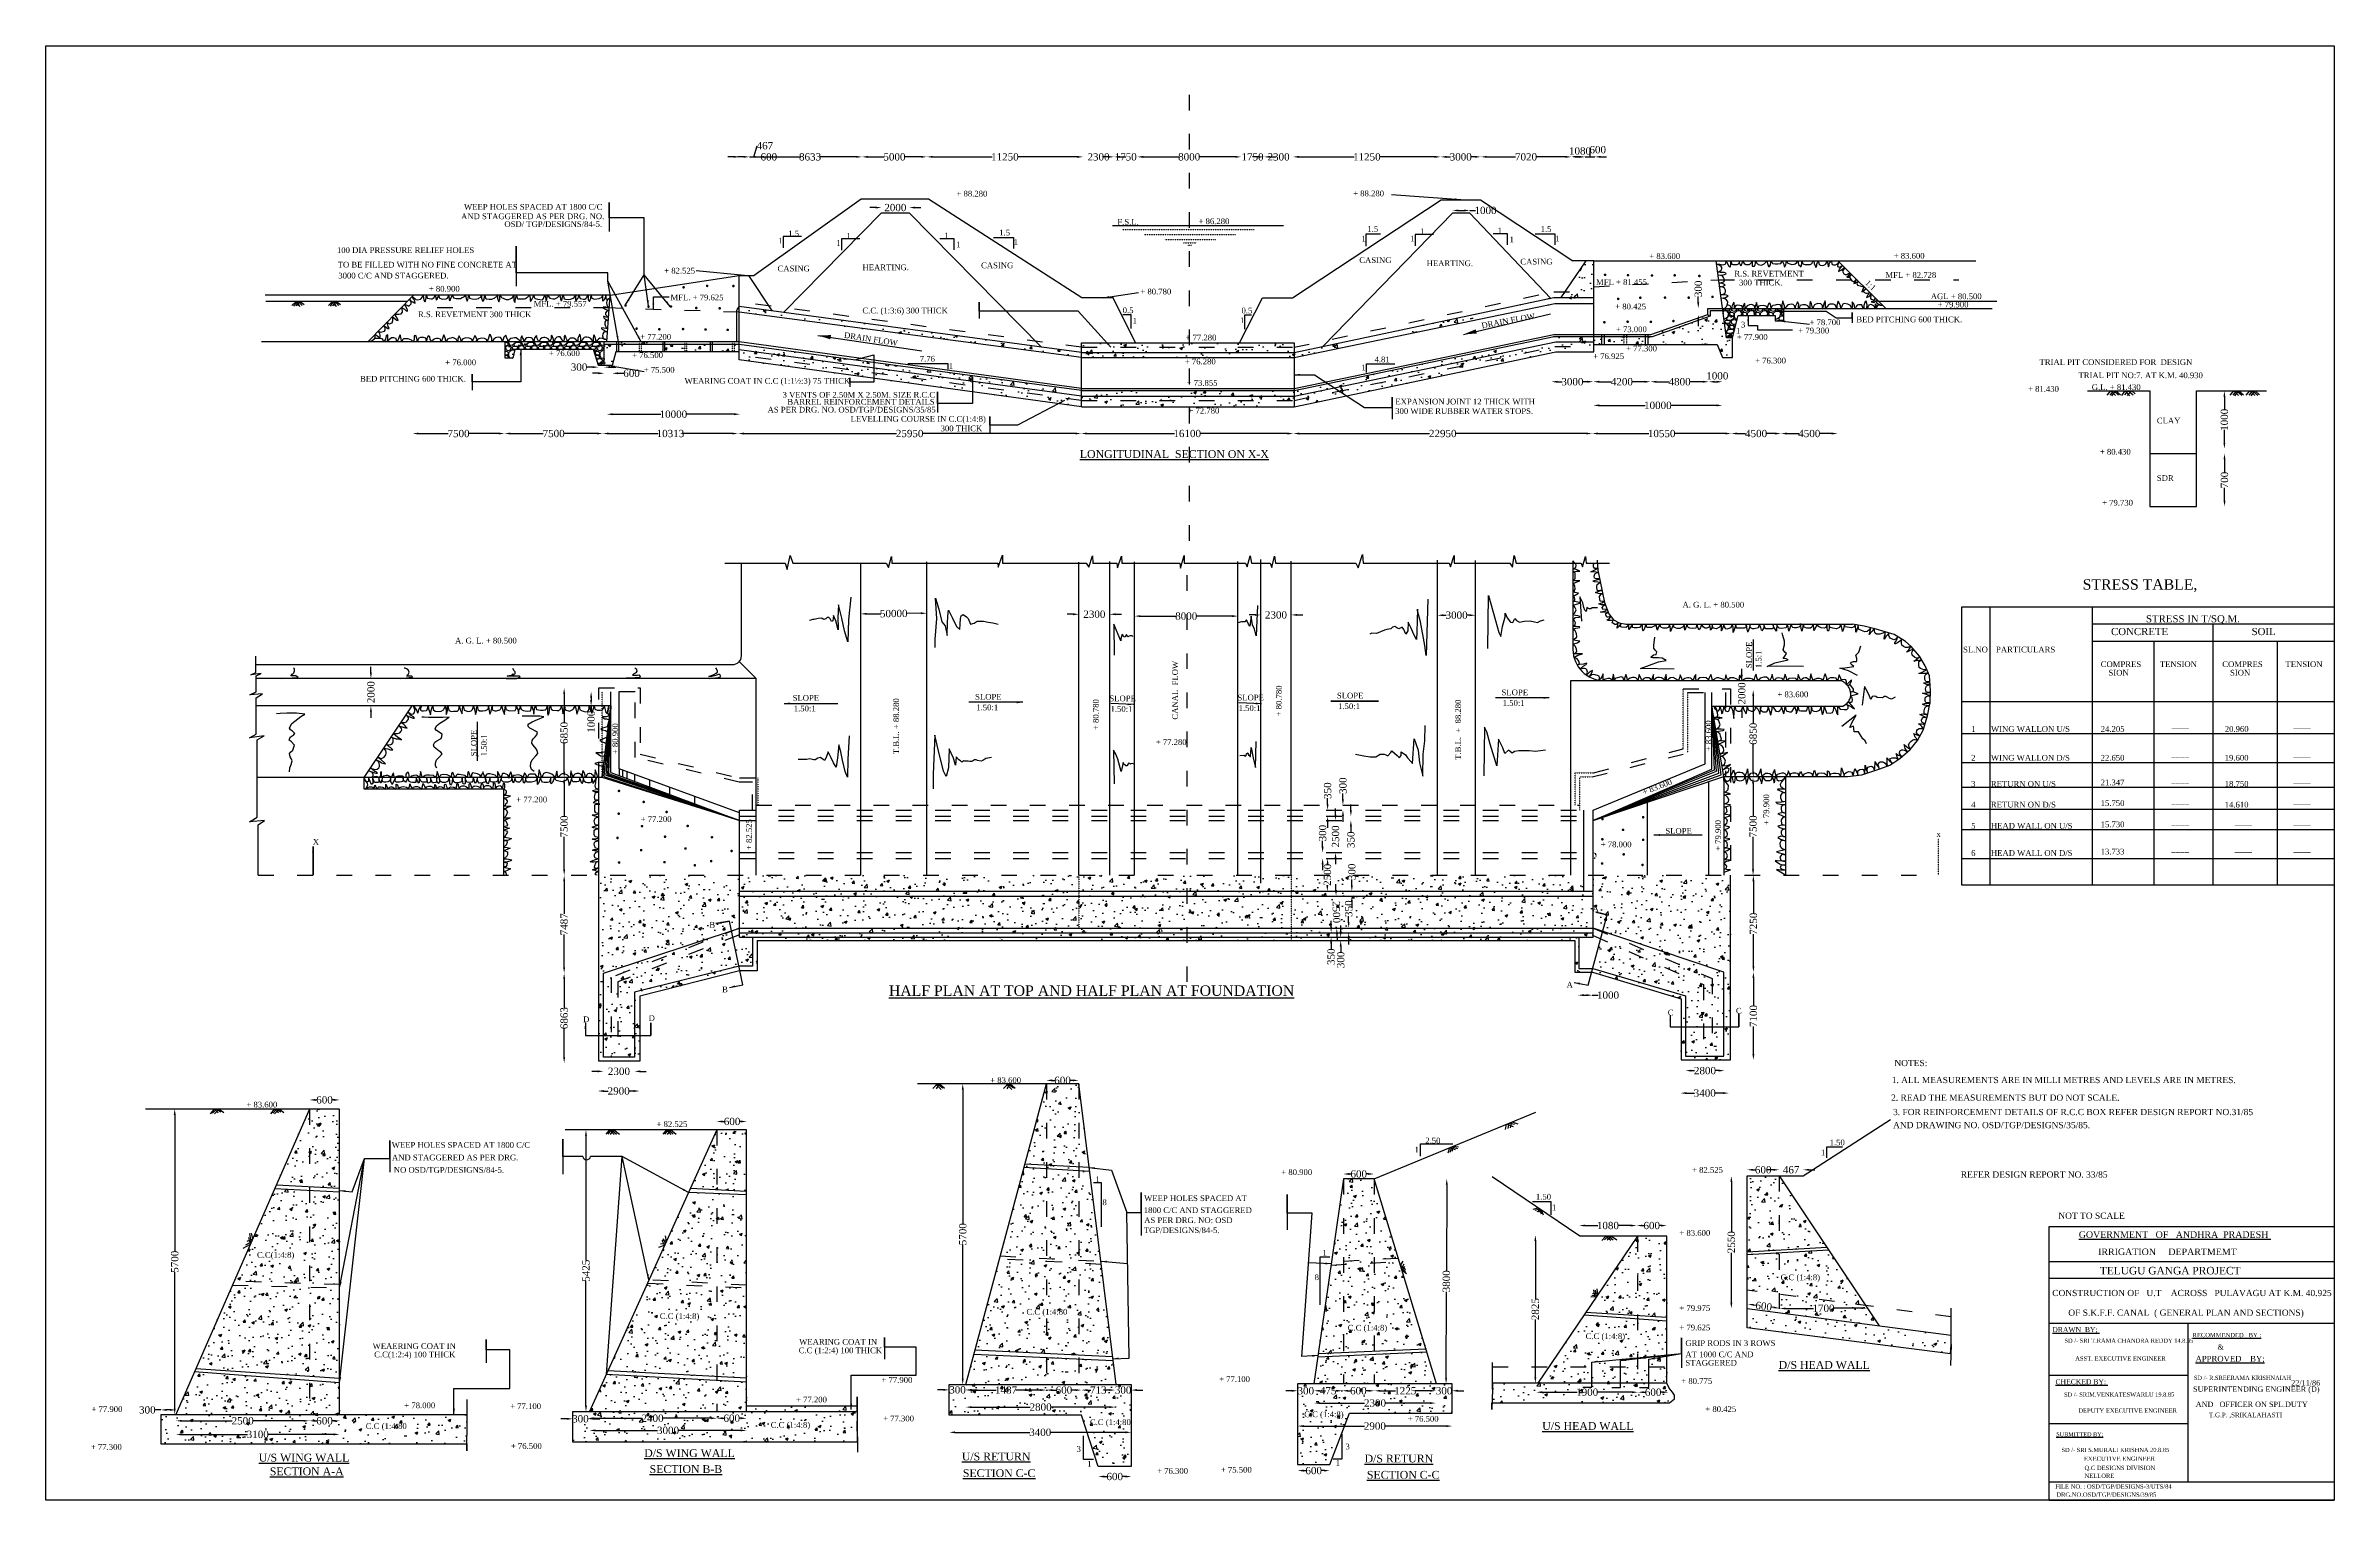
# Model space of a CAD drawing. Header units: millimetres. Extents: x -109570 to 182036, y -246061 to 118174.
# Drawn here: x 6524 to 182036, y 6650 to 118174 of the extents above; entities outside this region: 2.
import ezdxf

# ---------------------------------------------------------------- set-up
doc = ezdxf.new("R2010")
doc.units = ezdxf.units.MM
doc.header["$MEASUREMENT"] = 0
doc.header["$PDMODE"] = 33
doc.header["$PDSIZE"] = 500
doc.linetypes.add('ACAD_ISO03W100', pattern=[30, 12, -18])
for name, color, linetype in [('DIM', 5, 'Continuous'), ('DOT LINE', 3, 'ACAD_ISO03W100'), ('DWG. LINE', 1, 'Continuous'), ('HATCH', 2, 'Continuous'), ('TEXT', 7, 'Continuous'), ('TITLE', 7, 'Continuous')]:
    doc.layers.add(name, color=color, linetype=linetype)
doc.styles.get("Standard").update_dxf_attribs({"font": 'TIMES.TTF', "height": 560})
doc.dimstyles.get("Standard").update_dxf_attribs({"dimtxt": 560, "dimasz": 450, "dimexe": 0.18, "dimexo": 0.0625, "dimgap": 0.09, "dimtad": 0, "dimdec": 0, "dimzin": 0, "dimdsep": 46, "dimtxsty": 'Standard', "dimcen": 0.09, "dimse1": 1, "dimse2": 1, "dimclrd": 5, "dimclre": 5, "dimclrt": 4, "dimadec": 0, "dimazin": 0, "dimtfac": 1, "dimtdec": 0, "dimtofl": 0, "dimtmove": 0, "dimatfit": 3, "dimfxl": 1, "dimtolj": 1, "dimtzin": 0, "dimarcsym": 0})
pattern_1 = [(50, (0, 0), (2151.78, -188.256), [225, -2475]), (355, (0, 0), (-416.254, 2256.576), [180, -1980]), (100.4514, (179.3, -15.7), (1735.528, 2068.319), [191.22, -2103.426]), (46.1842, (0, 600), (3201.723, -496.557), [337.5, -3712.5]), (96.6356, (266.8, 558.6), (2803.99, 2922.354), [286.83, -3155.14]), (351.1842, (0, 600), (2803.986, 2922.356), [270, -2970]), (21, (300, 450), (1790.721, -1207.857), [225, -2475]), (326, (300, 450), (729.946, 2175.45), [180, -1980]), (71.4514, (449.2, 349.3), (2520.668, 967.591), [191.22, -2103.426]), (37.5, (0, 0), (36.4796, 998.6816), [0, -1956, 0, -2010, 0, -1987.5]), (7.5, (0, 0), (789.2086, 1183.235), [0, -1146, 0, -1911, 0, -757.5]), (327.5, (-669, 0), (1601.4673, -67.6646), [0, -750, 0, -2340, 0, -3105]), (317.5, (-969, 0), (1749.559, 300.315), [0, -975, 0, -1554, 0, -2205])]
pattern_2 = [(228.0128, (720, 1000), (-7999.998232, -9000.00134), [134.536, -13319.088]), (184.9697, (630, 900), (12000.001052, 999.991307), [230.868, -22855.925]), (132.5104, (400, 880), (9999.990718, -11000.008674), [162.788, -16116.032]), (267.2737, (10, 630), (999.996018, 20000.000295), [210.238, -20813.558]), (292.8337, (0, 420), (-5000.009905, 11999.996412), [206.155, -20409.373]), (357.2737, (80, 230), (-20000.000295, 999.996018), [210.238, -20813.558]), (37.6942, (290, 220), (-13000.0073456, -9999.990405), [278.029, -27524.849]), (72.2553, (510, 390), (7000.010763, 21999.996231), [262.488, -25986.321]), (121.4296, (590, 640), (-8000.008234, 12999.995036), [210.95, -20884.073]), (175.2364, (480, 820), (11000.000946, -999.991533), [240.832, -11800.763]), (222.3974, (240, 840), (-12000.007351, -10999.992082), [311.448, -30833.375]), (138.8141, (1000, 620), (-7000.002947, 5999.997313), [106.301, -10523.844]), (171.4692, (920, 690), (12999.998285, -2000.00791), [202.237, -20021.511]), (225, (720, 720), (-1e-13, -1000.0003), [141.421, -1272.792]), (203.1986, (650, 840), (4999.99973, 2000.00133), [76.158, -7539.615]), (291.8014, (580, 810), (-999.99991, 3000.00027), [107.703, -5277.462]), (30.9638, (620, 710), (2999.99802, 2000.00248), [174.929, -5656.023]), (161.5651, (770, 800), (2000.00043, -999.9984), [126.491, -3035.787]), (16.3895, (0, 810), (10000.002198, 2999.99271), [177.2, -17542.845]), (70.3462, (170, 860), (-3999.995247, -11000.002136), [148.661, -14717.408]), (293.1986, (770, 1000), (-2000.00133, 4999.99973), [152.315, -7463.458]), (343.6105, (830, 860), (-10000.002198, 2999.99271), [177.2, -17542.845]), (339.444, (0, 190), (-5000.001845, 1999.996), [170.88, -8373.124]), (294.7751, (160, 130), (-4999.99219, 11000.003422), [143.178, -14174.643]), (66.8014, (780, 0), (2000.00133, 4999.99973), [152.315, -7463.458]), (17.354, (840, 140), (-13000.00202, -3999.994502), [167.631, -16595.424]), (69.444, (290, 0), (-1999.996, -5000.001845), [85.44, -8458.564]), (101.3099, (720, 0), (-999.99763, 4000.00075), [50.99, -5048.029]), (165.9638, (710, 50), (3000.00055, -999.99806), [206.155, -3916.95]), (186.009, (510, 100), (9999.999751, 999.999317), [191.05, -18913.923]), (303.6901, (620, 620), (-1000.00133, 1999.99956), [144.222, -3461.329]), (353.1572, (700, 500), (16999.9993655, -2000.007998), [251.794, -24927.563]), (60.9454, (950, 470), (-4000.000027, -7000.000385), [102.956, -10192.674]), (90, (1000, 560), (-1000, 1000), [60, -940]), (120.2564, (490, 130), (3999.994887, -7000.002456), [138.924, -13753.52]), (48.0128, (420, 250), (7999.998232, 9000.00134), [269.072, -13184.552]), (0, (600, 450), (1000, 1000), [260, -740]), (325.3048, (860, 450), (-9999.99426, 7000.00861), [158.114, -15653.274]), (254.0546, (990, 360), (-999.99989, -4000.00013), [145.602, -7134.508]), (207.646, (950, 220), (-18999.995807, -10000.007713), [237.065, -23469.474]), (175.4261, (740, 110), (-13000.000558, 999.994801), [250.799, -24829.074])]

# ---------------------------------------------------------------- blocks, each defined once
blk = doc.blocks.new('*D2')
at = {"layer": 'Defpoints', "color": 0}
for p in [(48914, 93658), (48914, 93532), (49355, 93658)]:
    blk.add_point(p, dxfattribs=at)
at = {"layer": 'DIM', "color": 5, "lineweight": -2}
for p, q in [((48464, 93532), (48014, 93532)), ((49805, 93532), (50255, 93532))]:
    blk.add_line(p, q, dxfattribs=at)
at = {"layer": 'DIM', "color": 5}
for points in [[(48464, 93607), (48464, 93457), (48914, 93532)], [(49805, 93607), (49805, 93457), (49355, 93532)]]:
    blk.add_solid(points, dxfattribs=at)
at = {"layer": 'DIM', "color": 4, "insert": (47425, 93532), "char_height": 560, "attachment_point": 5}
blk.add_mtext('\\A1;300', dxfattribs=at)
blk = doc.blocks.new('*D3')
at = {"layer": 'Defpoints', "color": 0}
for p in [(49355, 93658), (49964, 93658), (49964, 93062)]:
    blk.add_point(p, dxfattribs=at)
at = {"layer": 'DIM', "color": 5, "lineweight": -2}
for p, q in [((48905, 93062), (48455, 93062)), ((50414, 93062), (50864, 93062))]:
    blk.add_line(p, q, dxfattribs=at)
at = {"layer": 'DIM', "color": 5}
for points in [[(48905, 93137), (48905, 92987), (49355, 93062)], [(50414, 93137), (50414, 92987), (49964, 93062)]]:
    blk.add_solid(points, dxfattribs=at)
at = {"layer": 'DIM', "color": 4, "insert": (51452, 93062), "char_height": 560, "attachment_point": 5}
blk.add_mtext('\\A1;600', dxfattribs=at)
blk = doc.blocks.new('*D4')
at = {"layer": 'Defpoints', "color": 0}
for p in [(70623, 105360), (72739, 105767), (72739, 105360)]:
    blk.add_point(p, dxfattribs=at)
at = {"layer": 'DIM', "color": 5, "lineweight": -2}
for p, q in [((70173, 105767), (69723, 105767)), ((73189, 105767), (73639, 105767))]:
    blk.add_line(p, q, dxfattribs=at)
at = {"layer": 'DIM', "color": 5}
for points in [[(70173, 105842), (70173, 105692), (70623, 105767)], [(73189, 105842), (73189, 105692), (72739, 105767)]]:
    blk.add_solid(points, dxfattribs=at)
at = {"layer": 'DIM', "color": 4, "insert": (71681, 105767), "char_height": 560, "attachment_point": 5}
blk.add_mtext('\\A1;2000', dxfattribs=at)
blk = doc.blocks.new('*D5')
at = {"layer": 'Defpoints', "color": 0}
for p in [(34659, 88465), (41706, 88465), (41706, 88441)]:
    blk.add_point(p, dxfattribs=at)
at = {"layer": 'DIM', "color": 5, "lineweight": -2}
for p, q in [((35109, 88441), (37385, 88441)), ((41256, 88441), (38979, 88441))]:
    blk.add_line(p, q, dxfattribs=at)
at = {"layer": 'DIM', "color": 5}
for points in [[(35109, 88516), (35109, 88366), (34659, 88441)], [(41256, 88516), (41256, 88366), (41706, 88441)]]:
    blk.add_solid(points, dxfattribs=at)
at = {"layer": 'DIM', "color": 4, "insert": (38182, 88441), "char_height": 560, "attachment_point": 5}
blk.add_mtext('\\A1;7500', dxfattribs=at)
blk = doc.blocks.new('*D6')
at = {"layer": 'Defpoints', "color": 0}
for p in [(41706, 88465), (49246, 88441), (49246, 87944)]:
    blk.add_point(p, dxfattribs=at)
at = {"layer": 'DIM', "color": 5, "lineweight": -2}
for p, q in [((42156, 88441), (44679, 88441)), ((48796, 88441), (46273, 88441))]:
    blk.add_line(p, q, dxfattribs=at)
at = {"layer": 'DIM', "color": 5}
for points in [[(42156, 88516), (42156, 88366), (41706, 88441)], [(48796, 88516), (48796, 88366), (49246, 88441)]]:
    blk.add_solid(points, dxfattribs=at)
at = {"layer": 'DIM', "color": 4, "insert": (45476, 88441), "char_height": 560, "attachment_point": 5}
blk.add_mtext('\\A1;7500', dxfattribs=at)
blk = doc.blocks.new('*D7')
at = {"layer": 'Defpoints', "color": 0}
for p in [(49246, 87944), (59622, 88441), (59622, 87963)]:
    blk.add_point(p, dxfattribs=at)
at = {"layer": 'DIM', "color": 5, "lineweight": -2}
for p, q in [((49696, 88441), (53483, 88441)), ((59172, 88441), (55385, 88441))]:
    blk.add_line(p, q, dxfattribs=at)
at = {"layer": 'DIM', "color": 5}
for points in [[(49696, 88516), (49696, 88366), (49246, 88441)], [(59172, 88516), (59172, 88366), (59622, 88441)]]:
    blk.add_solid(points, dxfattribs=at)
at = {"layer": 'DIM', "color": 4, "insert": (54434, 88441), "char_height": 560, "attachment_point": 5}
blk.add_mtext('\\A1;10313', dxfattribs=at)
blk = doc.blocks.new('*D8')
at = {"layer": 'Defpoints', "color": 0}
for p in [(59622, 87963), (85933, 88441), (85933, 87944)]:
    blk.add_point(p, dxfattribs=at)
at = {"layer": 'DIM', "color": 5, "lineweight": -2}
for p, q in [((60072, 88441), (71767, 88441)), ((85483, 88441), (73787, 88441))]:
    blk.add_line(p, q, dxfattribs=at)
at = {"layer": 'DIM', "color": 5}
for points in [[(60072, 88516), (60072, 88366), (59622, 88441)], [(85483, 88516), (85483, 88366), (85933, 88441)]]:
    blk.add_solid(points, dxfattribs=at)
at = {"layer": 'DIM', "color": 4, "insert": (72777, 88441), "char_height": 560, "attachment_point": 5}
blk.add_mtext('\\A1;25950', dxfattribs=at)
blk = doc.blocks.new('*D9')
at = {"layer": 'Defpoints', "color": 0}
for p in [(85933, 87944), (102203, 88441), (102203, 87850)]:
    blk.add_point(p, dxfattribs=at)
at = {"layer": 'DIM', "color": 5, "lineweight": -2}
for p, q in [((86383, 88441), (93097, 88441)), ((101753, 88441), (95038, 88441))]:
    blk.add_line(p, q, dxfattribs=at)
at = {"layer": 'DIM', "color": 5}
for points in [[(86383, 88516), (86383, 88366), (85933, 88441)], [(101753, 88516), (101753, 88366), (102203, 88441)]]:
    blk.add_solid(points, dxfattribs=at)
at = {"layer": 'DIM', "color": 4, "insert": (94068, 88441), "char_height": 560, "attachment_point": 5}
blk.add_mtext('\\A1;16100', dxfattribs=at)
blk = doc.blocks.new('*D10')
at = {"layer": 'Defpoints', "color": 0}
for p in [(102203, 87850), (125124, 88441), (125124, 87981)]:
    blk.add_point(p, dxfattribs=at)
at = {"layer": 'DIM', "color": 5, "lineweight": -2}
for p, q in [((102653, 88441), (112653, 88441)), ((124674, 88441), (114674, 88441))]:
    blk.add_line(p, q, dxfattribs=at)
at = {"layer": 'DIM', "color": 5}
for points in [[(102653, 88516), (102653, 88366), (102203, 88441)], [(124674, 88516), (124674, 88366), (125124, 88441)]]:
    blk.add_solid(points, dxfattribs=at)
at = {"layer": 'DIM', "color": 4, "insert": (113663, 88441), "char_height": 560, "attachment_point": 5}
blk.add_mtext('\\A1;22950', dxfattribs=at)
blk = doc.blocks.new('*D11')
at = {"layer": 'Defpoints', "color": 0}
for p in [(125124, 87981), (135782, 88441), (135782, 87963)]:
    blk.add_point(p, dxfattribs=at)
at = {"layer": 'DIM', "color": 5, "lineweight": -2}
for p, q in [((125574, 88441), (129482, 88441)), ((135332, 88441), (131423, 88441))]:
    blk.add_line(p, q, dxfattribs=at)
at = {"layer": 'DIM', "color": 5}
for points in [[(125574, 88516), (125574, 88366), (125124, 88441)], [(135332, 88516), (135332, 88366), (135782, 88441)]]:
    blk.add_solid(points, dxfattribs=at)
at = {"layer": 'DIM', "color": 4, "insert": (130453, 88441), "char_height": 560, "attachment_point": 5}
blk.add_mtext('\\A1;10550', dxfattribs=at)
blk = doc.blocks.new('*D12')
at = {"layer": 'Defpoints', "color": 0}
for p in [(135782, 87963), (139608, 88441), (139608, 88132)]:
    blk.add_point(p, dxfattribs=at)
at = {"layer": 'DIM', "color": 5, "lineweight": -2}
for p, q in [((136232, 88441), (136889, 88441)), ((139158, 88441), (138501, 88441))]:
    blk.add_line(p, q, dxfattribs=at)
at = {"layer": 'DIM', "color": 5}
for points in [[(136232, 88516), (136232, 88366), (135782, 88441)], [(139158, 88516), (139158, 88366), (139608, 88441)]]:
    blk.add_solid(points, dxfattribs=at)
at = {"layer": 'DIM', "color": 4, "insert": (137695, 88441), "char_height": 560, "attachment_point": 5}
blk.add_mtext('\\A1;4500', dxfattribs=at)
blk = doc.blocks.new('*D13')
at = {"layer": 'Defpoints', "color": 0}
for p in [(139608, 88132), (143943, 88441), (143943, 88245)]:
    blk.add_point(p, dxfattribs=at)
at = {"layer": 'DIM', "color": 5, "lineweight": -2}
for p, q in [((140058, 88441), (140970, 88441)), ((143493, 88441), (142581, 88441))]:
    blk.add_line(p, q, dxfattribs=at)
at = {"layer": 'DIM', "color": 5}
for points in [[(140058, 88516), (140058, 88366), (139608, 88441)], [(143493, 88516), (143493, 88366), (143943, 88441)]]:
    blk.add_solid(points, dxfattribs=at)
at = {"layer": 'DIM', "color": 4, "insert": (141776, 88441), "char_height": 560, "attachment_point": 5}
blk.add_mtext('\\A1;4500', dxfattribs=at)
blk = doc.blocks.new('*D14')
at = {"layer": 'Defpoints', "color": 0}
for p in [(49552, 89885), (59767, 89922), (59767, 89885)]:
    blk.add_point(p, dxfattribs=at)
at = {"layer": 'DIM', "color": 5, "lineweight": -2}
for p, q in [((50002, 89922), (53689, 89922)), ((59317, 89922), (55630, 89922))]:
    blk.add_line(p, q, dxfattribs=at)
at = {"layer": 'DIM', "color": 5}
for points in [[(50002, 89997), (50002, 89847), (49552, 89922)], [(59317, 89997), (59317, 89847), (59767, 89922)]]:
    blk.add_solid(points, dxfattribs=at)
at = {"layer": 'DIM', "color": 4, "insert": (54659, 89922), "char_height": 560, "attachment_point": 5}
blk.add_mtext('\\A1;10000', dxfattribs=at)
blk = doc.blocks.new('*D15')
at = {"layer": 'Defpoints', "color": 0}
for p in [(114419, 105331), (115733, 105546), (115733, 105331)]:
    blk.add_point(p, dxfattribs=at)
at = {"layer": 'DIM', "color": 5, "lineweight": -2}
for p, q in [((114869, 105546), (115283, 105546)), ((115733, 105546), (116183, 105546))]:
    blk.add_line(p, q, dxfattribs=at)
at = {"layer": 'DIM', "color": 5}
for points in [[(114869, 105621), (114869, 105471), (114419, 105546)], [(115283, 105621), (115283, 105471), (115733, 105546)]]:
    blk.add_solid(points, dxfattribs=at)
at = {"layer": 'DIM', "color": 4, "insert": (116946, 105546), "char_height": 560, "attachment_point": 5}
blk.add_mtext('\\A1;1000', dxfattribs=at)
blk = doc.blocks.new('*D16')
at = {"layer": 'Defpoints', "color": 0}
for p in [(125213, 90635), (135111, 90635), (135111, 90600)]:
    blk.add_point(p, dxfattribs=at)
at = {"layer": 'DIM', "color": 5, "lineweight": -2}
for p, q in [((125663, 90600), (129192, 90600)), ((134661, 90600), (131133, 90600))]:
    blk.add_line(p, q, dxfattribs=at)
at = {"layer": 'DIM', "color": 5}
for points in [[(125663, 90675), (125663, 90525), (125213, 90600)], [(134661, 90675), (134661, 90525), (135111, 90600)]]:
    blk.add_solid(points, dxfattribs=at)
at = {"layer": 'DIM', "color": 4, "insert": (130162, 90600), "char_height": 560, "attachment_point": 5}
blk.add_mtext('\\A1;10000', dxfattribs=at)
blk = doc.blocks.new('*D17')
at = {"layer": 'Defpoints', "color": 0}
for p in [(122002, 92413), (125213, 92413), (125213, 92413)]:
    blk.add_point(p, dxfattribs=at)
at = {"layer": 'DIM', "color": 5, "lineweight": -2}
for p, q in [((122452, 92413), (122812, 92413)), ((124763, 92413), (124403, 92413))]:
    blk.add_line(p, q, dxfattribs=at)
at = {"layer": 'DIM', "color": 5}
for points in [[(122452, 92488), (122452, 92338), (122002, 92413)], [(124763, 92488), (124763, 92338), (125213, 92413)]]:
    blk.add_solid(points, dxfattribs=at)
at = {"layer": 'DIM', "color": 4, "insert": (123608, 92413), "char_height": 560, "attachment_point": 5}
blk.add_mtext('\\A1;3000', dxfattribs=at)
blk = doc.blocks.new('*D18')
at = {"layer": 'Defpoints', "color": 0}
for p in [(125213, 92413), (129595, 92413), (129595, 92099)]:
    blk.add_point(p, dxfattribs=at)
at = {"layer": 'DIM', "color": 5, "lineweight": -2}
for p, q in [((125663, 92413), (126598, 92413)), ((129145, 92413), (128210, 92413))]:
    blk.add_line(p, q, dxfattribs=at)
at = {"layer": 'DIM', "color": 5}
for points in [[(125663, 92488), (125663, 92338), (125213, 92413)], [(129145, 92488), (129145, 92338), (129595, 92413)]]:
    blk.add_solid(points, dxfattribs=at)
at = {"layer": 'DIM', "color": 4, "insert": (127404, 92413), "char_height": 560, "attachment_point": 5}
blk.add_mtext('\\A1;4200', dxfattribs=at)
blk = doc.blocks.new('*D19')
at = {"layer": 'Defpoints', "color": 0}
for p in [(129595, 92099), (134063, 92413), (134063, 91977)]:
    blk.add_point(p, dxfattribs=at)
at = {"layer": 'DIM', "color": 5, "lineweight": -2}
for p, q in [((130045, 92413), (131023, 92413)), ((133613, 92413), (132635, 92413))]:
    blk.add_line(p, q, dxfattribs=at)
at = {"layer": 'DIM', "color": 5}
for points in [[(130045, 92488), (130045, 92338), (129595, 92413)], [(133613, 92488), (133613, 92338), (134063, 92413)]]:
    blk.add_solid(points, dxfattribs=at)
at = {"layer": 'DIM', "color": 4, "insert": (131829, 92413), "char_height": 560, "attachment_point": 5}
blk.add_mtext('\\A1;4800', dxfattribs=at)
blk = doc.blocks.new('*D20')
at = {"layer": 'Defpoints', "color": 0}
for p in [(134063, 91977), (135111, 92413), (135111, 92012)]:
    blk.add_point(p, dxfattribs=at)
at = {"layer": 'DIM', "color": 5, "lineweight": -2}
blk.add_line((134513, 92413), (134661, 92413), dxfattribs=at)
at = {"layer": 'DIM', "color": 5}
for points in [[(134513, 92488), (134513, 92338), (134063, 92413)], [(134661, 92488), (134661, 92338), (135111, 92413)]]:
    blk.add_solid(points, dxfattribs=at)
at = {"layer": 'DIM', "color": 4, "insert": (134722, 92863), "char_height": 560, "attachment_point": 5}
blk.add_mtext('\\A1;1000', dxfattribs=at)
blk = doc.blocks.new('*D21')
at = {"layer": 'Defpoints', "color": 0}
for p in [(133263, 98047), (133350, 98047), (133350, 97563)]:
    blk.add_point(p, dxfattribs=at)
at = {"layer": 'DIM', "color": 5, "lineweight": -2}
for p, q in [((133263, 98497), (133263, 98947)), ((133263, 97113), (133263, 96663))]:
    blk.add_line(p, q, dxfattribs=at)
at = {"layer": 'DIM', "color": 5}
for points in [[(133188, 98497), (133338, 98497), (133263, 98047)], [(133188, 97113), (133338, 97113), (133263, 97563)]]:
    blk.add_solid(points, dxfattribs=at)
at = {"layer": 'DIM', "color": 4, "insert": (133263, 99536), "char_height": 560, "attachment_point": 5, "rotation": 90}
blk.add_mtext('\\A1;300', dxfattribs=at)
blk = doc.blocks.new('*D22')
at = {"layer": 'Defpoints', "color": 0}
for p in [(59729, 109660), (60491, 109660), (60491, 109655)]:
    blk.add_point(p, dxfattribs=at)
at = {"layer": 'DIM', "color": 5, "lineweight": -2}
for p, q in [((59279, 109655), (58829, 109655)), ((60941, 109655), (61391, 109655))]:
    blk.add_line(p, q, dxfattribs=at)
at = {"layer": 'DIM', "color": 5}
for points in [[(59279, 109730), (59279, 109580), (59729, 109655)], [(60941, 109730), (60941, 109580), (60491, 109655)]]:
    blk.add_solid(points, dxfattribs=at)
at = {"layer": 'DIM', "color": 4, "insert": (61979, 109655), "char_height": 560, "attachment_point": 5}
blk.add_mtext('\\A1;600', dxfattribs=at)
blk = doc.blocks.new('*D23')
at = {"layer": 'Defpoints', "color": 0}
for p in [(60491, 109660), (61155, 109655), (61155, 109456)]:
    blk.add_point(p, dxfattribs=at)
at = {"layer": 'DIM', "color": 5, "lineweight": -2}
for p, q in [((60041, 109655), (59591, 109655)), ((60491, 109655), (61155, 109655)), ((60823, 109655), (61080, 110512)), ((61080, 110512), (61080, 110512)), ((61605, 109655), (62055, 109655))]:
    blk.add_line(p, q, dxfattribs=at)
at = {"layer": 'DIM', "color": 5}
for points in [[(60041, 109730), (60041, 109580), (60491, 109655)], [(61605, 109730), (61605, 109580), (61155, 109655)]]:
    blk.add_solid(points, dxfattribs=at)
at = {"layer": 'DIM', "color": 4, "insert": (61676, 110512), "char_height": 560, "attachment_point": 5}
blk.add_mtext('\\A1;467', dxfattribs=at)
blk = doc.blocks.new('*D24')
at = {"layer": 'Defpoints', "color": 0}
for p in [(61155, 109456), (69128, 109655), (69128, 109388)]:
    blk.add_point(p, dxfattribs=at)
at = {"layer": 'DIM', "color": 5, "lineweight": -2}
for p, q in [((61605, 109655), (64374, 109655)), ((68678, 109655), (65909, 109655))]:
    blk.add_line(p, q, dxfattribs=at)
at = {"layer": 'DIM', "color": 5}
for points in [[(61605, 109730), (61605, 109580), (61155, 109655)], [(68678, 109730), (68678, 109580), (69128, 109655)]]:
    blk.add_solid(points, dxfattribs=at)
at = {"layer": 'DIM', "color": 4, "insert": (65142, 109655), "char_height": 560, "attachment_point": 5}
blk.add_mtext('\\A1;8633', dxfattribs=at)
blk = doc.blocks.new('*D25')
at = {"layer": 'Defpoints', "color": 0}
for p in [(69128, 109388), (74096, 109655), (74096, 109405)]:
    blk.add_point(p, dxfattribs=at)
at = {"layer": 'DIM', "color": 5, "lineweight": -2}
for p, q in [((69578, 109655), (70820, 109655)), ((73646, 109655), (72405, 109655))]:
    blk.add_line(p, q, dxfattribs=at)
at = {"layer": 'DIM', "color": 5}
for points in [[(69578, 109730), (69578, 109580), (69128, 109655)], [(73646, 109730), (73646, 109580), (74096, 109655)]]:
    blk.add_solid(points, dxfattribs=at)
at = {"layer": 'DIM', "color": 4, "insert": (71612, 109655), "char_height": 560, "attachment_point": 5}
blk.add_mtext('\\A1;5000', dxfattribs=at)
blk = doc.blocks.new('*D26')
at = {"layer": 'Defpoints', "color": 0}
for p in [(74096, 109405), (86068, 109655), (86068, 109290)]:
    blk.add_point(p, dxfattribs=at)
at = {"layer": 'DIM', "color": 5, "lineweight": -2}
for p, q in [((74546, 109655), (79112, 109655)), ((85618, 109655), (81053, 109655))]:
    blk.add_line(p, q, dxfattribs=at)
at = {"layer": 'DIM', "color": 5}
for points in [[(74546, 109730), (74546, 109580), (74096, 109655)], [(85618, 109730), (85618, 109580), (86068, 109655)]]:
    blk.add_solid(points, dxfattribs=at)
at = {"layer": 'DIM', "color": 4, "insert": (80082, 109655), "char_height": 560, "attachment_point": 5}
blk.add_mtext('\\A1;11250', dxfattribs=at)
blk = doc.blocks.new('*D27')
at = {"layer": 'Defpoints', "color": 0}
for p in [(86068, 109290), (88457, 109655), (88457, 109304)]:
    blk.add_point(p, dxfattribs=at)
at = {"layer": 'DIM', "color": 5, "lineweight": -2}
for p, q in [((85618, 109655), (85168, 109655)), ((88907, 109655), (89357, 109655))]:
    blk.add_line(p, q, dxfattribs=at)
at = {"layer": 'DIM', "color": 5}
for points in [[(85618, 109730), (85618, 109580), (86068, 109655)], [(88907, 109730), (88907, 109580), (88457, 109655)]]:
    blk.add_solid(points, dxfattribs=at)
at = {"layer": 'DIM', "color": 4, "insert": (87263, 109655), "char_height": 560, "attachment_point": 5}
blk.add_mtext('\\A1;2300', dxfattribs=at)
blk = doc.blocks.new('*D28')
at = {"layer": 'Defpoints', "color": 0}
for p in [(88457, 109304), (90239, 109655), (90239, 109318)]:
    blk.add_point(p, dxfattribs=at)
at = {"layer": 'DIM', "color": 5, "lineweight": -2}
for p, q in [((88007, 109655), (87557, 109655)), ((90689, 109655), (91139, 109655))]:
    blk.add_line(p, q, dxfattribs=at)
at = {"layer": 'DIM', "color": 5}
for points in [[(88007, 109730), (88007, 109580), (88457, 109655)], [(90689, 109730), (90689, 109580), (90239, 109655)]]:
    blk.add_solid(points, dxfattribs=at)
at = {"layer": 'DIM', "color": 4, "insert": (89348, 109655), "char_height": 560, "attachment_point": 5}
blk.add_mtext('\\A1;1750', dxfattribs=at)
blk = doc.blocks.new('*D29')
at = {"layer": 'Defpoints', "color": 0}
for p in [(90239, 109318), (98196, 109655), (98196, 109318)]:
    blk.add_point(p, dxfattribs=at)
at = {"layer": 'DIM', "color": 5, "lineweight": -2}
for p, q in [((90689, 109655), (93430, 109655)), ((97746, 109655), (95005, 109655))]:
    blk.add_line(p, q, dxfattribs=at)
at = {"layer": 'DIM', "color": 5}
for points in [[(90689, 109730), (90689, 109580), (90239, 109655)], [(97746, 109730), (97746, 109580), (98196, 109655)]]:
    blk.add_solid(points, dxfattribs=at)
at = {"layer": 'DIM', "color": 4, "insert": (94217, 109655), "char_height": 560, "attachment_point": 5}
blk.add_mtext('\\A1;8000', dxfattribs=at)
blk = doc.blocks.new('*D30')
at = {"layer": 'Defpoints', "color": 0}
for p in [(98196, 109318), (99963, 109655), (99963, 109290)]:
    blk.add_point(p, dxfattribs=at)
at = {"layer": 'DIM', "color": 5, "lineweight": -2}
for p, q in [((97746, 109655), (97296, 109655)), ((100413, 109655), (100863, 109655))]:
    blk.add_line(p, q, dxfattribs=at)
at = {"layer": 'DIM', "color": 5}
for points in [[(97746, 109730), (97746, 109580), (98196, 109655)], [(100413, 109730), (100413, 109580), (99963, 109655)]]:
    blk.add_solid(points, dxfattribs=at)
at = {"layer": 'DIM', "color": 4, "insert": (99080, 109655), "char_height": 560, "attachment_point": 5}
blk.add_mtext('\\A1;1750', dxfattribs=at)
blk = doc.blocks.new('*D31')
at = {"layer": 'Defpoints', "color": 0}
for p in [(99963, 109290), (102183, 109655), (102183, 109191)]:
    blk.add_point(p, dxfattribs=at)
at = {"layer": 'DIM', "color": 5, "lineweight": -2}
for p, q in [((99513, 109655), (99063, 109655)), ((102633, 109655), (103083, 109655))]:
    blk.add_line(p, q, dxfattribs=at)
at = {"layer": 'DIM', "color": 5}
for points in [[(99513, 109730), (99513, 109580), (99963, 109655)], [(102633, 109730), (102633, 109580), (102183, 109655)]]:
    blk.add_solid(points, dxfattribs=at)
at = {"layer": 'DIM', "color": 4, "insert": (101073, 109655), "char_height": 560, "attachment_point": 5}
blk.add_mtext('\\A1;2300', dxfattribs=at)
blk = doc.blocks.new('*D32')
at = {"layer": 'Defpoints', "color": 0}
for p in [(102183, 109191), (113503, 109655), (113503, 109274)]:
    blk.add_point(p, dxfattribs=at)
at = {"layer": 'DIM', "color": 5, "lineweight": -2}
for p, q in [((102633, 109655), (106872, 109655)), ((113053, 109655), (108813, 109655))]:
    blk.add_line(p, q, dxfattribs=at)
at = {"layer": 'DIM', "color": 5}
for points in [[(102633, 109730), (102633, 109580), (102183, 109655)], [(113053, 109730), (113053, 109580), (113503, 109655)]]:
    blk.add_solid(points, dxfattribs=at)
at = {"layer": 'DIM', "color": 4, "insert": (107843, 109655), "char_height": 560, "attachment_point": 5}
blk.add_mtext('\\A1;11250', dxfattribs=at)
blk = doc.blocks.new('*D33')
at = {"layer": 'Defpoints', "color": 0}
for p in [(113503, 109274), (116585, 109655), (116585, 109260)]:
    blk.add_point(p, dxfattribs=at)
at = {"layer": 'DIM', "color": 5, "lineweight": -2}
for p, q in [((113953, 109655), (114249, 109655)), ((116135, 109655), (115839, 109655))]:
    blk.add_line(p, q, dxfattribs=at)
at = {"layer": 'DIM', "color": 5}
for points in [[(113953, 109730), (113953, 109580), (113503, 109655)], [(116135, 109730), (116135, 109580), (116585, 109655)]]:
    blk.add_solid(points, dxfattribs=at)
at = {"layer": 'DIM', "color": 4, "insert": (115044, 109655), "char_height": 560, "attachment_point": 5}
blk.add_mtext('\\A1;3000', dxfattribs=at)
blk = doc.blocks.new('*D34')
at = {"layer": 'Defpoints', "color": 0}
for p in [(116585, 109260), (123520, 109655), (123520, 109260)]:
    blk.add_point(p, dxfattribs=at)
at = {"layer": 'DIM', "color": 5, "lineweight": -2}
for p, q in [((117035, 109655), (119256, 109655)), ((123070, 109655), (120849, 109655))]:
    blk.add_line(p, q, dxfattribs=at)
at = {"layer": 'DIM', "color": 5}
for points in [[(117035, 109730), (117035, 109580), (116585, 109655)], [(123070, 109730), (123070, 109580), (123520, 109655)]]:
    blk.add_solid(points, dxfattribs=at)
at = {"layer": 'DIM', "color": 4, "insert": (120052, 109655), "char_height": 560, "attachment_point": 5}
blk.add_mtext('\\A1;7020', dxfattribs=at)
blk = doc.blocks.new('*D35')
at = {"layer": 'Defpoints', "color": 0}
for p in [(123520, 109260), (124594, 109655), (124594, 109274)]:
    blk.add_point(p, dxfattribs=at)
at = {"layer": 'DIM', "color": 5, "lineweight": -2}
blk.add_line((123970, 109655), (124144, 109655), dxfattribs=at)
at = {"layer": 'DIM', "color": 5}
for points in [[(123970, 109730), (123970, 109580), (123520, 109655)], [(124144, 109730), (124144, 109580), (124594, 109655)]]:
    blk.add_solid(points, dxfattribs=at)
at = {"layer": 'DIM', "color": 4, "insert": (124192, 110105), "char_height": 560, "attachment_point": 5}
blk.add_mtext('\\A1;1080', dxfattribs=at)
blk = doc.blocks.new('*D36')
at = {"layer": 'Defpoints', "color": 0}
for p in [(124594, 109274), (125329, 109655), (125329, 109288)]:
    blk.add_point(p, dxfattribs=at)
at = {"layer": 'DIM', "color": 5, "lineweight": -2}
for p, q in [((124144, 109655), (123694, 109655)), ((124594, 109655), (125329, 109655)), ((124962, 109655), (124962, 110205)), ((124962, 110205), (124962, 110205)), ((125779, 109655), (126229, 109655))]:
    blk.add_line(p, q, dxfattribs=at)
at = {"layer": 'DIM', "color": 5}
for points in [[(124144, 109730), (124144, 109580), (124594, 109655)], [(125779, 109730), (125779, 109580), (125329, 109655)]]:
    blk.add_solid(points, dxfattribs=at)
at = {"layer": 'DIM', "color": 4, "insert": (125550, 110205), "char_height": 560, "attachment_point": 5}
blk.add_mtext('\\A1;600', dxfattribs=at)
blk = doc.blocks.new('*D37')
at = {"layer": 'Defpoints', "color": 0}
for p in [(31374, 69664), (31461, 69664), (31309, 67555)]:
    blk.add_point(p, dxfattribs=at)
at = {"layer": 'DIM', "color": 5, "lineweight": -2}
for p, q in [((31461, 70114), (31461, 70564)), ((31461, 67105), (31461, 66655))]:
    blk.add_line(p, q, dxfattribs=at)
at = {"layer": 'DIM', "color": 5}
for points in [[(31386, 70114), (31536, 70114), (31461, 69664)], [(31386, 67105), (31536, 67105), (31461, 67555)]]:
    blk.add_solid(points, dxfattribs=at)
at = {"layer": 'DIM', "color": 4, "insert": (31461, 68610), "char_height": 560, "attachment_point": 5, "rotation": 90}
blk.add_mtext('\\A1;2000', dxfattribs=at)
blk = doc.blocks.new('*D38')
at = {"layer": 'Defpoints', "color": 0}
for p in [(46274, 68911), (46281, 62058), (46281, 62058)]:
    blk.add_point(p, dxfattribs=at)
at = {"layer": 'DIM', "color": 5, "lineweight": -2}
for p, q in [((46281, 68461), (46281, 66279)), ((46281, 62508), (46281, 64690))]:
    blk.add_line(p, q, dxfattribs=at)
at = {"layer": 'DIM', "color": 5}
for points in [[(46206, 68461), (46356, 68461), (46281, 68911)], [(46206, 62508), (46356, 62508), (46281, 62058)]]:
    blk.add_solid(points, dxfattribs=at)
at = {"layer": 'DIM', "color": 4, "insert": (46281, 65485), "char_height": 560, "attachment_point": 5, "rotation": 90}
blk.add_mtext('\\A1;6850', dxfattribs=at)
blk = doc.blocks.new('*D39')
at = {"layer": 'Defpoints', "color": 0}
for p in [(46281, 62058), (46229, 54566), (46281, 54566)]:
    blk.add_point(p, dxfattribs=at)
at = {"layer": 'DIM', "color": 5, "lineweight": -2}
for p, q in [((46281, 61608), (46281, 59109)), ((46281, 55016), (46281, 57515))]:
    blk.add_line(p, q, dxfattribs=at)
at = {"layer": 'DIM', "color": 5}
for points in [[(46206, 61608), (46356, 61608), (46281, 62058)], [(46206, 55016), (46356, 55016), (46281, 54566)]]:
    blk.add_solid(points, dxfattribs=at)
at = {"layer": 'DIM', "color": 4, "insert": (46281, 58312), "char_height": 560, "attachment_point": 5, "rotation": 90}
blk.add_mtext('\\A1;7500', dxfattribs=at)
blk = doc.blocks.new('*D40')
at = {"layer": 'Defpoints', "color": 0}
for p in [(46229, 54566), (46281, 47057), (46804, 47057)]:
    blk.add_point(p, dxfattribs=at)
at = {"layer": 'DIM', "color": 5, "lineweight": -2}
for p, q in [((46281, 54116), (46281, 51605)), ((46281, 47507), (46281, 50018))]:
    blk.add_line(p, q, dxfattribs=at)
at = {"layer": 'DIM', "color": 5}
for points in [[(46206, 54116), (46356, 54116), (46281, 54566)], [(46206, 47507), (46356, 47507), (46281, 47057)]]:
    blk.add_solid(points, dxfattribs=at)
at = {"layer": 'DIM', "color": 4, "insert": (46281, 50812), "char_height": 560, "attachment_point": 5, "rotation": 90}
blk.add_mtext('\\A1;7487', dxfattribs=at)
blk = doc.blocks.new('*D41')
at = {"layer": 'Defpoints', "color": 0}
for p in [(46804, 47057), (46281, 40174), (46981, 40174)]:
    blk.add_point(p, dxfattribs=at)
at = {"layer": 'DIM', "color": 5, "lineweight": -2}
for p, q in [((46281, 46607), (46281, 44390)), ((46281, 40624), (46281, 42841))]:
    blk.add_line(p, q, dxfattribs=at)
at = {"layer": 'DIM', "color": 5}
for points in [[(46206, 46607), (46356, 46607), (46281, 47057)], [(46206, 40624), (46356, 40624), (46281, 40174)]]:
    blk.add_solid(points, dxfattribs=at)
at = {"layer": 'DIM', "color": 4, "insert": (46281, 43615), "char_height": 560, "attachment_point": 5, "rotation": 90}
blk.add_mtext('\\A1;6863', dxfattribs=at)
blk = doc.blocks.new('*D42')
at = {"layer": 'Defpoints', "color": 0}
for p in [(48336, 68639), (48349, 67555), (48356, 67555)]:
    blk.add_point(p, dxfattribs=at)
at = {"layer": 'DIM', "color": 5, "lineweight": -2}
for p, q in [((48349, 68189), (48349, 68005)), ((48349, 67555), (48349, 67105))]:
    blk.add_line(p, q, dxfattribs=at)
at = {"layer": 'DIM', "color": 5}
for points in [[(48274, 68189), (48424, 68189), (48349, 68639)], [(48274, 68005), (48424, 68005), (48349, 67555)]]:
    blk.add_solid(points, dxfattribs=at)
at = {"layer": 'DIM', "color": 4, "insert": (48349, 66342), "char_height": 560, "attachment_point": 5, "rotation": 90}
blk.add_mtext('\\A1;1000', dxfattribs=at)
blk = doc.blocks.new('*D43')
at = {"layer": 'Defpoints', "color": 0}
for p in [(49292, 39495), (51676, 39534), (51676, 39495)]:
    blk.add_point(p, dxfattribs=at)
at = {"layer": 'DIM', "color": 5, "lineweight": -2}
for p, q in [((48842, 39534), (48392, 39534)), ((52126, 39534), (52576, 39534))]:
    blk.add_line(p, q, dxfattribs=at)
at = {"layer": 'DIM', "color": 5}
for points in [[(48842, 39609), (48842, 39459), (49292, 39534)], [(52126, 39609), (52126, 39459), (51676, 39534)]]:
    blk.add_solid(points, dxfattribs=at)
at = {"layer": 'DIM', "color": 4, "insert": (50484, 39534), "char_height": 560, "attachment_point": 5}
blk.add_mtext('\\A1;2300', dxfattribs=at)
blk = doc.blocks.new('*D44')
at = {"layer": 'Defpoints', "color": 0}
for p in [(48870, 38033), (52059, 38033), (52059, 38027)]:
    blk.add_point(p, dxfattribs=at)
at = {"layer": 'DIM', "color": 5, "lineweight": -2}
for p, q in [((49320, 38027), (49661, 38027)), ((51609, 38027), (51268, 38027))]:
    blk.add_line(p, q, dxfattribs=at)
at = {"layer": 'DIM', "color": 5}
for points in [[(49320, 38102), (49320, 37952), (48870, 38027)], [(51609, 38102), (51609, 37952), (52059, 38027)]]:
    blk.add_solid(points, dxfattribs=at)
at = {"layer": 'DIM', "color": 4, "insert": (50465, 38027), "char_height": 560, "attachment_point": 5}
blk.add_mtext('\\A1;2900', dxfattribs=at)
blk = doc.blocks.new('*D45')
at = {"layer": 'Defpoints', "color": 0}
for p in [(69024, 74494), (74092, 74663), (74094, 74545)]:
    blk.add_point(p, dxfattribs=at)
at = {"layer": 'DIM', "color": 5, "lineweight": -2}
for p, q in [((69473, 74617), (70558, 74628)), ((73642, 74659), (72557, 74648))]:
    blk.add_line(p, q, dxfattribs=at)
at = {"layer": 'DIM', "color": 5}
for points in [[(69472, 74692), (69473, 74542), (69023, 74612)], [(73642, 74734), (73643, 74584), (74092, 74663)]]:
    blk.add_solid(points, dxfattribs=at)
at = {"layer": 'DIM', "color": 4, "insert": (71558, 74638), "char_height": 560, "attachment_point": 5, "rotation": 0.57859}
blk.add_mtext('\\A1;50000', dxfattribs=at)
blk = doc.blocks.new('*D46')
at = {"layer": 'Defpoints', "color": 0}
for p in [(85765, 74668), (88125, 74617), (88125, 74583)]:
    blk.add_point(p, dxfattribs=at)
at = {"layer": 'DIM', "color": 5, "lineweight": -2}
for p, q in [((85315, 74583), (84865, 74583)), ((88575, 74583), (89025, 74583))]:
    blk.add_line(p, q, dxfattribs=at)
at = {"layer": 'DIM', "color": 5}
for points in [[(85315, 74658), (85315, 74508), (85765, 74583)], [(88575, 74658), (88575, 74508), (88125, 74583)]]:
    blk.add_solid(points, dxfattribs=at)
at = {"layer": 'DIM', "color": 4, "insert": (86945, 74583), "char_height": 560, "attachment_point": 5}
blk.add_mtext('\\A1;2300', dxfattribs=at)
blk = doc.blocks.new('*D47')
at = {"layer": 'Defpoints', "color": 0}
for p in [(90027, 74472), (97956, 74442), (97956, 74442)]:
    blk.add_point(p, dxfattribs=at)
at = {"layer": 'DIM', "color": 5, "lineweight": -2}
for p, q in [((90477, 74442), (93204, 74442)), ((97506, 74442), (94779, 74442))]:
    blk.add_line(p, q, dxfattribs=at)
at = {"layer": 'DIM', "color": 5}
for points in [[(90477, 74517), (90477, 74367), (90027, 74442)], [(97506, 74517), (97506, 74367), (97956, 74442)]]:
    blk.add_solid(points, dxfattribs=at)
at = {"layer": 'DIM', "color": 4, "insert": (93991, 74442), "char_height": 560, "attachment_point": 5}
blk.add_mtext('\\A1;8000', dxfattribs=at)
blk = doc.blocks.new('*D48')
at = {"layer": 'Defpoints', "color": 0}
for p in [(99708, 74552), (102039, 74532), (102039, 74512)]:
    blk.add_point(p, dxfattribs=at)
at = {"layer": 'DIM', "color": 5, "lineweight": -2}
for p, q in [((99258, 74532), (98808, 74532)), ((102489, 74532), (102939, 74532))]:
    blk.add_line(p, q, dxfattribs=at)
at = {"layer": 'DIM', "color": 5}
for points in [[(99258, 74607), (99258, 74457), (99708, 74532)], [(102489, 74607), (102489, 74457), (102039, 74532)]]:
    blk.add_solid(points, dxfattribs=at)
at = {"layer": 'DIM', "color": 4, "insert": (100874, 74532), "char_height": 560, "attachment_point": 5}
blk.add_mtext('\\A1;2300', dxfattribs=at)
blk = doc.blocks.new('*D49')
at = {"layer": 'Defpoints', "color": 0}
for p in [(105103, 49813), (105217, 50168), (105217, 49813)]:
    blk.add_point(p, dxfattribs=at)
at = {"layer": 'DIM', "color": 5, "lineweight": -2}
for p, q in [((105103, 50618), (105103, 51068)), ((105103, 49363), (105103, 48913))]:
    blk.add_line(p, q, dxfattribs=at)
at = {"layer": 'DIM', "color": 5}
for points in [[(105028, 50618), (105178, 50618), (105103, 50168)], [(105028, 49363), (105178, 49363), (105103, 49813)]]:
    blk.add_solid(points, dxfattribs=at)
at = {"layer": 'DIM', "color": 4, "insert": (105103, 48325), "char_height": 560, "attachment_point": 5, "rotation": 90}
blk.add_mtext('\\A1;350', dxfattribs=at)
blk = doc.blocks.new('*D50')
at = {"layer": 'Defpoints', "color": 0}
for p in [(105837, 49813), (105837, 49570), (105837, 49570)]:
    blk.add_point(p, dxfattribs=at)
at = {"layer": 'DIM', "color": 5, "lineweight": -2}
for p, q in [((105837, 50263), (105837, 50713)), ((105837, 49120), (105837, 48670))]:
    blk.add_line(p, q, dxfattribs=at)
at = {"layer": 'DIM', "color": 5}
for points in [[(105762, 50263), (105912, 50263), (105837, 49813)], [(105762, 49120), (105912, 49120), (105837, 49570)]]:
    blk.add_solid(points, dxfattribs=at)
at = {"layer": 'DIM', "color": 4, "insert": (105837, 48081), "char_height": 560, "attachment_point": 5, "rotation": 90}
blk.add_mtext('\\A1;300', dxfattribs=at)
blk = doc.blocks.new('*D51')
at = {"layer": 'Defpoints', "color": 0}
for p in [(106421, 50522), (106448, 50522), (106448, 50168)]:
    blk.add_point(p, dxfattribs=at)
at = {"layer": 'DIM', "color": 5, "lineweight": -2}
for p, q in [((106448, 50972), (106448, 51422)), ((106448, 49718), (106448, 49268))]:
    blk.add_line(p, q, dxfattribs=at)
at = {"layer": 'DIM', "color": 5}
for points in [[(106373, 50972), (106523, 50972), (106448, 50522)], [(106373, 49718), (106523, 49718), (106448, 50168)]]:
    blk.add_solid(points, dxfattribs=at)
at = {"layer": 'DIM', "color": 4, "insert": (106448, 52011), "char_height": 560, "attachment_point": 5, "rotation": 90}
blk.add_mtext('\\A1;350', dxfattribs=at)
blk = doc.blocks.new('*D52')
at = {"layer": 'Defpoints', "color": 0}
for p in [(105482, 52981), (105484, 52981), (105538, 50522)]:
    blk.add_point(p, dxfattribs=at)
at = {"layer": 'DIM', "color": 5, "lineweight": -2}
for p, q in [((105472, 53431), (105462, 53880)), ((105546, 50073), (105556, 49623))]:
    blk.add_line(p, q, dxfattribs=at)
at = {"layer": 'DIM', "color": 5}
for points in [[(105547, 53432), (105397, 53429), (105482, 52981)], [(105621, 50074), (105471, 50071), (105536, 50522)]]:
    blk.add_solid(points, dxfattribs=at)
at = {"layer": 'DIM', "color": 4, "insert": (105509, 51752), "char_height": 560, "attachment_point": 5, "rotation": 271.26626}
blk.add_mtext('\\A1;2500', dxfattribs=at)
blk = doc.blocks.new('*D53')
at = {"layer": 'Defpoints', "color": 0}
for p in [(106190, 53342), (106190, 52981), (106693, 53342)]:
    blk.add_point(p, dxfattribs=at)
at = {"layer": 'DIM', "color": 5, "lineweight": -2}
for p, q in [((106693, 53792), (106693, 54242)), ((106693, 52531), (106693, 52081))]:
    blk.add_line(p, q, dxfattribs=at)
at = {"layer": 'DIM', "color": 5}
for points in [[(106618, 53792), (106768, 53792), (106693, 53342)], [(106618, 52531), (106768, 52531), (106693, 52981)]]:
    blk.add_solid(points, dxfattribs=at)
at = {"layer": 'DIM', "color": 4, "insert": (106693, 54830), "char_height": 560, "attachment_point": 5, "rotation": 90}
blk.add_mtext('\\A1;300', dxfattribs=at)
blk = doc.blocks.new('*D54')
at = {"layer": 'Defpoints', "color": 0}
for p in [(104837, 55866), (104981, 55864), (104954, 53342)]:
    blk.add_point(p, dxfattribs=at)
at = {"layer": 'DIM', "color": 5, "lineweight": -2}
for p, q in [((104832, 55416), (104832, 55408)), ((104814, 53793), (104814, 53801))]:
    blk.add_line(p, q, dxfattribs=at)
at = {"layer": 'DIM', "color": 5}
for points in [[(104757, 55417), (104907, 55415), (104837, 55866)], [(104739, 53794), (104889, 53792), (104809, 53343)]]:
    blk.add_solid(points, dxfattribs=at)
at = {"layer": 'DIM', "color": 4, "insert": (104823, 54604), "char_height": 560, "attachment_point": 5, "rotation": 89.38295}
blk.add_mtext('\\A1;2500', dxfattribs=at)
blk = doc.blocks.new('*D55')
at = {"layer": 'Defpoints', "color": 0}
for p in [(104451, 56312), (104546, 56312), (104546, 55864)]:
    blk.add_point(p, dxfattribs=at)
at = {"layer": 'DIM', "color": 5, "lineweight": -2}
for p, q in [((104451, 56762), (104451, 57212)), ((104451, 55414), (104451, 54964))]:
    blk.add_line(p, q, dxfattribs=at)
at = {"layer": 'DIM', "color": 5}
for points in [[(104376, 56762), (104526, 56762), (104451, 56312)], [(104376, 55414), (104526, 55414), (104451, 55864)]]:
    blk.add_solid(points, dxfattribs=at)
at = {"layer": 'DIM', "color": 4, "insert": (104451, 57801), "char_height": 560, "attachment_point": 5, "rotation": 90}
blk.add_mtext('\\A1;300', dxfattribs=at)
blk = doc.blocks.new('*D56')
at = {"layer": 'Defpoints', "color": 0}
for p in [(105443, 58780), (105443, 58780), (105538, 56312)]:
    blk.add_point(p, dxfattribs=at)
at = {"layer": 'DIM', "color": 5, "lineweight": -2}
for p, q in [((105443, 59230), (105443, 59680)), ((105443, 55862), (105443, 55412))]:
    blk.add_line(p, q, dxfattribs=at)
at = {"layer": 'DIM', "color": 5}
for points in [[(105368, 59230), (105518, 59230), (105443, 58780)], [(105368, 55862), (105518, 55862), (105443, 56312)]]:
    blk.add_solid(points, dxfattribs=at)
at = {"layer": 'DIM', "color": 4, "insert": (105443, 57546), "char_height": 560, "attachment_point": 5, "rotation": 90}
blk.add_mtext('\\A1;2500', dxfattribs=at)
blk = doc.blocks.new('*D57')
at = {"layer": 'Defpoints', "color": 0}
for p in [(106505, 59096), (106505, 58780), (106620, 58780)]:
    blk.add_point(p, dxfattribs=at)
at = {"layer": 'DIM', "color": 5, "lineweight": -2}
for p, q in [((106620, 59546), (106620, 59996)), ((106620, 58330), (106620, 57880))]:
    blk.add_line(p, q, dxfattribs=at)
at = {"layer": 'DIM', "color": 5}
for points in [[(106545, 59546), (106695, 59546), (106620, 59096)], [(106545, 58330), (106695, 58330), (106620, 58780)]]:
    blk.add_solid(points, dxfattribs=at)
at = {"layer": 'DIM', "color": 4, "insert": (106620, 57292), "char_height": 560, "attachment_point": 5, "rotation": 90}
blk.add_mtext('\\A1;350', dxfattribs=at)
blk = doc.blocks.new('*D58')
at = {"layer": 'Defpoints', "color": 0}
for p in [(104835, 59570), (104931, 59570), (104940, 59096)]:
    blk.add_point(p, dxfattribs=at)
at = {"layer": 'DIM', "color": 5, "lineweight": -2}
for p, q in [((104835, 60020), (104835, 60470)), ((104835, 58646), (104835, 58196))]:
    blk.add_line(p, q, dxfattribs=at)
at = {"layer": 'DIM', "color": 5}
for points in [[(104760, 60020), (104910, 60020), (104835, 59570)], [(104760, 58646), (104910, 58646), (104835, 59096)]]:
    blk.add_solid(points, dxfattribs=at)
at = {"layer": 'DIM', "color": 4, "insert": (104835, 61059), "char_height": 560, "attachment_point": 5, "rotation": 90}
blk.add_mtext('\\A1;350', dxfattribs=at)
blk = doc.blocks.new('*D59')
at = {"layer": 'Defpoints', "color": 0}
for p in [(106009, 59952), (106076, 59952), (106066, 59570)]:
    blk.add_point(p, dxfattribs=at)
at = {"layer": 'DIM', "color": 5, "lineweight": -2}
for p, q in [((106009, 60402), (106009, 60852)), ((106009, 59120), (106009, 58670))]:
    blk.add_line(p, q, dxfattribs=at)
at = {"layer": 'DIM', "color": 5}
for points in [[(105934, 60402), (106084, 60402), (106009, 59952)], [(105934, 59120), (106084, 59120), (106009, 59570)]]:
    blk.add_solid(points, dxfattribs=at)
at = {"layer": 'DIM', "color": 4, "insert": (106009, 61441), "char_height": 560, "attachment_point": 5, "rotation": 90}
blk.add_mtext('\\A1;300', dxfattribs=at)
blk = doc.blocks.new('*D60')
at = {"layer": 'Defpoints', "color": 0}
for p in [(113267, 74681), (116184, 74574), (116184, 74509)]:
    blk.add_point(p, dxfattribs=at)
at = {"layer": 'DIM', "color": 5, "lineweight": -2}
for p, q in [((113717, 74509), (113930, 74509)), ((115734, 74509), (115521, 74509))]:
    blk.add_line(p, q, dxfattribs=at)
at = {"layer": 'DIM', "color": 5}
for points in [[(113717, 74584), (113717, 74434), (113267, 74509)], [(115734, 74584), (115734, 74434), (116184, 74509)]]:
    blk.add_solid(points, dxfattribs=at)
at = {"layer": 'DIM', "color": 4, "insert": (114726, 74509), "char_height": 560, "attachment_point": 5}
blk.add_mtext('\\A1;3000', dxfattribs=at)
blk = doc.blocks.new('*D61')
at = {"layer": 'Defpoints', "color": 0}
for p in [(124045, 45458), (125127, 45458), (125127, 45377)]:
    blk.add_point(p, dxfattribs=at)
at = {"layer": 'DIM', "color": 5, "lineweight": -2}
for p, q in [((124495, 45377), (124677, 45377)), ((125127, 45377), (125577, 45377))]:
    blk.add_line(p, q, dxfattribs=at)
at = {"layer": 'DIM', "color": 5}
for points in [[(124495, 45452), (124495, 45302), (124045, 45377)], [(124677, 45452), (124677, 45302), (125127, 45377)]]:
    blk.add_solid(points, dxfattribs=at)
at = {"layer": 'DIM', "color": 4, "insert": (126341, 45377), "char_height": 560, "attachment_point": 5}
blk.add_mtext('\\A1;1000', dxfattribs=at)
blk = doc.blocks.new('*D62')
at = {"layer": 'Defpoints', "color": 0}
for p in [(132275, 39571), (135275, 39591), (135275, 39571)]:
    blk.add_point(p, dxfattribs=at)
at = {"layer": 'DIM', "color": 5, "lineweight": -2}
for p, q in [((132725, 39591), (132972, 39591)), ((134825, 39591), (134578, 39591))]:
    blk.add_line(p, q, dxfattribs=at)
at = {"layer": 'DIM', "color": 5}
for points in [[(132725, 39666), (132725, 39516), (132275, 39591)], [(134825, 39666), (134825, 39516), (135275, 39591)]]:
    blk.add_solid(points, dxfattribs=at)
at = {"layer": 'DIM', "color": 4, "insert": (133775, 39591), "char_height": 560, "attachment_point": 5}
blk.add_mtext('\\A1;2800', dxfattribs=at)
blk = doc.blocks.new('*D63')
at = {"layer": 'Defpoints', "color": 0}
for p in [(131904, 37947), (135617, 37947), (135617, 37869)]:
    blk.add_point(p, dxfattribs=at)
at = {"layer": 'DIM', "color": 5, "lineweight": -2}
for p, q in [((132354, 37869), (132965, 37869)), ((135167, 37869), (134556, 37869))]:
    blk.add_line(p, q, dxfattribs=at)
at = {"layer": 'DIM', "color": 5}
for points in [[(132354, 37944), (132354, 37794), (131904, 37869)], [(135167, 37944), (135167, 37794), (135617, 37869)]]:
    blk.add_solid(points, dxfattribs=at)
at = {"layer": 'DIM', "color": 4, "insert": (133760, 37869), "char_height": 560, "attachment_point": 5}
blk.add_mtext('\\A1;3400', dxfattribs=at)
blk = doc.blocks.new('*D64')
at = {"layer": 'Defpoints', "color": 0}
for p in [(137396, 47142), (137490, 47142), (137396, 40408)]:
    blk.add_point(p, dxfattribs=at)
at = {"layer": 'DIM', "color": 5, "lineweight": -2}
for p, q in [((137490, 46692), (137490, 44572)), ((137490, 40858), (137490, 42978))]:
    blk.add_line(p, q, dxfattribs=at)
at = {"layer": 'DIM', "color": 5}
for points in [[(137415, 46692), (137565, 46692), (137490, 47142)], [(137415, 40858), (137565, 40858), (137490, 40408)]]:
    blk.add_solid(points, dxfattribs=at)
at = {"layer": 'DIM', "color": 4, "insert": (137490, 43775), "char_height": 560, "attachment_point": 5, "rotation": 90}
blk.add_mtext('\\A1;7100', dxfattribs=at)
blk = doc.blocks.new('*D65')
at = {"layer": 'Defpoints', "color": 0}
for p in [(137471, 54566), (137490, 54566), (137396, 47142)]:
    blk.add_point(p, dxfattribs=at)
at = {"layer": 'DIM', "color": 5, "lineweight": -2}
for p, q in [((137490, 54116), (137490, 51651)), ((137490, 47592), (137490, 50057))]:
    blk.add_line(p, q, dxfattribs=at)
at = {"layer": 'DIM', "color": 5}
for points in [[(137415, 54116), (137565, 54116), (137490, 54566)], [(137415, 47592), (137565, 47592), (137490, 47142)]]:
    blk.add_solid(points, dxfattribs=at)
at = {"layer": 'DIM', "color": 4, "insert": (137490, 50854), "char_height": 560, "attachment_point": 5, "rotation": 90}
blk.add_mtext('\\A1;7250', dxfattribs=at)
blk = doc.blocks.new('*D66')
at = {"layer": 'Defpoints', "color": 0}
for p in [(136404, 69493), (136472, 67535), (136598, 67535)]:
    blk.add_point(p, dxfattribs=at)
at = {"layer": 'DIM', "color": 5, "lineweight": -2}
for p, q in [((136598, 69943), (136598, 70393)), ((136598, 67085), (136598, 66635))]:
    blk.add_line(p, q, dxfattribs=at)
at = {"layer": 'DIM', "color": 5}
for points in [[(136524, 69943), (136674, 69943), (136598, 69493)], [(136524, 67085), (136674, 67085), (136598, 67535)]]:
    blk.add_solid(points, dxfattribs=at)
at = {"layer": 'DIM', "color": 4, "insert": (136598, 68514), "char_height": 560, "attachment_point": 5, "rotation": 90}
blk.add_mtext('\\A1;2000', dxfattribs=at)
blk = doc.blocks.new('*D67')
at = {"layer": 'Defpoints', "color": 0}
for p in [(137523, 68774), (137476, 62068), (137507, 62068)]:
    blk.add_point(p, dxfattribs=at)
at = {"layer": 'DIM', "color": 5, "lineweight": -2}
for p, q in [((137476, 68324), (137476, 66215)), ((137476, 62518), (137476, 64626))]:
    blk.add_line(p, q, dxfattribs=at)
at = {"layer": 'DIM', "color": 5}
for points in [[(137402, 68324), (137552, 68324), (137476, 68774)], [(137402, 62518), (137552, 62518), (137476, 62068)]]:
    blk.add_solid(points, dxfattribs=at)
at = {"layer": 'DIM', "color": 4, "insert": (137476, 65421), "char_height": 560, "attachment_point": 5, "rotation": 90}
blk.add_mtext('\\A1;6850', dxfattribs=at)
blk = doc.blocks.new('*D68')
at = {"layer": 'Defpoints', "color": 0}
for p in [(137476, 62068), (137463, 54566), (137490, 54566)]:
    blk.add_point(p, dxfattribs=at)
at = {"layer": 'DIM', "color": 5, "lineweight": -2}
for p, q in [((137463, 61618), (137463, 59114)), ((137463, 55016), (137463, 57520))]:
    blk.add_line(p, q, dxfattribs=at)
at = {"layer": 'DIM', "color": 5}
for points in [[(137388, 61618), (137538, 61618), (137463, 62068)], [(137388, 55016), (137538, 55016), (137463, 54566)]]:
    blk.add_solid(points, dxfattribs=at)
at = {"layer": 'DIM', "color": 4, "insert": (137463, 58317), "char_height": 560, "attachment_point": 5, "rotation": 90}
blk.add_mtext('\\A1;7500', dxfattribs=at)
blk = doc.blocks.new('*D69')
at = {"layer": 'Defpoints', "color": 0}
for p in [(171472, 91709), (173612, 91709), (171472, 87279)]:
    blk.add_point(p, dxfattribs=at)
at = {"layer": 'DIM', "color": 5, "lineweight": -2}
for p, q in [((173612, 91259), (173612, 90258)), ((173612, 87729), (173612, 88730))]:
    blk.add_line(p, q, dxfattribs=at)
at = {"layer": 'DIM', "color": 5}
for points in [[(173537, 91259), (173687, 91259), (173612, 91709)], [(173537, 87729), (173687, 87729), (173612, 87279)]]:
    blk.add_solid(points, dxfattribs=at)
at = {"layer": 'DIM', "color": 4, "insert": (173612, 89494), "char_height": 560, "attachment_point": 5, "rotation": 90}
blk.add_mtext('\\A1;1000', dxfattribs=at)
blk = doc.blocks.new('*D70')
at = {"layer": 'Defpoints', "color": 0}
for p in [(171472, 86902), (171472, 82848), (173620, 82848)]:
    blk.add_point(p, dxfattribs=at)
at = {"layer": 'DIM', "color": 5, "lineweight": -2}
for p, q in [((173620, 86452), (173620, 85465)), ((173620, 83298), (173620, 84285))]:
    blk.add_line(p, q, dxfattribs=at)
at = {"layer": 'DIM', "color": 5}
for points in [[(173546, 86452), (173696, 86452), (173620, 86902)], [(173546, 83298), (173696, 83298), (173620, 82848)]]:
    blk.add_solid(points, dxfattribs=at)
at = {"layer": 'DIM', "color": 4, "insert": (173620, 84875), "char_height": 560, "attachment_point": 5, "rotation": 90}
blk.add_mtext('\\A1;700', dxfattribs=at)
blk = doc.blocks.new('*D71')
at = {"layer": 'Defpoints', "color": 0}
for p in [(29064, 37344), (26748, 36647), (29064, 36647)]:
    blk.add_point(p, dxfattribs=at)
at = {"layer": 'DIM', "color": 5, "lineweight": -2}
for p, q in [((27198, 37344), (27319, 37344)), ((28614, 37344), (28494, 37344))]:
    blk.add_line(p, q, dxfattribs=at)
at = {"layer": 'DIM', "color": 5}
for points in [[(27198, 37419), (27198, 37269), (26748, 37344)], [(28614, 37419), (28614, 37269), (29064, 37344)]]:
    blk.add_solid(points, dxfattribs=at)
at = {"layer": 'DIM', "color": 4, "insert": (27906, 37344), "char_height": 560, "attachment_point": 5}
blk.add_mtext('\\A1;600', dxfattribs=at)
blk = doc.blocks.new('*D72')
at = {"layer": 'Defpoints', "color": 0}
for p in [(15353, 13573.5), (15353, 13225.5), (16503.5, 13225.5)]:
    blk.add_point(p, dxfattribs=at)
at = {"layer": 'DIM', "color": 5, "lineweight": -2}
for p, q in [((15353, 13573.5), (14903, 13573.5)), ((16053.5, 13573.5), (15803, 13573.5))]:
    blk.add_line(p, q, dxfattribs=at)
at = {"layer": 'DIM', "color": 5}
for points in [[(15803, 13648.5), (15803, 13498.5), (15353, 13573.5)], [(16053.5, 13648.5), (16053.5, 13498.5), (16503.5, 13573.5)]]:
    blk.add_solid(points, dxfattribs=at)
at = {"layer": 'DIM', "color": 4, "insert": (14314.243814, 13573.5), "char_height": 560, "attachment_point": 5}
blk.add_mtext('\\A1;300', dxfattribs=at)
blk = doc.blocks.new('*D73')
at = {"layer": 'Defpoints', "color": 0}
for p in [(16503.5, 13225.5), (26748.5, 13225.5), (26748.5, 12737.5)]:
    blk.add_point(p, dxfattribs=at)
at = {"layer": 'DIM', "color": 5, "lineweight": -2}
for p, q in [((16953.5, 12737.5), (20822.651168, 12737.5)), ((26298.5, 12737.5), (22429.348832, 12737.5))]:
    blk.add_line(p, q, dxfattribs=at)
at = {"layer": 'DIM', "color": 5}
for points in [[(16953.5, 12812.5), (16953.5, 12662.5), (16503.5, 12737.5)], [(26298.5, 12812.5), (26298.5, 12662.5), (26748.5, 12737.5)]]:
    blk.add_solid(points, dxfattribs=at)
at = {"layer": 'DIM', "color": 4, "insert": (21626, 12737.5), "char_height": 560, "attachment_point": 5}
blk.add_mtext('\\A1;2500', dxfattribs=at)
blk = doc.blocks.new('*D74')
at = {"layer": 'Defpoints', "color": 0}
for p in [(26748, 13226), (29064, 12738), (29064, 12662)]:
    blk.add_point(p, dxfattribs=at)
at = {"layer": 'DIM', "color": 5, "lineweight": -2}
for p, q in [((27198, 12738), (27319, 12738)), ((28614, 12738), (28494, 12738))]:
    blk.add_line(p, q, dxfattribs=at)
at = {"layer": 'DIM', "color": 5}
for points in [[(27198, 12812), (27198, 12662), (26748, 12738)], [(28614, 12812), (28614, 12662), (29064, 12738)]]:
    blk.add_solid(points, dxfattribs=at)
at = {"layer": 'DIM', "color": 4, "insert": (27906, 12738), "char_height": 560, "attachment_point": 5}
blk.add_mtext('\\A1;600', dxfattribs=at)
blk = doc.blocks.new('*D75')
at = {"layer": 'Defpoints', "color": 0}
for p in [(16504, 13226), (29064, 13226), (29064, 11698)]:
    blk.add_point(p, dxfattribs=at)
at = {"layer": 'DIM', "color": 5, "lineweight": -2}
for p, q in [((16954, 11698), (21989, 11698)), ((28614, 11698), (23579, 11698))]:
    blk.add_line(p, q, dxfattribs=at)
at = {"layer": 'DIM', "color": 5}
for points in [[(16954, 11773), (16954, 11623), (16504, 11698)], [(28614, 11773), (28614, 11623), (29064, 11698)]]:
    blk.add_solid(points, dxfattribs=at)
at = {"layer": 'DIM', "color": 4, "insert": (22784, 11698), "char_height": 560, "attachment_point": 5}
blk.add_mtext('\\A1;3100', dxfattribs=at)
blk = doc.blocks.new('*D76')
at = {"layer": 'Defpoints', "color": 0}
for p in [(60276, 35690), (57990, 35050), (60276, 35050)]:
    blk.add_point(p, dxfattribs=at)
at = {"layer": 'DIM', "color": 5, "lineweight": -2}
for p, q in [((58440, 35690), (58574, 35690)), ((59826, 35690), (59750, 35690))]:
    blk.add_line(p, q, dxfattribs=at)
at = {"layer": 'DIM', "color": 5}
for points in [[(58440, 35765), (58440, 35615), (57990, 35690)], [(59826, 35765), (59826, 35615), (60276, 35690)]]:
    blk.add_solid(points, dxfattribs=at)
at = {"layer": 'DIM', "color": 4, "insert": (59162, 35690), "char_height": 560, "attachment_point": 5}
blk.add_mtext('\\A1;600', dxfattribs=at)
blk = doc.blocks.new('*D77')
at = {"layer": 'Defpoints', "color": 0}
for p in [(46927.5, 13038.5), (48130, 13021.5), (48130, 12891.5)]:
    blk.add_point(p, dxfattribs=at)
at = {"layer": 'DIM', "color": 5, "lineweight": -2}
for p, q in [((46477.5, 12891.5), (46027.5, 12891.5)), ((48580, 12891.5), (49030, 12891.5))]:
    blk.add_line(p, q, dxfattribs=at)
at = {"layer": 'DIM', "color": 5}
for points in [[(46477.5, 12966.5), (46477.5, 12816.5), (46927.5, 12891.5)], [(48580, 12966.5), (48580, 12816.5), (48130, 12891.5)]]:
    blk.add_solid(points, dxfattribs=at)
at = {"layer": 'DIM', "color": 4, "insert": (47528.75, 12891.5), "char_height": 560, "attachment_point": 5}
blk.add_mtext('\\A1;300', dxfattribs=at)
blk = doc.blocks.new('*D78')
at = {"layer": 'Defpoints', "color": 0}
for p in [(48130, 12891.5), (57989.5, 12935), (57989.5, 12891.5)]:
    blk.add_point(p, dxfattribs=at)
at = {"layer": 'DIM', "color": 5, "lineweight": -2}
for p, q in [((48580, 12935), (52256.401168, 12935)), ((57539.5, 12935), (53863.098832, 12935))]:
    blk.add_line(p, q, dxfattribs=at)
at = {"layer": 'DIM', "color": 5}
for points in [[(48580, 13010), (48580, 12860), (48130, 12935)], [(57539.5, 13010), (57539.5, 12860), (57989.5, 12935)]]:
    blk.add_solid(points, dxfattribs=at)
at = {"layer": 'DIM', "color": 4, "insert": (53059.75, 12935), "char_height": 560, "attachment_point": 5}
blk.add_mtext('\\A1;2400', dxfattribs=at)
blk = doc.blocks.new('*D79')
at = {"layer": 'Defpoints', "color": 0}
for p in [(57990, 12935), (60276, 12935), (60276, 12935)]:
    blk.add_point(p, dxfattribs=at)
at = {"layer": 'DIM', "color": 5, "lineweight": -2}
for p, q in [((58440, 12935), (58545, 12935)), ((59826, 12935), (59720, 12935))]:
    blk.add_line(p, q, dxfattribs=at)
at = {"layer": 'DIM', "color": 5}
for points in [[(58440, 13010), (58440, 12860), (57990, 12935)], [(59826, 13010), (59826, 12860), (60276, 12935)]]:
    blk.add_solid(points, dxfattribs=at)
at = {"layer": 'DIM', "color": 4, "insert": (59133, 12935), "char_height": 560, "attachment_point": 5}
blk.add_mtext('\\A1;600', dxfattribs=at)
blk = doc.blocks.new('*D80')
at = {"layer": 'Defpoints', "color": 0}
for p in [(48220, 13446), (60276, 13446), (60276, 12002)]:
    blk.add_point(p, dxfattribs=at)
at = {"layer": 'DIM', "color": 5, "lineweight": -2}
for p, q in [((48670, 12002), (53452, 12002)), ((59826, 12002), (55043, 12002))]:
    blk.add_line(p, q, dxfattribs=at)
at = {"layer": 'DIM', "color": 5}
for points in [[(48670, 12078), (48670, 11928), (48220, 12002)], [(59826, 12078), (59826, 11928), (60276, 12002)]]:
    blk.add_solid(points, dxfattribs=at)
at = {"layer": 'DIM', "color": 4, "insert": (54248, 12002), "char_height": 560, "attachment_point": 5}
blk.add_mtext('\\A1;3000', dxfattribs=at)
blk = doc.blocks.new('*D81')
at = {"layer": 'Defpoints', "color": 0}
for p in [(47956, 35050), (47984, 35050), (48010, 13446)]:
    blk.add_point(p, dxfattribs=at)
at = {"layer": 'DIM', "color": 5, "lineweight": -2}
for p, q in [((47956, 34600), (47956, 25028)), ((47956, 13896), (47956, 23469))]:
    blk.add_line(p, q, dxfattribs=at)
at = {"layer": 'DIM', "color": 5}
for points in [[(47881, 34600), (48031, 34600), (47956, 35050)], [(47881, 13896), (48031, 13896), (47956, 13446)]]:
    blk.add_solid(points, dxfattribs=at)
at = {"layer": 'DIM', "color": 4, "insert": (47956, 24248), "char_height": 560, "attachment_point": 5, "rotation": 90}
blk.add_mtext('\\A1;5425', dxfattribs=at)
blk = doc.blocks.new('*D82')
at = {"layer": 'Defpoints', "color": 0}
for p in [(85750, 38843), (83263, 38582), (85750, 38582)]:
    blk.add_point(p, dxfattribs=at)
at = {"layer": 'DIM', "color": 5, "lineweight": -2}
for p, q in [((83713, 38843), (83919, 38843)), ((85300, 38843), (85094, 38843))]:
    blk.add_line(p, q, dxfattribs=at)
at = {"layer": 'DIM', "color": 5}
for points in [[(83713, 38918), (83713, 38768), (83263, 38843)], [(85300, 38918), (85300, 38768), (85750, 38843)]]:
    blk.add_solid(points, dxfattribs=at)
at = {"layer": 'DIM', "color": 4, "insert": (84506, 38843), "char_height": 560, "attachment_point": 5}
blk.add_mtext('\\A1;600', dxfattribs=at)
blk = doc.blocks.new('*D83')
at = {"layer": 'Defpoints', "color": 0}
for p in [(76807, 38582), (76851, 38582), (76807, 15514)]:
    blk.add_point(p, dxfattribs=at)
at = {"layer": 'DIM', "color": 5, "lineweight": -2}
for p, q in [((76851, 38132), (76851, 27841)), ((76851, 15964), (76851, 26256))]:
    blk.add_line(p, q, dxfattribs=at)
at = {"layer": 'DIM', "color": 5}
for points in [[(76776, 38132), (76926, 38132), (76851, 38582)], [(76776, 15964), (76926, 15964), (76851, 15514)]]:
    blk.add_solid(points, dxfattribs=at)
at = {"layer": 'DIM', "color": 4, "insert": (76851, 27048), "char_height": 560, "attachment_point": 5, "rotation": 90}
blk.add_mtext('\\A1;5700', dxfattribs=at)
blk = doc.blocks.new('*D84')
at = {"layer": 'Defpoints', "color": 0}
for p in [(75813, 15514.5), (77085, 15514.5), (77085, 15113.5)]:
    blk.add_point(p, dxfattribs=at)
at = {"layer": 'DIM', "color": 5, "lineweight": -2}
for p, q in [((75363, 15113.5), (74913, 15113.5)), ((77535, 15113.5), (77985, 15113.5))]:
    blk.add_line(p, q, dxfattribs=at)
at = {"layer": 'DIM', "color": 5}
for points in [[(75363, 15188.5), (75363, 15038.5), (75813, 15113.5)], [(77535, 15188.5), (77535, 15038.5), (77085, 15113.5)]]:
    blk.add_solid(points, dxfattribs=at)
at = {"layer": 'DIM', "color": 4, "insert": (76449, 15113.5), "char_height": 560, "attachment_point": 5}
blk.add_mtext('\\A1;300', dxfattribs=at)
blk = doc.blocks.new('*D85')
at = {"layer": 'Defpoints', "color": 0}
for p in [(77085, 15114), (83263, 15114), (83263, 15098)]:
    blk.add_point(p, dxfattribs=at)
at = {"layer": 'DIM', "color": 5, "lineweight": -2}
for p, q in [((77535, 15098), (79414, 15098)), ((82813, 15098), (80934, 15098))]:
    blk.add_line(p, q, dxfattribs=at)
at = {"layer": 'DIM', "color": 5}
for points in [[(77535, 15172), (77535, 15022), (77085, 15098)], [(82813, 15172), (82813, 15022), (83263, 15098)]]:
    blk.add_solid(points, dxfattribs=at)
at = {"layer": 'DIM', "color": 4, "insert": (80174, 15098), "char_height": 560, "attachment_point": 5}
blk.add_mtext('\\A1;1487', dxfattribs=at)
blk = doc.blocks.new('*D86')
at = {"layer": 'Defpoints', "color": 0}
for p in [(83263, 15114), (85958, 15098), (85958, 14866)]:
    blk.add_point(p, dxfattribs=at)
at = {"layer": 'DIM', "color": 5, "lineweight": -2}
for p, q in [((83713, 15098), (84023, 15098)), ((85508, 15098), (85198, 15098))]:
    blk.add_line(p, q, dxfattribs=at)
at = {"layer": 'DIM', "color": 5}
for points in [[(83713, 15172), (83713, 15022), (83263, 15098)], [(85508, 15172), (85508, 15022), (85958, 15098)]]:
    blk.add_solid(points, dxfattribs=at)
at = {"layer": 'DIM', "color": 4, "insert": (84611, 15098), "char_height": 560, "attachment_point": 5}
blk.add_mtext('\\A1;600', dxfattribs=at)
blk = doc.blocks.new('*D88')
at = {"layer": 'Defpoints', "color": 0}
for p in [(85958, 14866), (88534, 15098), (88534, 14938)]:
    blk.add_point(p, dxfattribs=at)
at = {"layer": 'DIM', "color": 5, "lineweight": -2}
for p, q in [((86408, 15098), (86676, 15098)), ((88084, 15098), (87817, 15098))]:
    blk.add_line(p, q, dxfattribs=at)
at = {"layer": 'DIM', "color": 5}
for points in [[(86408, 15172), (86408, 15022), (85958, 15098)], [(88084, 15172), (88084, 15022), (88534, 15098)]]:
    blk.add_solid(points, dxfattribs=at)
at = {"layer": 'DIM', "color": 4, "insert": (87246, 15098), "char_height": 560, "attachment_point": 5}
blk.add_mtext('\\A1;713', dxfattribs=at)
blk = doc.blocks.new('*D89')
at = {"layer": 'Defpoints', "color": 0}
for p in [(88534, 14937.5), (89769, 15097.5), (89769, 15032)]:
    blk.add_point(p, dxfattribs=at)
at = {"layer": 'DIM', "color": 5, "lineweight": -2}
for p, q in [((88084, 15097.5), (87634, 15097.5)), ((90219, 15097.5), (90669, 15097.5))]:
    blk.add_line(p, q, dxfattribs=at)
at = {"layer": 'DIM', "color": 5}
for points in [[(88084, 15172.5), (88084, 15022.5), (88534, 15097.5)], [(90219, 15172.5), (90219, 15022.5), (89769, 15097.5)]]:
    blk.add_solid(points, dxfattribs=at)
at = {"layer": 'DIM', "color": 4, "insert": (89151.5, 15097.5), "char_height": 560, "attachment_point": 5}
blk.add_mtext('\\A1;300', dxfattribs=at)
blk = doc.blocks.new('*D90')
at = {"layer": 'Defpoints', "color": 0}
for p in [(77088.5, 13789), (88554.5, 13789), (88554.5, 13789)]:
    blk.add_point(p, dxfattribs=at)
at = {"layer": 'DIM', "color": 5, "lineweight": -2}
for p, q in [((77538.5, 13789), (82018.151168, 13789)), ((88104.5, 13789), (83624.848832, 13789))]:
    blk.add_line(p, q, dxfattribs=at)
at = {"layer": 'DIM', "color": 5}
for points in [[(77538.5, 13864), (77538.5, 13714), (77088.5, 13789)], [(88104.5, 13864), (88104.5, 13714), (88554.5, 13789)]]:
    blk.add_solid(points, dxfattribs=at)
at = {"layer": 'DIM', "color": 4, "insert": (82821.5, 13789), "char_height": 560, "attachment_point": 5}
blk.add_mtext('\\A1;2800', dxfattribs=at)
blk = doc.blocks.new('*D91')
at = {"layer": 'Defpoints', "color": 0}
for p in [(75813, 13176), (89769, 13140), (89769, 11856)]:
    blk.add_point(p, dxfattribs=at)
at = {"layer": 'DIM', "color": 5, "lineweight": -2}
for p, q in [((76263, 11856), (81996, 11856)), ((89319, 11856), (83586, 11856))]:
    blk.add_line(p, q, dxfattribs=at)
at = {"layer": 'DIM', "color": 5}
for points in [[(76263, 11931), (76263, 11781), (75813, 11856)], [(89319, 11931), (89319, 11781), (89769, 11856)]]:
    blk.add_solid(points, dxfattribs=at)
at = {"layer": 'DIM', "color": 4, "insert": (82791, 11856), "char_height": 560, "attachment_point": 5}
blk.add_mtext('\\A1;3400', dxfattribs=at)
blk = doc.blocks.new('*D92')
at = {"layer": 'Defpoints', "color": 0}
for p in [(87248, 9226), (89769, 9226), (89769, 8465)]:
    blk.add_point(p, dxfattribs=at)
at = {"layer": 'DIM', "color": 5, "lineweight": -2}
for p, q in [((87698, 8465), (87921, 8465)), ((89319, 8465), (89096, 8465))]:
    blk.add_line(p, q, dxfattribs=at)
at = {"layer": 'DIM', "color": 5}
for points in [[(87698, 8540), (87698, 8390), (87248, 8465)], [(89319, 8540), (89319, 8390), (89769, 8465)]]:
    blk.add_solid(points, dxfattribs=at)
at = {"layer": 'DIM', "color": 4, "insert": (88508, 8465), "char_height": 560, "attachment_point": 5}
blk.add_mtext('\\A1;600', dxfattribs=at)
blk = doc.blocks.new('*D93')
at = {"layer": 'Defpoints', "color": 0}
for p in [(108399, 31665), (106045, 31289), (108399, 31289)]:
    blk.add_point(p, dxfattribs=at)
at = {"layer": 'DIM', "color": 5, "lineweight": -2}
for p, q in [((106495, 31665), (106634, 31665)), ((107949, 31665), (107810, 31665))]:
    blk.add_line(p, q, dxfattribs=at)
at = {"layer": 'DIM', "color": 5}
for points in [[(106495, 31740), (106495, 31590), (106045, 31665)], [(107949, 31740), (107949, 31590), (108399, 31665)]]:
    blk.add_solid(points, dxfattribs=at)
at = {"layer": 'DIM', "color": 4, "insert": (107222, 31665), "char_height": 560, "attachment_point": 5}
blk.add_mtext('\\A1;600', dxfattribs=at)
blk = doc.blocks.new('*D94')
at = {"layer": 'Defpoints', "color": 0}
for p in [(102536, 9391), (104996, 9391), (104996, 8921)]:
    blk.add_point(p, dxfattribs=at)
at = {"layer": 'DIM', "color": 5, "lineweight": -2}
for p, q in [((102986, 8921), (103179, 8921)), ((104546, 8921), (104354, 8921))]:
    blk.add_line(p, q, dxfattribs=at)
at = {"layer": 'DIM', "color": 5}
for points in [[(102986, 8996), (102986, 8846), (102536, 8921)], [(104546, 8996), (104546, 8846), (104996, 8921)]]:
    blk.add_solid(points, dxfattribs=at)
at = {"layer": 'DIM', "color": 4, "insert": (103766, 8921), "char_height": 560, "attachment_point": 5}
blk.add_mtext('\\A1;600', dxfattribs=at)
blk = doc.blocks.new('*D95')
at = {"layer": 'Defpoints', "color": 0}
for p in [(102536, 12487), (114383, 12487), (114383, 12335)]:
    blk.add_point(p, dxfattribs=at)
at = {"layer": 'DIM', "color": 5, "lineweight": -2}
for p, q in [((102986, 12335), (107656, 12335)), ((113933, 12335), (109263, 12335))]:
    blk.add_line(p, q, dxfattribs=at)
at = {"layer": 'DIM', "color": 5}
for points in [[(102986, 12410), (102986, 12260), (102536, 12335)], [(113933, 12410), (113933, 12260), (114383, 12335)]]:
    blk.add_solid(points, dxfattribs=at)
at = {"layer": 'DIM', "color": 4, "insert": (108459, 12335), "char_height": 560, "attachment_point": 5}
blk.add_mtext('\\A1;2900', dxfattribs=at)
blk = doc.blocks.new('*D96')
at = {"layer": 'Defpoints', "color": 0}
for p in [(113130, 14100), (103809, 14015), (113130, 14015)]:
    blk.add_point(p, dxfattribs=at)
at = {"layer": 'DIM', "color": 5, "lineweight": -2}
for p, q in [((104259, 14100), (107666, 14100)), ((112680, 14100), (109273, 14100))]:
    blk.add_line(p, q, dxfattribs=at)
at = {"layer": 'DIM', "color": 5}
for points in [[(104259, 14175), (104259, 14025), (103809, 14100)], [(112680, 14175), (112680, 14025), (113130, 14100)]]:
    blk.add_solid(points, dxfattribs=at)
at = {"layer": 'DIM', "color": 4, "insert": (108470, 14100), "char_height": 560, "attachment_point": 5}
blk.add_mtext('\\A1;2300', dxfattribs=at)
blk = doc.blocks.new('*D97')
at = {"layer": 'Defpoints', "color": 0}
for p in [(102536, 15582), (103783, 15582), (103783, 15042)]:
    blk.add_point(p, dxfattribs=at)
at = {"layer": 'DIM', "color": 5, "lineweight": -2}
for p, q in [((102086, 15042), (101636, 15042)), ((104233, 15042), (104683, 15042))]:
    blk.add_line(p, q, dxfattribs=at)
at = {"layer": 'DIM', "color": 5}
for points in [[(102086, 15117), (102086, 14967), (102536, 15042)], [(104233, 15117), (104233, 14967), (103783, 15042)]]:
    blk.add_solid(points, dxfattribs=at)
at = {"layer": 'DIM', "color": 4, "insert": (103160, 15042), "char_height": 560, "attachment_point": 5}
blk.add_mtext('\\A1;300', dxfattribs=at)
blk = doc.blocks.new('*D98')
at = {"layer": 'Defpoints', "color": 0}
for p in [(103783, 15582), (105957, 15042), (105957, 14798)]:
    blk.add_point(p, dxfattribs=at)
at = {"layer": 'DIM', "color": 5, "lineweight": -2}
for p, q in [((104233, 15042), (104283, 15042)), ((105507, 15042), (105456, 15042))]:
    blk.add_line(p, q, dxfattribs=at)
at = {"layer": 'DIM', "color": 5}
for points in [[(104233, 15117), (104233, 14967), (103783, 15042)], [(105507, 15117), (105507, 14967), (105957, 15042)]]:
    blk.add_solid(points, dxfattribs=at)
at = {"layer": 'DIM', "color": 4, "insert": (104870, 15042), "char_height": 560, "attachment_point": 5}
blk.add_mtext('\\A1;475', dxfattribs=at)
blk = doc.blocks.new('*D99')
at = {"layer": 'Defpoints', "color": 0}
for p in [(105957, 14798), (108428, 15042), (108428, 14808)]:
    blk.add_point(p, dxfattribs=at)
at = {"layer": 'DIM', "color": 5, "lineweight": -2}
for p, q in [((106407, 15042), (106604, 15042)), ((107978, 15042), (107780, 15042))]:
    blk.add_line(p, q, dxfattribs=at)
at = {"layer": 'DIM', "color": 5}
for points in [[(106407, 15117), (106407, 14967), (105957, 15042)], [(107978, 15117), (107978, 14967), (108428, 15042)]]:
    blk.add_solid(points, dxfattribs=at)
at = {"layer": 'DIM', "color": 4, "insert": (107192, 15042), "char_height": 560, "attachment_point": 5}
blk.add_mtext('\\A1;600', dxfattribs=at)
blk = doc.blocks.new('*D100')
at = {"layer": 'Defpoints', "color": 0}
for p in [(108428, 14808), (113152, 15042), (113152, 14994)]:
    blk.add_point(p, dxfattribs=at)
at = {"layer": 'DIM', "color": 5, "lineweight": -2}
for p, q in [((108878, 15042), (110038, 15042)), ((112702, 15042), (111541, 15042))]:
    blk.add_line(p, q, dxfattribs=at)
at = {"layer": 'DIM', "color": 5}
for points in [[(108878, 15117), (108878, 14967), (108428, 15042)], [(112702, 15117), (112702, 14967), (113152, 15042)]]:
    blk.add_solid(points, dxfattribs=at)
at = {"layer": 'DIM', "color": 4, "insert": (110790, 15042), "char_height": 560, "attachment_point": 5}
blk.add_mtext('\\A1;1225', dxfattribs=at)
blk = doc.blocks.new('*D101')
at = {"layer": 'Defpoints', "color": 0}
for p in [(113152, 14994), (114383, 15042), (114383, 14957)]:
    blk.add_point(p, dxfattribs=at)
at = {"layer": 'DIM', "color": 5, "lineweight": -2}
for p, q in [((112702, 15042), (112252, 15042)), ((114833, 15042), (115283, 15042))]:
    blk.add_line(p, q, dxfattribs=at)
at = {"layer": 'DIM', "color": 5}
for points in [[(112702, 15117), (112702, 14967), (113152, 15042)], [(114833, 15117), (114833, 14967), (114383, 15042)]]:
    blk.add_solid(points, dxfattribs=at)
at = {"layer": 'DIM', "color": 4, "insert": (113767, 15042), "char_height": 560, "attachment_point": 5}
blk.add_mtext('\\A1;300', dxfattribs=at)
blk = doc.blocks.new('*D102')
at = {"layer": 'Defpoints', "color": 0}
for p in [(113991, 31289), (113919, 15582), (113939, 15582)]:
    blk.add_point(p, dxfattribs=at)
at = {"layer": 'DIM', "color": 5, "lineweight": -2}
for p, q in [((113970, 30839), (113948, 24231)), ((113921, 16032), (113943, 22640))]:
    blk.add_line(p, q, dxfattribs=at)
at = {"layer": 'DIM', "color": 5}
for points in [[(113895, 30839), (114045, 30839), (113972, 31289)], [(113846, 16032), (113996, 16032), (113919, 15582)]]:
    blk.add_solid(points, dxfattribs=at)
at = {"layer": 'DIM', "color": 4, "insert": (113945, 23436), "char_height": 560, "attachment_point": 5, "rotation": 89.80904}
blk.add_mtext('\\A1;3800', dxfattribs=at)
blk = doc.blocks.new('*D104')
at = {"layer": 'Defpoints', "color": 0}
for p in [(124131, 27849), (128532, 27815), (128532, 27711)]:
    blk.add_point(p, dxfattribs=at)
at = {"layer": 'DIM', "color": 5, "lineweight": -2}
for p, q in [((124581, 27711), (125568, 27711)), ((128082, 27711), (127095, 27711))]:
    blk.add_line(p, q, dxfattribs=at)
at = {"layer": 'DIM', "color": 5}
for points in [[(124581, 27786), (124581, 27636), (124131, 27711)], [(128082, 27786), (128082, 27636), (128532, 27711)]]:
    blk.add_solid(points, dxfattribs=at)
at = {"layer": 'DIM', "color": 4, "insert": (126331, 27711), "char_height": 560, "attachment_point": 5}
blk.add_mtext('\\A1;1080', dxfattribs=at)
blk = doc.blocks.new('*D105')
at = {"layer": 'Defpoints', "color": 0}
for p in [(128532, 27815), (130852, 27711), (130852, 27607)]:
    blk.add_point(p, dxfattribs=at)
at = {"layer": 'DIM', "color": 5, "lineweight": -2}
for p, q in [((128982, 27711), (129105, 27711)), ((130402, 27711), (130280, 27711))]:
    blk.add_line(p, q, dxfattribs=at)
at = {"layer": 'DIM', "color": 5}
for points in [[(128982, 27786), (128982, 27636), (128532, 27711)], [(130402, 27786), (130402, 27636), (130852, 27711)]]:
    blk.add_solid(points, dxfattribs=at)
at = {"layer": 'DIM', "color": 4, "insert": (129692, 27711), "char_height": 560, "attachment_point": 5}
blk.add_mtext('\\A1;600', dxfattribs=at)
blk = doc.blocks.new('*D106')
at = {"layer": 'Defpoints', "color": 0}
for p in [(120694, 26974), (120767, 26974), (120694, 15626)]:
    blk.add_point(p, dxfattribs=at)
at = {"layer": 'DIM', "color": 5, "lineweight": -2}
for p, q in [((120767, 26524), (120767, 22091)), ((120767, 16076), (120767, 20510))]:
    blk.add_line(p, q, dxfattribs=at)
at = {"layer": 'DIM', "color": 5}
for points in [[(120692, 26524), (120842, 26524), (120767, 26974)], [(120692, 16076), (120842, 16076), (120767, 15626)]]:
    blk.add_solid(points, dxfattribs=at)
at = {"layer": 'DIM', "color": 4, "insert": (120767, 21300), "char_height": 560, "attachment_point": 5, "rotation": 90}
blk.add_mtext('\\A1;2825', dxfattribs=at)
blk = doc.blocks.new('*D107')
at = {"layer": 'Defpoints', "color": 0}
for p in [(120846, 14942), (128636, 14952), (128636, 14931)]:
    blk.add_point(p, dxfattribs=at)
at = {"layer": 'DIM', "color": 5, "lineweight": -2}
for p, q in [((121296, 14931), (123977, 14931)), ((128186, 14931), (125505, 14931))]:
    blk.add_line(p, q, dxfattribs=at)
at = {"layer": 'DIM', "color": 5}
for points in [[(121296, 15006), (121296, 14856), (120846, 14931)], [(128186, 15006), (128186, 14856), (128636, 14931)]]:
    blk.add_solid(points, dxfattribs=at)
at = {"layer": 'DIM', "color": 4, "insert": (124741, 14931), "char_height": 560, "attachment_point": 5}
blk.add_mtext('\\A1;1900', dxfattribs=at)
blk = doc.blocks.new('*D108')
at = {"layer": 'Defpoints', "color": 0}
for p in [(128636, 14952), (130965, 14931), (130965, 14931)]:
    blk.add_point(p, dxfattribs=at)
at = {"layer": 'DIM', "color": 5, "lineweight": -2}
for p, q in [((129086, 14931), (129212, 14931)), ((130515, 14931), (130388, 14931))]:
    blk.add_line(p, q, dxfattribs=at)
at = {"layer": 'DIM', "color": 5}
for points in [[(129086, 15006), (129086, 14856), (128636, 14931)], [(130515, 15006), (130515, 14856), (130965, 14931)]]:
    blk.add_solid(points, dxfattribs=at)
at = {"layer": 'DIM', "color": 4, "insert": (129800, 14931), "char_height": 560, "attachment_point": 5}
blk.add_mtext('\\A1;600', dxfattribs=at)
blk = doc.blocks.new('*D109')
at = {"layer": 'Defpoints', "color": 0}
for p in [(139458, 31986), (137021, 31515), (139458, 31515)]:
    blk.add_point(p, dxfattribs=at)
at = {"layer": 'DIM', "color": 5, "lineweight": -2}
for p, q in [((137471, 31986), (137652, 31986)), ((139008, 31986), (138827, 31986))]:
    blk.add_line(p, q, dxfattribs=at)
at = {"layer": 'DIM', "color": 5}
for points in [[(137471, 32061), (137471, 31911), (137021, 31986)], [(139008, 32061), (139008, 31911), (139458, 31986)]]:
    blk.add_solid(points, dxfattribs=at)
at = {"layer": 'DIM', "color": 4, "insert": (138240, 31986), "char_height": 560, "attachment_point": 5}
blk.add_mtext('\\A1;600', dxfattribs=at)
blk = doc.blocks.new('*D110')
at = {"layer": 'Defpoints', "color": 0}
for p in [(141308, 31986), (139458, 31515), (141308, 31515)]:
    blk.add_point(p, dxfattribs=at)
at = {"layer": 'DIM', "color": 5, "lineweight": -2}
for p, q in [((139008, 31986), (138558, 31986)), ((141758, 31986), (142208, 31986))]:
    blk.add_line(p, q, dxfattribs=at)
at = {"layer": 'DIM', "color": 5}
for points in [[(139008, 32061), (139008, 31911), (139458, 31986)], [(141758, 32061), (141758, 31911), (141308, 31986)]]:
    blk.add_solid(points, dxfattribs=at)
at = {"layer": 'DIM', "color": 4, "insert": (140383, 31986), "char_height": 560, "attachment_point": 5}
blk.add_mtext('\\A1;467', dxfattribs=at)
blk = doc.blocks.new('*D111')
at = {"layer": 'Defpoints', "color": 0}
for p in [(135798, 31515), (137021, 31515), (137021, 21355)]:
    blk.add_point(p, dxfattribs=at)
at = {"layer": 'DIM', "color": 5, "lineweight": -2}
for p, q in [((135798, 31065), (135798, 27238)), ((135798, 21805), (135798, 25632))]:
    blk.add_line(p, q, dxfattribs=at)
at = {"layer": 'DIM', "color": 5}
for points in [[(135723, 31065), (135873, 31065), (135798, 31515)], [(135723, 21805), (135873, 21805), (135798, 21355)]]:
    blk.add_solid(points, dxfattribs=at)
at = {"layer": 'DIM', "color": 4, "insert": (135798, 26435), "char_height": 560, "attachment_point": 5, "rotation": 90}
blk.add_mtext('\\A1;2550', dxfattribs=at)
blk = doc.blocks.new('*D112')
at = {"layer": 'Defpoints', "color": 0}
for p in [(137021, 21355), (139502, 21372), (139458, 21036)]:
    blk.add_point(p, dxfattribs=at)
at = {"layer": 'DIM', "color": 5, "lineweight": -2}
for p, q in [((137512, 21632), (137701, 21608)), ((139056, 21430), (138866, 21455))]:
    blk.add_line(p, q, dxfattribs=at)
at = {"layer": 'DIM', "color": 5}
for points in [[(137521, 21707), (137502, 21558), (137065, 21691)], [(139066, 21505), (139046, 21356), (139502, 21372)]]:
    blk.add_solid(points, dxfattribs=at)
at = {"layer": 'DIM', "color": 4, "insert": (138284, 21531), "char_height": 560, "attachment_point": 5, "rotation": 352.54029}
blk.add_mtext('\\A1;600', dxfattribs=at)
blk = doc.blocks.new('*D113')
at = {"layer": 'Defpoints', "color": 0}
for p in [(16414, 36647), (16504, 36647), (139502, 21372), (146230, 21400), (146230, 21378), (16504, 13226)]:
    blk.add_point(p, dxfattribs=at)
at = {"layer": 'DIM', "color": 5, "lineweight": -2}
for p, q in [((16414, 36197), (16414, 25729)), ((16414, 13676), (16414, 24144)), ((139952, 21352), (142102, 21361)), ((145780, 21376), (143630, 21367))]:
    blk.add_line(p, q, dxfattribs=at)
at = {"layer": 'DIM', "color": 5}
for points in [[(16339, 36197), (16489, 36197), (16414, 36647)], [(139952, 21427), (139952, 21277), (139502, 21350)], [(145780, 21451), (145780, 21301), (146230, 21378)], [(16339, 13676), (16489, 13676), (16414, 13226)]]:
    blk.add_solid(points, dxfattribs=at)
at = {"layer": 'DIM', "color": 4, "char_height": 560, "attachment_point": 5}
for s, insert, rotation in [('\\A1;5700', (16414, 24936), 90), ('\\A1;1700', (142866, 21364), 0.24201)]:
    blk.add_mtext(s, dxfattribs=dict(at, insert=insert, rotation=rotation))

msp = doc.modelspace()

# ---------------------------------------------------------------- hatches: boundary and pattern name
at = {"layer": 'HATCH'}
h = msp.add_hatch(dxfattribs=at)
h.set_pattern_fill('AR-CONC', color=256, scale=300, style=0)
h.set_pattern_definition(pattern_1)
h.paths.add_polyline_path([(122329, 94704.6), (125243, 94704.6), (125243, 95104.7), (122266.1, 95104.7), (102256.5, 90982.1), (102256.5, 90492.1)])
h.paths.add_polyline_path([(122266.1, 95104.7), (125243, 95104.7), (125243, 95462.4), (122338.6, 95462.4), (102256.5, 91312.8), (102256.5, 90982.1)])
h.paths.add_polyline_path([(122338.6, 95462.4), (125243, 95462.4), (125243, 95892.1), (122220.6, 95892.1), (102256.5, 91753.8), (102256.5, 91312.8)])
h.paths.add_polyline_path([(102256.5, 94665.9), (102256.5, 94276.6), (122248.9, 98416.9), (125243, 98416.9), (125243, 98878.4), (122191.3, 98878.4)])
h.paths.add_polyline_path([(125834.1, 95272.4), (125834.1, 95892.1), (125243, 95892.1), (125243, 95272.4)])
h.paths.add_polyline_path([(126036.9, 95892.1), (126036.9, 95272.4), (127562, 95272.4), (127562, 95892.1)])
h.paths.add_polyline_path([(127764.9, 95892.1), (127764.9, 95272.4), (129190.7, 95272.4), (129190.7, 95892.1)])
h.paths.add_polyline_path([(134718, 95272.4), (135118.9, 94280.4), (135875.1, 94280.4), (135875.1, 95782), (136323.7, 97498.3), (139148.2, 97498.3), (139148.2, 97079.6), (139813.3, 97079.6), (139813.3, 98034.1), (133997.1, 98034.1), (133997.1, 97561.5), (129634.9, 96037.9), (129393.6, 96037.9), (129393.6, 95272.4)])
h.paths.add_polyline_path([(125243, 99312.9), (125243, 101693.1), (124664.1, 101693.1), (123041.6, 99312.9)])
h.paths.add_polyline_path([(125243, 98878.4), (125243, 99312.9), (123041.6, 99312.9), (122745.4, 98878.4)])
h = msp.add_hatch(dxfattribs=at)
h.set_pattern_fill('AR-CONC', color=256, scale=300, style=0)
h.paths.add_polyline_path([(85949.9, 90492.1), (85949.9, 90982.1), (59710.9, 94447.7), (59710.9, 94087.3)])
h.paths.add_polyline_path([(85949.9, 90982.1), (85949.9, 91312.8), (59710.9, 94868.9), (59710.9, 94447.7)])
h.paths.add_polyline_path([(85949.9, 91312.8), (85949.9, 91753.8), (59710.9, 95281.7), (59710.9, 94868.9)])
h.paths.add_polyline_path([(59710.9, 98170.7), (59710.9, 97742.6), (85949.9, 94276.6), (85949.9, 94665.9)])
h.paths.add_polyline_path([(59710.9, 95281.7), (59312.6, 95281.7), (59312.6, 94708.8), (59710.9, 94708.8)])
h.paths.add_polyline_path([(59170.6, 95281.7), (57620.5, 95281.7), (57620.5, 94708.8), (59170.6, 94708.8)])
h.paths.add_polyline_path([(55671.2, 95281.7), (55671.2, 94708.8), (57478.4, 94708.8), (57478.4, 95281.7)])
h.paths.add_polyline_path([(53982.6, 95281.7), (53982.6, 94708.8), (55529.1, 94708.8), (55529.1, 95281.7)])
h.paths.add_polyline_path([(53840.5, 94708.8), (53840.5, 95462.7), (41759.4, 95462.7), (41759.4, 94211.7), (42355.8, 94211.7), (42504.9, 94892.4), (48537, 94892.4), (48920.4, 93658.4), (49964.1, 93658.4), (50251.7, 94708.8)])
h = msp.add_hatch(dxfattribs=at)
h.set_pattern_fill('GRAVEL', color=256, scale=1000, style=0)
h.set_pattern_definition(pattern_2)
h.paths.add_polyline_path([(139148.2, 97498.3), (139148.2, 97079.6), (139813.3, 97079.6), (139813.3, 98034.1), (137823.1, 98034.1), (137808.7, 97990.8), (137807.8, 98034.1), (135126.3, 98034.1), (135430.4, 95782), (135875.1, 95782), (136323.7, 97498.3)])
h = msp.add_hatch(dxfattribs=at)
h.set_pattern_fill('GRAVEL', color=256, scale=1000, style=0)
h.set_pattern_definition(pattern_2)
h.paths.add_polyline_path([(41759.4, 95462.7), (41759.4, 94211.7), (42355.8, 94211.7), (42504.9, 94892.4), (48537, 94892.4), (48920.4, 93658.4), (49354.9, 93658.4), (49354.9, 95462.7)])
h = msp.add_hatch(dxfattribs=at)
h.set_pattern_fill('AR-CONC', color=256, scale=300, style=0)
h.paths.add_polyline_path([(94204.9, 90492.1), (94204.9, 90982.1), (85949.9, 90982.1), (85949.9, 90492.1)])
h.paths.add_polyline_path([(94204.9, 90982.1), (94204.9, 91312.8), (85949.9, 91312.8), (85949.9, 90982.1)])
h.paths.add_polyline_path([(94204.9, 91312.8), (94204.9, 91753.8), (85949.9, 91753.8), (85949.9, 91312.8)])
h.paths.add_polyline_path([(94204.9, 91753.8), (94204.9, 91312.8), (102256.5, 91312.8), (102256.5, 91753.8)])
h.paths.add_polyline_path([(102256.5, 90982.1), (102256.5, 91312.8), (94204.9, 91312.8), (94204.9, 90982.1)])
h.paths.add_polyline_path([(102256.5, 90492.1), (102256.5, 90982.1), (94204.9, 90982.1), (94204.9, 90492.1)])
h.paths.add_polyline_path([(102256.5, 94276.6), (102256.5, 94665.9), (94204.9, 94665.9), (94204.9, 94276.6)])
h.paths.add_polyline_path([(94204.9, 95055.1), (94204.9, 94665.9), (102256.5, 94665.9), (102256.5, 95055.1)])
h.paths.add_polyline_path([(94204.9, 95399.4), (94204.9, 95055.1), (102256.5, 95055.1), (102256.5, 95399.4)])
h.paths.add_polyline_path([(94204.9, 95055.1), (94204.9, 95399.4), (85949.9, 95399.4), (85949.9, 95055.1)])
h.paths.add_polyline_path([(94204.9, 94665.9), (94204.9, 95055.1), (85949.9, 95055.1), (85949.9, 94665.9)])
h.paths.add_polyline_path([(94204.9, 94276.6), (94204.9, 94665.9), (85949.9, 94665.9), (85949.9, 94276.6)])
h = msp.add_hatch(dxfattribs=at)
h.set_pattern_fill('AR-CONC', color=256, scale=300, style=0)
h.paths.add_polyline_path([(61076.1, 49570.2), (94065.9, 49570.2), (94065.9, 49813.5), (60718.5, 49813.5), (60718.5, 47609.8), (59713.6, 47609.8), (59688, 47603.4), (59765.1, 47237.4), (61076.1, 47237.4)])
h.paths.add_polyline_path([(60718.5, 49813.5), (59730.1, 49813.5), (59730.1, 50010.9), (59222.6, 49814.1), (59688, 47603.4), (59713.6, 47609.8), (60718.5, 47609.8)])
h.paths.add_polyline_path([(59730.1, 54566.3), (48943.8, 54566.3), (48943.8, 42283.8), (49296, 42283.8), (49296, 47059.8), (59730.1, 50522.4)])
h.paths.add_polyline_path([(49296, 47059.8), (49296, 42283.8), (49881.2, 42283.8), (49881.2, 46744.4), (59122.5, 50289.4), (59116.3, 50318.8)], flags=17)
h.paths.add_polyline_path([(59222.6, 49814.1), (59122.5, 50289.4), (49881.2, 46744.4), (49881.2, 42283.8), (50400.5, 42283.8), (50400.5, 46392.2)], flags=17)
h.paths.add_polyline_path([(50400.5, 46392.2), (50400.5, 42283.8), (51682.7, 42283.8), (51682.7, 45608.1), (59688, 47603.4), (59222.6, 49814.1)])
h.paths.add_polyline_path([(51682.7, 45608.1), (51682.7, 42283.8), (52074.5, 42283.8), (52074.5, 45309.9), (59736.6, 47237.4), (59765.1, 47237.4), (59688, 47603.4)])
h.paths.add_polyline_path([(52074.5, 42283.8), (51682.7, 42283.8), (51682.7, 40627.3), (49296, 40627.3), (49296, 42283.8), (48943.8, 42283.8), (48943.8, 40321.7), (52074.5, 40321.7)])
h.paths.add_polyline_path([(51682.7, 42283.8), (50400.5, 42283.8), (50400.5, 40627.3), (51682.7, 40627.3)], flags=17)
h.paths.add_polyline_path([(50400.5, 42283.8), (49881.2, 42283.8), (49881.2, 40627.3), (50400.5, 40627.3)], flags=17)
h.paths.add_polyline_path([(49881.2, 42283.8), (49296, 42283.8), (49296, 40627.3), (49881.2, 40627.3)])
h.paths.add_polyline_path([(57309.7, 50448), (57958.2, 50448), (57958.2, 51093.3), (57309.7, 51093.3)], flags=24)
h = msp.add_hatch(dxfattribs=at)
h.set_pattern_fill('AR-CONC', color=256, scale=300, style=0)
h.paths.add_polyline_path([(85764.6, 54566.3), (59730.1, 54566.3), (59730.1, 53341.6), (85764.6, 53341.6)])
h.paths.add_polyline_path([(94065.9, 54566.3), (85764.6, 54566.3), (85764.6, 53341.6), (94065.9, 53341.6)])
h.paths.add_polyline_path([(94065.9, 54566.3), (94065.9, 53341.6), (102038.7, 53341.6), (102038.7, 54566.3)])
h = msp.add_hatch(dxfattribs=at)
h.set_pattern_fill('AR-CONC', color=256, scale=300, style=0)
h.paths.add_polyline_path([(135737.2, 54566.3), (125191.2, 54566.3), (125191.2, 50522.4), (135222.8, 47140.8), (135222.8, 42960.4), (135737.2, 42960.4)])
h.paths.add_polyline_path([(135222.8, 47140.8), (125935.8, 50271.4), (125920.3, 50214), (134327, 46657.9), (134327, 42960.4), (135222.8, 42960.4)], flags=17)
h.paths.add_polyline_path([(134327, 46657.9), (125920.3, 50214), (125778.3, 49688.3), (133663, 46195), (133663, 42960.4), (134327, 42960.4)], flags=17)
h.paths.add_polyline_path([(133663, 46195), (125778.3, 49688.3), (125169, 47433), (132287.2, 45335.5), (132287.2, 42960.4), (133663, 42960.4)])
h.paths.add_polyline_path([(132287.2, 45335.5), (125183.5, 47428.7), (125167.8, 47428.7), (125091.1, 47144.7), (125137.9, 47144.7), (131942.1, 45083.8), (131942.1, 42960.4), (132287.2, 42960.4)])
h.paths.add_polyline_path([(132287.2, 42960.4), (131942.1, 42960.4), (131942.1, 40420.7), (135737.2, 40420.7), (135737.2, 42960.4), (135222.8, 42960.4), (135222.8, 40702.3), (132287.2, 40702.3)])
h.paths.add_polyline_path([(133663, 42960.4), (132287.2, 42960.4), (132287.2, 40702.3), (133663, 40702.3)], flags=17)
h.paths.add_polyline_path([(134327, 42960.4), (133663, 42960.4), (133663, 40702.3), (134327, 40702.3)], flags=17)
h.paths.add_polyline_path([(135222.8, 42960.4), (134327, 42960.4), (134327, 40702.3), (135222.8, 40702.3)], flags=17)
h.paths.add_polyline_path([(124101.3, 49813.5), (102038.7, 49813.5), (102038.7, 49570.2), (123784.7, 49570.2), (123784.7, 47144.7), (125091.1, 47144.7), (125167.8, 47428.7), (124101.3, 47428.7)])
h.paths.add_polyline_path([(125191.2, 50167.9), (102038.7, 50167.9), (102038.7, 49813.5), (125191.2, 49813.5)])
h.paths.add_polyline_path([(125191.2, 50522.4), (102038.7, 50522.4), (102038.7, 50167.9), (125191.2, 50167.9)])
h.paths.add_polyline_path([(125191.2, 52980.7), (102038.7, 52980.7), (102038.7, 50522.4), (125191.2, 50522.4)])
h.paths.add_polyline_path([(125191.2, 53341.6), (102038.7, 53341.6), (102038.7, 52980.7), (125191.2, 52980.7)])
h.paths.add_polyline_path([(124484.4, 54566.3), (102038.7, 54566.3), (102038.7, 53341.6), (124484.4, 53341.6)])
h.paths.add_polyline_path([(125043, 51678.5), (125732.2, 51678.5), (125732.2, 52338.5), (125043, 52338.5)], flags=9)
h.paths.add_polyline_path([(106023.5, 51282.5), (106023.5, 52739.9), (106873.2, 52739.9), (106873.2, 51282.5)], flags=24)
h.paths.add_polyline_path([(105912.9, 52703.9), (105954.6, 50817.9), (105105.2, 50799.1), (105063.5, 52685.2)], flags=24)
h.paths.add_polyline_path([(106267.9, 54101.7), (106267.9, 55559.1), (107117.6, 55559.1), (107117.6, 54101.7)], flags=9)
h.paths.add_polyline_path([(104388.1, 53665.9), (104408.4, 55552.3), (105258, 55543.1), (105237.7, 53656.7)], flags=9)
h = msp.add_hatch(dxfattribs=at)
h.set_pattern_fill('AR-CONC', color=256, scale=300, style=0)
h.paths.add_polyline_path([(102038.7, 49813.5), (94065.9, 49813.5), (94065.9, 49570.2), (102038.7, 49570.2)])
h.paths.add_polyline_path([(102038.7, 50167.9), (94065.9, 50167.9), (94065.9, 49813.5), (102038.7, 49813.5)])
h.paths.add_polyline_path([(102038.7, 52980.7), (94065.9, 52980.7), (94065.9, 50522.4), (102038.7, 50522.4)])
h.paths.add_polyline_path([(102038.7, 53341.6), (94065.9, 53341.6), (94065.9, 52980.7), (102038.7, 52980.7)])
h.paths.add_polyline_path([(94065.9, 49813.5), (60718.5, 49813.5), (60718.5, 47609.8), (59713.6, 47609.8), (59688, 47603.4), (59765.1, 47237.4), (61076.1, 47237.4), (61076.1, 49570.2), (94065.9, 49570.2)])
h.paths.add_polyline_path([(94065.9, 50167.9), (59730.1, 50167.9), (59730.1, 49813.5), (94065.9, 49813.5)])
h.paths.add_polyline_path([(94065.9, 50522.4), (59730.1, 50522.4), (59730.1, 50167.9), (94065.9, 50167.9)])
h.paths.add_polyline_path([(94065.9, 52980.7), (85764.6, 52980.7), (85764.6, 50522.4), (94065.9, 50522.4)])
h.paths.add_polyline_path([(94065.9, 53341.6), (85764.6, 53341.6), (85764.6, 52980.7), (94065.9, 52980.7)])
h.paths.add_polyline_path([(85764.6, 52980.7), (59730.1, 52980.7), (59730.1, 50522.4), (85764.6, 50522.4)])
h.paths.add_polyline_path([(85764.6, 53341.6), (59730.1, 53341.6), (59730.1, 52980.7), (85764.6, 52980.7)])
h = msp.add_hatch(dxfattribs=at)
h.set_pattern_fill('AR-CONC', color=256, scale=300, style=0)
h.paths.add_polyline_path([(75813, 15514.5), (75813, 13176.5), (85953.5, 13176.5), (87248, 9225.5), (89769, 9225.5), (89769, 15514.5)])
h.paths.add_polyline_path([(88607, 15514.5), (88377.1, 17370.7), (85750, 17491.3), (85750, 15514.5)])
h.paths.add_polyline_path([(83263, 17605.4), (83263, 15514.5), (85750, 15514.5), (85750, 17491.3)])
h.paths.add_polyline_path([(77713.2, 17860), (77085, 15514.5), (83263, 15514.5), (83263, 17605.4)])
h.paths.add_polyline_path([(88342.3, 17652), (85750, 38582), (85750, 17774.3)])
h.paths.add_polyline_path([(85750, 38582), (83263, 38582), (83263, 17891.6), (85750, 17774.3)])
h.paths.add_polyline_path([(83263, 38582), (77790.8, 18149.7), (83263, 17891.6)])
h.paths.add_polyline_path([(75720.3, 15538.3), (77177.7, 15538.3), (77177.7, 14688.7), (75720.3, 14688.7)], flags=9)
h.paths.add_polyline_path([(79273.9, 15523.2), (81074.1, 15523.2), (81074.1, 14671.8), (79273.9, 14671.8)], flags=9)
h.paths.add_polyline_path([(83883.1, 15522.3), (85338.4, 15522.3), (85338.4, 14672.7), (83883.1, 14672.7)], flags=9)
h.paths.add_polyline_path([(86535.8, 15523.2), (87956.7, 15523.2), (87956.7, 14671.8), (86535.8, 14671.8)], flags=9)
h.paths.add_polyline_path([(88422.8, 15522.3), (89880.2, 15522.3), (89880.2, 14672.7), (88422.8, 14672.7)], flags=9)
h.paths.add_polyline_path([(81878.2, 14213.8), (83764.8, 14213.8), (83764.8, 13364.2), (81878.2, 13364.2)], flags=24)
h.paths.add_polyline_path([(86455.7, 12126.9), (89819, 12126.9), (89819, 13012), (86455.7, 13012)], flags=9)
h.paths.add_polyline_path([(81587.9, 20593.3), (84951.2, 20593.3), (84951.2, 21478.4), (81587.9, 21478.4)], flags=9)
h = msp.add_hatch(dxfattribs=at)
h.set_pattern_fill('AR-CONC', color=256, scale=300, style=0)
h.paths.add_polyline_path([(38823.4, 10964.5), (38838.5, 12769), (38838.5, 13225.5), (15353, 13225.5), (15353, 10964.5)])
h.paths.add_polyline_path([(17931.7, 16490.6), (16503.5, 13225.5), (26748.5, 13225.5), (26748.5, 15828)])
h.paths.add_polyline_path([(29064.5, 13225.5), (29064.5, 15654), (26748.5, 15828), (26748.5, 13225.5)])
h.paths.add_polyline_path([(26748.5, 16161), (29064.5, 16003.5), (29064.5, 22936), (26748.5, 22996.3)])
h.paths.add_polyline_path([(26748.5, 22996.3), (20844.7, 23150.1), (18046.3, 16752.6), (26748.5, 16161)])
h.paths.add_polyline_path([(20974.9, 23447.8), (26748.5, 23256.7), (26748.5, 30386.2), (24069.4, 30522.3)])
h.paths.add_polyline_path([(26748.5, 23256.7), (29064.5, 23180), (29064.5, 30268.5), (26748.5, 30386.2)])
h.paths.add_polyline_path([(29064.5, 36647), (26748.5, 36647), (26748.5, 30709.9), (29064.5, 30588)])
h.paths.add_polyline_path([(26748.5, 36647), (24210, 30843.5), (26748.5, 30709.9)])
h.paths.add_polyline_path([(20682.7, 13162.3), (22569.3, 13162.3), (22569.3, 12312.7), (20682.7, 12312.7)], flags=24)
h.paths.add_polyline_path([(27178.8, 13162.3), (28634.2, 13162.3), (28634.2, 12312.7), (27178.8, 12312.7)], flags=24)
h.paths.add_polyline_path([(21848.6, 12122.8), (23719.4, 12122.8), (23719.4, 11273.2), (21848.6, 11273.2)], flags=24)
h.paths.add_polyline_path([(30919.9, 11832), (34283.2, 11832), (34283.2, 12717.1), (30919.9, 12717.1)], flags=24)
h.paths.add_polyline_path([(22574.9, 24958.5), (25667.3, 24958.5), (25667.3, 25843.6), (22574.9, 25843.6)], flags=24)
h = msp.add_hatch(dxfattribs=at)
h.set_pattern_fill('AR-CONC', color=256, scale=300, style=0)
h.paths.add_polyline_path([(46927.5, 13446.5), (46927.5, 11115), (68768.2, 11115), (68760.5, 12704), (68760.5, 13446.5)])
h.paths.add_polyline_path([(60276, 13889.5), (60276, 13446.5), (68760.5, 13446.5), (68760.5, 13889.5)])
h.paths.add_polyline_path([(60276, 15722), (57989.5, 15849.8), (57989.5, 13446.5), (60276, 13446.5)])
h.paths.add_polyline_path([(57989.5, 13446.5), (57989.5, 15849.8), (49520.4, 16323.1), (48219.5, 13446.5)])
h.paths.add_polyline_path([(57989.5, 16137), (57989.5, 23043.4), (52669.4, 23286.3), (49634.6, 16575.5)])
h.paths.add_polyline_path([(57989.5, 16137), (60276, 16017), (60276, 22939), (57989.5, 23043.4)])
h.paths.add_polyline_path([(60276, 30062), (57989.5, 30159.5), (57989.5, 23256.9), (60276, 23129.5)])
h.paths.add_polyline_path([(57989.5, 30159.5), (55819.5, 30252), (52787.1, 23546.6), (57989.5, 23256.9)])
h.paths.add_polyline_path([(57989.5, 30459.6), (60276, 30336), (60276, 35050.5), (57989.5, 35050.5)])
h.paths.add_polyline_path([(55962.9, 30569.1), (57989.5, 30459.6), (57989.5, 35050.5)])
h.paths.add_polyline_path([(46800.1, 13316.3), (48257.4, 13316.3), (48257.4, 12466.7), (46800.1, 12466.7)], flags=9)
h.paths.add_polyline_path([(52116.5, 13359.8), (54003, 13359.8), (54003, 12510.2), (52116.5, 12510.2)], flags=24)
h.paths.add_polyline_path([(58405.1, 13359.8), (59860.4, 13359.8), (59860.4, 12510.2), (58405.1, 12510.2)], flags=24)
h.paths.add_polyline_path([(53312.4, 12427.3), (55183.1, 12427.3), (55183.1, 11577.7), (53312.4, 11577.7)], flags=24)
h.paths.add_polyline_path([(61973.9, 11919.5), (65228.7, 11919.5), (65228.7, 12804.6), (61973.9, 12804.6)], flags=24)
h.paths.add_polyline_path([(53470.4, 20259.5), (56725.2, 20259.5), (56725.2, 21144.6), (53470.4, 21144.6)], flags=24)
h = msp.add_hatch(dxfattribs=at)
h.set_pattern_fill('AR-CONC', color=256, scale=300, style=0)
h.paths.add_polyline_path([(106501.3, 13319.1), (114382.5, 13319.1), (114382.5, 15582.2), (102536.3, 15582.2), (102536.3, 9391), (104996.2, 9391)])
h.paths.add_polyline_path([(106045.3, 15582.2), (106045.3, 17726.6), (104078.8, 17634.8), (103783.1, 15582.2)])
h.paths.add_polyline_path([(106045.3, 15582.2), (108398.8, 15582.2), (108398.8, 17836.5), (106045.3, 17726.6)])
h.paths.add_polyline_path([(108398.8, 17836.5), (108398.8, 15582.2), (113186.3, 15582.2), (112441.7, 18025.2)])
h.paths.add_polyline_path([(112379.7, 18228.5), (108398.8, 31289.2), (108398.8, 18056.7)])
h.paths.add_polyline_path([(108398.8, 18056.7), (108398.8, 31289.2), (106045.3, 31289.2), (106045.3, 17955.2)])
h.paths.add_polyline_path([(106045.3, 31289.2), (104112.9, 17871.9), (106045.3, 17955.2)])
h.paths.add_polyline_path([(107526.3, 14524.4), (109412.8, 14524.4), (109412.8, 13674.7), (107526.3, 13674.7)], flags=24)
h.paths.add_polyline_path([(102431.1, 15466.4), (103888.4, 15466.4), (103888.4, 14616.7), (102431.1, 14616.7)], flags=9)
h.paths.add_polyline_path([(104143.5, 15467.2), (105596.4, 15467.2), (105596.4, 14615.9), (104143.5, 14615.9)], flags=24)
h.paths.add_polyline_path([(106464.5, 15466.4), (107919.8, 15466.4), (107919.8, 14616.7), (106464.5, 14616.7)], flags=24)
h.paths.add_polyline_path([(109898.5, 15466.4), (111680.9, 15466.4), (111680.9, 14616.7), (109898.5, 14616.7)], flags=24)
h.paths.add_polyline_path([(113038.5, 15466.4), (114495.8, 15466.4), (114495.8, 14616.7), (113038.5, 14616.7)], flags=9)
h.paths.add_polyline_path([(102889.3, 12733.2), (106144.1, 12733.2), (106144.1, 13618.3), (102889.3, 13618.3)], flags=24)
h.paths.add_polyline_path([(106229.5, 19370), (109484.3, 19370), (109484.3, 20255.1), (106229.5, 20255.1)], flags=9)
h = msp.add_hatch(dxfattribs=at)
h.set_pattern_fill('AR-CONC', color=256, scale=300, style=0)
h.set_pattern_definition(pattern_1)
h.paths.add_polyline_path([(137021.4, 21354.8), (137021.4, 19874.8), (152615.8, 17877.5), (152645.7, 18601.3), (152645.7, 19309)])
h.paths.add_polyline_path([(147147.7, 20028.9), (146114.8, 21571.8), (139458, 22444), (139458, 21035.8)])
h.paths.add_polyline_path([(146114.8, 21571.8), (143243.1, 25861.5), (139458, 25642), (139458, 22444)])
h.paths.add_polyline_path([(139458, 25642), (137021.4, 25500.7), (137021.4, 22763.2), (139458, 22444)])
h.paths.add_polyline_path([(139458, 31515.5), (137021.4, 31515.5), (137021.4, 25695.1), (139458, 25837.8)])
h.paths.add_polyline_path([(139458, 25837.8), (143115.5, 26052.1), (139458, 31515.5)])
h.paths.add_polyline_path([(141960.5, 21785.8), (143767.9, 21793.4), (143771.5, 20942.1), (141964.1, 20934.5)], flags=24)
h.paths.add_polyline_path([(139427.1, 23235.4), (142681.9, 23235.4), (142681.9, 24120.5), (139427.1, 24120.5)], flags=9)
h = msp.add_hatch(dxfattribs=at)
h.set_pattern_fill('AR-CONC', color=256, scale=300, style=0)
h.paths.add_polyline_path([(117472.8, 15626.4), (117472.8, 15163.2), (117446.2, 14108.1), (131052.2, 14108.1), (131443.2, 14426.6), (131433.4, 14711.8), (131285.7, 14928.2), (131039.5, 15233), (130852.5, 15626.4)])
h.paths.add_polyline_path([(125096.6, 16867.6), (125096.6, 15626.4), (127290.8, 15626.4), (127290.8, 16867.6)])
h.paths.add_polyline_path([(129478.1, 16867.6), (129478.1, 15626.4), (130852.5, 15626.4), (130852.5, 16867.6)])
h.paths.add_polyline_path([(129478.1, 16867.6), (128602.1, 16867.6), (128602.1, 15626.4), (129478.1, 15626.4)])
h.paths.add_polyline_path([(128602.1, 16867.6), (127290.8, 16867.6), (127290.8, 15626.4), (128602.1, 15626.4)])
h.paths.add_polyline_path([(125096.6, 15626.4), (125096.6, 16867.6), (121788.1, 16867.6), (120945, 15626.4)])
h.paths.add_polyline_path([(128602.1, 16867.6), (128602.1, 20567.6), (124502.3, 20863.6), (121788.1, 16867.6)])
h.paths.add_polyline_path([(128602.1, 16867.6), (130852.5, 16867.6), (130852.5, 20405.1), (128602.1, 20567.6)])
h.paths.add_polyline_path([(128602.1, 20804.5), (130852.5, 20670), (130852.5, 26899.4), (128602.1, 26899.4)])
h.paths.add_polyline_path([(128602.1, 26899.4), (124623.6, 21042.2), (128602.1, 20804.5)])
h.paths.add_polyline_path([(123837.2, 15356.8), (125644.6, 15356.8), (125644.6, 14505.5), (123837.2, 14505.5)], flags=24)
h.paths.add_polyline_path([(129072.6, 15356), (130527.9, 15356), (130527.9, 14506.3), (129072.6, 14506.3)], flags=24)
h.paths.add_polyline_path([(124473.9, 18719.7), (127728.7, 18719.7), (127728.7, 19604.7), (124473.9, 19604.7)], flags=24)

# ---------------------------------------------------------------- linework, layer by layer
at = {"layer": 'DIM'}
for points in [[(52406.3, 104969.1), (49736.7, 104969.1), (49736.7, 106169.8), (49736.7, 103938.7)], [(49623.4, 100759.1), (42599.4, 100759.1), (42599.4, 102803.3), (42599.4, 99743.6)], [(78117.2, 97825.7), (78117.2, 98526.6), (78117.2, 97257.3)], [(137803.6, 96716.4), (137803.6, 96391.6), (140482.5, 96391.6)], [(143831.8, 97324.4), (145054.9, 97324.4), (145054.9, 97733.5), (145054.9, 96932.3)], [(39221, 92410.5), (39221, 93006.6), (39221, 91776.2)], [(70026.4, 92384.9), (68185.5, 92384.9), (68185.5, 92702.1), (68185.5, 92018)], [(74925.2, 90747.6), (74925.2, 91641.7), (74925.2, 90048.9)], [(78930, 89074.6), (78930, 89747.1), (78930, 88490.7)], [(107665.4, 90439.1), (109772.9, 90439.1), (109772.9, 91222.6), (109772.9, 89552.8)], [(27021.4, 54566.3), (27021.4, 56782.7)], [(30977.5, 32856.5), (32910, 32856.5), (32910, 34236.5), (32910, 31803.5)], [(47708, 33010.5), (46182, 33010.5), (46182, 34345), (46182, 31641)], [(89429.9, 28712.1), (90528.5, 28712.1), (90528.5, 30256.2), (90528.5, 26954.9)], [(103650.6, 28662), (101745.1, 28662), (101745.1, 30101.8), (101745.1, 27380)], [(42106.5, 15213), (42106.5, 18176), (40299, 18176), (40299, 18964), (40299, 17180)], [(73269.5, 16246.5), (73269.5, 18383.5), (70847, 18383.5), (70847, 19127.5), (70847, 17468.5)], [(131970.1, 17902.8), (131970.1, 19095.1), (131970.1, 16807.8)]]:
    msp.add_lwpolyline(points, dxfattribs=at)
msp.add_arc((48002.8, 33047.4), 297.1, 187.14391, 352.85609, dxfattribs=at)
at = {"layer": 'DOT LINE'}
for p, q in [((132093.6, 64264.9), (132093.6, 68871.8)), ((132467.3, 63949.6), (132467.3, 68576.2)), ((123832.6, 59952.3), (123832.6, 62428.6)), ((123832.6, 62428.6), (125239, 62428.6)), ((124173.6, 59570.4), (124173.6, 62118.2)), ((124173.6, 62118.2), (125119, 62118.2))]:
    msp.add_line(p, q, dxfattribs=at)
at = {"layer": 'DOT LINE', "ltscale": 100}
for p, q in [((132093.6, 68871.8), (135737.2, 68871.8)), ((132467.3, 68576.2), (135360.8, 68576.2)), ((135360.8, 68576.2), (135360.8, 62085)), ((135737.2, 68871.8), (135737.2, 54566.3)), ((125119, 62118.2), (132467.3, 63949.6)), ((125239, 62428.6), (132093.6, 64264.9))]:
    msp.add_line(p, q, dxfattribs=at)
for points in [[(94204.9, 114420.8), (94204.9, 80055.4)], [(125243, 99693.5), (134830.2, 100227.3), (153236.9, 100227.3)], [(85949.9, 95055.1), (59710.9, 98540)], [(102256.5, 95055.1), (122195.1, 99312.9), (125243, 99312.9)], [(59710.9, 97742.6), (49739.3, 98069.6), (35685.7, 98069.6)], [(85949.9, 95055.1), (102256.5, 95055.1)], [(102256.5, 90982.1), (122266.1, 95104.7), (125243, 95104.7)], [(85949.9, 90982.1), (59710.9, 94447.7)], [(85949.9, 90982.1), (102256.5, 90982.1)], [(94065.9, 46387.7), (94065.9, 79063.5)], [(48943.8, 62057.8), (48943.8, 68933.6), (52109.3, 68933.6), (52109.3, 63850.2), (59727.8, 62031.1), (61128.8, 62031.1)], [(60716.1, 59570.4), (60716.1, 61718.6), (59716.2, 61718.6), (51723.4, 63611.4), (51723.4, 68638.8), (49187.5, 68638.8)], [(61006.7, 59952.3), (124173.6, 59952.3)], [(59730.1, 59570.4), (125191.2, 59570.4)], [(59730.1, 59096.4), (125191.2, 59096.4)], [(59730.1, 58780.3), (125191.2, 58780.3)], [(59730.1, 56312), (125191.2, 56312)], [(22810.9, 54566.3), (151674, 54566.3)], [(59730.1, 55864.2), (125191.2, 55864.2)], [(59730.1, 50522.4), (49881.2, 46744.4), (49881.2, 40627.3)], [(59730.1, 50010.9), (50400.5, 46392.2), (50400.5, 40627.3)], [(125191.2, 50522.4), (134327, 46657.9), (134327, 40702.3)], [(125191.2, 49948.4), (133663, 46195), (133663, 40702.3)], [(83263, 38582), (83263, 15514.5)], [(85750, 38582), (85750, 15514.5)], [(26748.5, 36647), (26748.5, 13225.5)], [(57989.5, 35050.5), (57989.5, 13446.5)], [(106045.3, 31289.2), (106045.3, 15582.2)], [(108398.8, 31289.2), (108398.8, 15582.2)], [(139458, 31515.5), (139458, 21035.8)], [(128602.1, 26899.4), (128602.1, 15626.4)], [(87465.3, 24732.5), (79665.4, 25149.2)], [(79726.9, 25378.8), (87435.2, 24975.8)], [(105092.9, 24676.4), (110328.3, 24958.8)], [(110257.8, 25190), (105125.1, 24899.8)], [(20844.7, 23150.1), (29064.5, 22936)], [(29064.5, 23180), (20974.9, 23447.8)], [(52669.4, 23286.3), (60276, 22939)], [(60276, 23129.5), (52787.1, 23546.6)], [(152645.7, 20716.1), (137021.4, 22763.2)], [(117472.8, 16867.6), (131104.9, 16867.6)]]:
    msp.add_lwpolyline(points, dxfattribs=at)
at = {"layer": 'DOT LINE'}
for points in [[(89101.3, 104081.9), (99213.1, 104081.9)], [(90759.7, 103712), (97780, 103712)], [(92337.7, 103309.9), (96266.5, 103309.9)], [(93786.8, 103068.7), (94801.2, 103068.7)], [(94076.7, 102891.8), (94398.7, 102891.8)], [(52042.3, 95462.7), (52042.3, 94708.8)], [(52184.4, 95462.7), (52184.4, 94708.8)], [(55529.1, 95462.7), (55529.1, 94708.8)], [(55671.2, 95462.7), (55671.2, 94708.8)], [(59170.6, 95462.7), (59170.6, 94708.8)], [(59312.6, 95462.7), (59312.6, 94708.8)], [(127562, 96037.9), (127562, 95272.4)], [(127764.9, 96037.9), (127764.9, 95272.4)], [(49187.5, 62057.8), (49187.5, 68638.8)], [(61128.8, 62031.1), (61128.8, 59952.3)], [(151674, 54566.3), (151674, 57441.3)], [(85764.6, 54566.3), (85764.6, 50522.4)], [(102038.7, 54566.3), (102038.7, 49570.2)]]:
    msp.add_lwpolyline(points, dxfattribs=at)
msp.add_arc((125201.2, 56088.1), 224.1, 267.439255, 92.560745, dxfattribs=at)
at = {"layer": 'DWG. LINE'}
for p, q in [((135737.2, 40420.7), (135737.2, 54566.3)), ((123784.7, 49570.2), (123784.7, 47144.7)), ((123784.7, 47144.7), (125137.9, 47144.7)), ((125137.9, 47144.7), (131942.1, 45083.8)), ((131942.1, 45083.8), (131942.1, 40420.7)), ((131942.1, 40420.7), (135737.2, 40420.7)), ((38838.5, 12769), (38838.5, 14384)), ((15353, 13225.5), (38838.5, 13225.5))]:
    msp.add_line(p, q, dxfattribs=at)
for points in [[(90088.8, 95399.4), (88394.3, 98840.4), (85993.8, 98840.4), (74213.3, 106408.2), (69063.5, 106408.2), (60851.9, 100547.6)], [(63110.3, 97716.7), (70622.7, 105360), (72738.6, 105360), (82890.7, 95074.5)], [(98075.4, 95399.4), (99835.2, 98838.7), (102146.4, 98838.7), (113551, 106369.1), (116558.1, 106369.1), (123629.2, 101693.1)], [(121917.9, 98820.6), (115732.5, 105330.8), (114419.3, 105330.8), (104485.4, 95136.9)], [(88341.8, 104387.5), (101451.2, 104387.5)], [(108882.6, 103739.6), (107769.6, 103739.6), (107769.6, 102806.1)], [(112949.5, 103711.2), (111540.4, 103711.2), (111540.4, 102831.5)], [(117521.3, 103778.5), (118617.7, 103778.5), (118617.7, 102918.7)], [(120743.9, 103742.9), (122273.3, 103742.9), (122273.3, 102909.6)], [(64488.6, 103551.4), (63079.5, 103551.4), (63079.5, 102671.7)], [(68950.5, 103371.1), (67541.3, 103371.1), (67541.3, 102491.4)], [(75081.5, 103397.7), (76177.9, 103397.7), (76177.9, 102537.9)], [(79219.6, 103467.8), (80749, 103467.8), (80749, 102634.5)], [(49809.2, 99049.1), (59710.9, 100547.6)], [(59710.9, 94087.3), (59710.9, 100547.6), (60851.9, 100547.6)], [(62253.9, 97831.1), (60443.3, 100547.6)], [(122745.4, 98878.4), (124664.1, 101693.1)], [(125243, 94704.6), (125243, 101693.1), (123629.2, 101693.1)], [(125243, 101693.1), (154555.6, 101693.1)], [(135875.1, 95782), (135430.4, 95782), (134632.3, 101693.1)], [(147639, 98034.1), (143970.2, 101693.1)], [(49553.3, 95462.7), (49809.2, 99049.1), (23358.9, 99049.1)], [(34242.2, 98559.1), (23410.4, 98559.1)], [(31227.1, 95462.7), (34719.2, 99049.1)], [(102256.5, 94665.9), (122191.3, 98878.4), (125243, 98878.4)], [(102256.5, 94276.6), (122248.9, 98416.9), (125243, 98416.9)], [(147067.7, 98603.8), (156161.7, 98603.8)], [(59532.2, 95462.7), (59532.2, 97910.4)], [(85949.9, 94665.9), (59710.9, 98170.7)], [(85949.9, 94276.6), (59710.9, 97742.6)], [(89126.4, 97561.4), (89744.8, 97561.4), (89744.8, 96483.8)], [(99003.8, 97524.3), (98465.9, 97524.3), (98465.9, 96438)], [(102256.5, 91888.5), (122186, 96037.9), (129634.9, 96037.9), (133997.1, 97561.5), (133997.1, 98034.1), (155794.8, 98034.1)], [(102256.5, 91753.8), (122220.6, 95892.1), (129754.7, 95892.1), (134190.3, 97477), (134190.3, 97872.8), (135379, 97872.8)], [(125243, 95272.4), (134718, 95272.4), (135118.9, 94280.4), (135875.1, 94280.4), (135875.1, 95782), (136323.7, 97498.3), (139148.2, 97498.3), (139148.2, 97079.6), (139813.3, 97079.6), (139813.3, 98034.1)], [(85949.9, 91888.5), (59710.9, 95462.7), (23078.1, 95462.7)], [(59710.9, 94708.8), (50251.7, 94708.8), (49964.1, 93658.4), (48920.4, 93658.4), (48537, 94892.4), (42504.9, 94892.4), (42355.8, 94211.7), (41759.4, 94211.7), (41759.4, 95462.7)], [(49354.9, 93658.4), (49354.9, 95462.7)], [(85949.9, 91753.8), (59710.9, 95281.7), (49354.9, 95281.7)], [(50300.8, 95462.7), (50300.8, 94708.8)], [(50442.8, 95462.7), (50442.8, 94708.8)], [(53840.5, 95462.7), (53840.5, 94708.8)], [(53982.6, 95462.7), (53982.6, 94708.8)], [(57478.4, 95462.7), (57478.4, 94708.8)], [(57620.5, 95462.7), (57620.5, 94708.8)], [(85949.9, 91312.8), (59710.9, 94868.9)], [(85949.9, 90492.1), (85949.9, 95399.4), (102256.5, 95399.4), (102256.5, 90492.1)], [(102256.5, 91312.8), (122338.6, 95462.4), (125243, 95462.4)], [(125834.1, 96037.9), (125834.1, 95272.4)], [(126036.9, 96037.9), (126036.9, 95272.4)], [(129190.7, 96037.9), (129190.7, 95272.4)], [(129393.6, 96037.9), (129393.6, 95272.4)], [(85949.9, 90492.1), (59710.9, 94087.3)], [(72650, 93823.7), (75702.2, 93823.7), (75702.2, 93377.1)], [(85949.9, 94665.9), (102256.5, 94665.9)], [(85949.9, 94276.6), (102256.5, 94276.6)], [(102256.5, 90492.1), (122329, 94704.6), (125243, 94704.6)], [(107804.2, 93120.6), (107804.2, 93781.4), (109985.9, 93781.4)], [(85949.9, 91888.5), (102256.5, 91888.5)], [(85949.9, 91753.8), (102256.5, 91753.8)], [(85949.9, 91312.8), (102256.5, 91312.8)], [(163105, 91709), (167890.5, 91709), (167890.5, 82848.5), (171472.5, 82848.5), (171472.5, 91709), (176845.5, 91709)], [(85949.9, 90492.1), (102256.5, 90492.1)], [(167890.5, 86901.5), (171472.5, 86901.5)], [(58615.7, 78512.3), (63223.3, 78512.3), (63395, 78007.4), (63625.6, 79085.6), (63807.2, 78512.3), (70982.1, 78512.3), (71158, 78182.3), (71392.5, 79007.2), (71407.2, 78512.3), (79538.3, 78512.3), (79579.2, 78202.9), (79901.7, 79107.2), (79909.8, 78512.3), (86314.7, 78512.3), (86529.4, 78187.8), (86792.6, 79073.5), (86834.2, 78512.3), (88658.9, 78512.3), (88728.1, 78132.4), (89032.9, 79045.8), (89060.6, 78512.3), (93497.7, 78512.3), (93546.2, 78111.6), (93830.3, 79087.3), (93830.3, 78512.3), (98538.3, 78512.3), (98676.8, 78215.5), (98905.4, 79073.5), (98988.6, 78512.3), (100429.5, 78512.3), (100554.2, 78160.1), (100748.2, 79038.9), (100845.1, 78512.3), (107009.2, 78512.3), (107175.5, 78145.6), (107508, 79155.9), (107570.4, 78512.3), (114149.9, 78512.3), (114253.9, 78214.8), (114537.9, 79093.6), (114537.9, 78512.3), (118822.1, 78512.3), (119009.2, 78193.7), (119147.7, 79093.2), (119286.3, 78512.3), (124270, 78512.3), (124387.8, 78228.1), (124602.5, 79010), (124658, 78512.3), (126466, 78512.3)], [(69023.9, 54566.3), (69023.9, 78520.2)], [(74093.6, 54566.3), (74093.6, 78613.5)], [(85764.6, 54566.3), (85764.6, 78590.2)], [(88125.4, 54566.3), (88125.4, 78627.2)], [(90027.1, 54566.3), (90027.1, 78605.9)], [(97955.9, 54566.3), (97955.9, 78638.2)], [(99708.4, 53959.3), (99708.4, 78774.5)], [(102038.7, 54566.3), (102038.7, 78664.5)], [(113267.3, 54566.3), (113267.3, 78726.8)], [(116183.8, 54566.3), (116183.8, 78718.5)], [(125507.8, 78725), (125553.2, 77966.3), (126079.8, 75484.7), (126411.8, 74627), (126755.3, 74158.1), (127201.8, 73918), (127736.6, 73830.5)], [(127736.6, 73830.5), (145081.5, 73830.5)], [(144709.4, 62140.7), (145797.5, 62281.8), (147192.4, 62726), (147962.5, 63021.8), (148730.7, 63526.6), (149509, 64213.2), (150075, 64899.7), (150511.6, 65691.2), (150835, 66791.7), (151047.3, 67841.7), (151078.3, 68705.6), (150997.4, 69856.6), (150653.8, 70634), (150219.1, 71371.1), (149590.7, 72103), (149146, 72506.9), (148296.9, 73021.8), (146912.1, 73445.9), (145982.2, 73668), (145081.5, 73830.5)], [(155625, 75155.5), (155625, 53824)], [(163462.5, 75155.5), (163462.5, 53824)], [(163462.5, 73846), (182036, 73846)], [(172720, 73846), (172720, 53824)], [(163462.5, 72522), (182036, 72522)], [(168196.5, 72522), (168196.5, 53824)], [(177664.5, 72522), (177664.5, 53824)], [(22810.9, 54566.3), (22810.9, 58440.4), (23290.9, 58773), (22152.5, 58672.3), (22743.4, 59017.7), (22743.4, 64943.3), (23266.3, 65273), (22149.3, 65111.3), (22667.4, 65386.2), (22667.4, 68173.8), (23155.3, 68479.5), (22187.6, 68409), (22671.5, 68640.6), (22671.5, 69867.6), (23036.8, 70034.6), (22245.9, 69930.3), (22638.8, 70114.1), (22638.8, 71361.2)], [(61006.7, 54566.3), (61006.7, 69664.1), (59707.9, 70965.6)], [(61006.7, 69664.1), (22671.5, 69664.1)], [(49853.4, 62439.9), (49853.4, 68638.8)], [(59730.1, 59352.9), (50492.2, 62722.5), (50492.2, 68655.5)], [(123486.6, 54566.3), (123486.6, 69492.6), (144255.6, 69492.6)], [(125191.2, 59570.4), (133779.3, 63111.8), (133779.3, 68576.2)], [(125191.2, 58780.3), (134301.4, 62696.1), (134301.4, 68576.2)], [(144353, 67534.8), (144477.7, 67611.9), (144582.4, 67689), (144669.1, 67765.9), (144739.8, 67842.3), (144796.5, 67917.8), (144841.3, 67992), (144876.3, 68064.6), (144903.4, 68135.3), (144924.5, 68203.9), (144940.1, 68270.6), (144950.5, 68335.6), (144956.1, 68399.3), (144957.1, 68462), (144953.9, 68524), (144946.7, 68585.6), (144935.9, 68647.2), (144921.6, 68708.9), (144903.7, 68770.6), (144881.8, 68832.2), (144855.7, 68893.3), (144824.9, 68953.8), (144789.2, 69013.4), (144748.3, 69072), (144701.8, 69129.3), (144649.8, 69185), (144593.5, 69238.7), (144534.5, 69290), (144474.5, 69338.3), (144414.9, 69383.2), (144357.5, 69424.2), (144303.9, 69460.8), (144255.6, 69492.6)], [(49187.5, 62057.8), (49853.4, 67555.5), (22667.4, 67555.5)], [(30945.9, 62057.8), (34616.7, 67555.5)], [(59730.1, 58780.3), (49717, 62355.1), (49853.4, 67555.5), (49596, 62299.8), (59730.1, 58780.3), (49507.1, 62208.6), (49853.4, 67555.5), (49335.6, 62139.2), (59730.1, 58780.3)], [(108744.9, 67922.1), (105073.1, 67922.1)], [(125191.2, 58780.3), (135211, 62140.7), (134301.4, 67534.8), (144353, 67534.8)], [(125191.2, 58780.3), (135013.4, 62270.6), (134301.4, 67534.8), (134814.3, 62380.8), (125191.2, 58780.3), (134652.1, 62553.3), (134301.4, 67534.8), (134493.1, 62633.3), (125191.2, 58780.3)], [(153468.5, 67899.5), (182036, 67899.5)], [(153468.5, 65430.5), (182036, 65430.5)], [(153468.5, 63223.5), (182036, 63223.5)], [(59730.1, 58780.3), (49187.5, 62057.8), (22743.4, 62057.8)], [(41658, 54566.3), (41658, 61174.9), (30945.9, 61174.9), (30945.9, 62057.8)], [(61076.1, 49570.2), (61076.1, 47237.4), (59736.6, 47237.4), (52074.5, 45309.9), (52074.5, 40321.7), (48943.8, 40321.7), (48943.8, 62057.8)], [(49853.4, 62439.9), (59730.1, 58780.3)], [(50492.2, 62722.5), (50492.2, 62203.2)], [(50745.3, 62630.2), (50745.3, 62109.4)], [(51088.6, 62505), (51088.6, 61982.2)], [(51683.1, 62288.1), (51683.1, 61762)], [(52827.9, 61870.5), (52827.9, 61337.8)], [(125191.2, 58780.3), (135211, 62140.7), (144709.4, 62140.7)], [(134070.2, 54566.3), (134070.2, 61758.1)], [(135211, 62140.7), (135211, 54566.3)], [(139960.2, 62140.7), (139960.2, 54566.3)], [(54356.8, 61312.9), (54356.8, 60771.3)], [(56277.6, 60612.2), (56277.6, 60059.6)], [(129366.3, 54566.3), (129366.3, 60180.5)], [(153468.5, 61332), (182036, 61332)], [(59730.1, 49813.5), (59730.1, 59570.4)], [(124484.4, 53341.6), (124484.4, 59570.4)], [(125191.2, 49813.5), (125191.2, 59570.4)], [(153468.5, 59651), (182036, 59651)], [(153468.5, 58074.5), (182036, 58074.5)], [(153468.5, 55868), (182036, 55868)], [(59730.1, 53341.6), (125191.2, 53341.6)], [(59730.1, 52980.7), (125191.2, 52980.7)], [(58961.9, 45972.3), (59987.8, 46179.6), (58960.9, 51057), (57912, 50861.3)], [(123733.9, 46339), (124820.5, 46142.9), (126274.8, 51526.4), (125410.8, 51748.7)], [(60718.5, 49813.5), (60718.5, 47609.8), (59713.6, 47609.8), (51682.7, 45608.1), (51682.7, 40627.3), (49296, 40627.3), (49296, 47059.8), (59730.1, 50522.4)], [(59730.1, 50522.4), (125191.2, 50522.4)], [(59730.1, 50167.9), (125191.2, 50167.9)], [(59730.1, 49813.5), (125191.2, 49813.5)], [(61076.1, 49570.2), (123784.7, 49570.2)], [(124101.3, 49813.5), (124101.3, 47428.7), (125183.5, 47428.7), (132287.2, 45335.5), (132287.2, 40702.3), (135222.8, 40702.3), (135222.8, 47140.8), (125191.2, 50522.4)], [(131111.6, 43837), (131111.6, 42960.4), (136372, 42960.4), (136372, 43935)], [(47909.5, 43265.5), (47909.5, 42283.8), (52927, 42283.8), (52927, 43255.2)], [(88607, 15514.5), (85750, 38582), (73377.5, 38582)], [(77085, 15514.5), (83263, 38582)], [(29064.5, 13225.5), (29064.5, 36647), (14184.5, 36647)], [(26748.5, 36647), (16503.5, 13225.5)], [(19163.5, 36274.5), (19463, 36647), (19752, 36361.5)], [(19318, 36324), (19615, 36647), (19949, 36429)], [(19463, 36272), (19829.5, 36647), (20176, 36376.5)], [(23779, 36274.5), (24078.5, 36647), (24367.5, 36361.5)], [(23933.5, 36324), (24230.5, 36647), (24564.5, 36429)], [(24078.5, 36272), (24445, 36647), (24791.5, 36376.5)], [(108398.8, 31289.2), (120816.3, 36417)], [(152615.8, 17877.5), (137021.4, 19874.8), (137021.4, 31515.5), (141307.7, 31515.5), (147995, 35850.1)], [(60276, 13446.5), (60276, 35050.5), (46361.5, 35050.5)], [(57989.5, 35050.5), (48219.5, 13446.5)], [(111954.5, 33037.2), (111954.5, 33973.9), (114436.8, 33973.9)], [(144321.3, 33716), (143105.9, 33716), (143105.9, 32908.5)], [(81554.1, 32201.2), (86578.9, 31889.5)], [(86545.3, 32161), (81614.9, 32428.1)], [(29064.5, 30268.5), (24069.4, 30522.3)], [(24210, 30843.5), (29064.5, 30588)], [(60276, 30062), (55819.5, 30252)], [(55962.9, 30569.1), (60276, 30336)], [(86866.5, 31009.5), (87466.5, 31009.5), (87466.5, 27615)], [(113186.3, 15582.2), (108398.8, 31289.2), (106045.3, 31289.2), (103783.1, 15582.2)], [(130852.5, 15626.4), (130852.5, 26899.4), (124170.1, 26899.4), (117446.6, 31452.1)], [(139458, 31515.5), (147147.7, 20028.9)], [(120557.8, 29547.2), (121947, 29547.2), (121947, 28530.8)], [(21657.5, 25984), (22214.6, 26281.9), (22100, 26798.5)], [(21879, 26239), (22288.4, 26450.5), (22163.5, 27097.5)], [(21972, 26523.5), (22396.8, 26698.3), (22306.5, 27133.5)], [(128602.1, 26899.4), (120945, 15626.4)], [(105004.2, 25285.9), (104247.1, 25285.9), (104247.1, 21626.6)], [(137021.4, 25695.1), (143115.5, 26052.1)], [(137021.4, 25500.7), (143243.1, 25861.5)], [(137021.4, 21354.8), (152645.7, 19309)], [(152645.7, 18601.3), (152645.7, 21380.1)], [(124502.3, 20863.6), (130852.5, 20405.1)], [(130852.5, 20670), (124623.6, 21042.2)], [(77713.2, 17860), (88377.1, 17370.7)], [(88342.3, 17652), (77790.8, 18149.7)], [(104078.8, 17634.8), (112441.7, 18025.2)], [(112379.7, 18228.5), (104112.9, 17871.9)], [(152615.8, 17877.5), (152645.7, 18601.3), (152615.8, 16979.6)], [(29064.5, 15654), (17931.7, 16490.6)], [(18046.3, 16752.6), (29064.5, 16003.5)], [(49520.4, 16323.1), (60276, 15722)], [(60276, 16017), (49634.6, 16575.5)], [(117472.8, 15163.2), (117433.6, 13609.6), (117433.6, 14108.1), (131052.2, 14108.1), (131443.2, 14426.6), (131433.4, 14711.8), (131285.7, 14928.2), (131039.5, 15233), (130852.5, 15626.4), (117472.8, 15626.4), (117472.8, 15163.2), (117472.8, 17211.8)], [(124400.5, 15324.2), (125096.6, 15324.2), (125096.6, 17241.7)], [(126626.7, 15300.7), (127290.8, 15300.7), (127290.8, 17358.7)], [(128765.3, 15290.9), (129478.1, 15290.9), (129478.1, 17456.3)], [(68760.5, 13446.5), (68760.5, 14581.5), (68760.5, 12704)], [(75810.5, 15514.5), (89769, 15514.5), (89769, 9225.5), (87248, 9225.5), (85953.5, 13176.5), (75813, 13176.5), (75813, 15514.5)], [(106501.3, 13319.1), (114382.5, 13319.1), (114382.5, 15582.2), (102536.3, 15582.2), (102536.3, 9391), (104996.2, 9391), (106501.3, 13319.1)], [(15353, 13225.5), (15353, 10964.5), (38819, 10964.5)], [(38819, 10964.5), (38819, 10432), (38838.5, 12769)], [(46927.5, 13446.5), (46927.5, 11115), (68772, 11115)], [(46927.5, 13446.5), (68760.5, 13446.5)], [(60276, 13889.5), (68760.5, 13889.5)], [(68772, 11115), (68760.5, 12704), (68772, 10342.5)], [(86877, 9768.2), (86122.2, 9768.2), (86122.2, 11583.9)], [(105267.7, 9813), (105960.9, 9813), (105960.9, 11739.3)]]:
    msp.add_lwpolyline(points, dxfattribs=at)
for points in [[(59854.3, 78529.4), (59854.3, 71396.8, -0.41421356), (59154.3, 70696.8), (22638.8, 70696.8)], [(123648.6, 78693.1), (123648.6, 71892.6, 0.41421356), (126048.6, 69492.6), (144255.6, 69492.6)]]:
    msp.add_lwpolyline(points, format="xyb", dxfattribs=at)
msp.add_lwpolyline([(153468.5, 75155.5), (182036, 75155.5), (182036, 53824), (153468.5, 53824)], close=True, dxfattribs=at)
msp.add_arc((59947, 97817.2), 425.1, 123.73114, 167.333213, dxfattribs=at)
at = {"layer": 'HATCH', "const_width": 100}
for points in [[(126064.1, 100609.1, 1), (126164.1, 100609.1, 1)], [(127820.4, 100584, 1), (127920.4, 100584, 1)], [(129660.7, 100558.8, 1), (129760.7, 100558.8, 1)], [(131408.6, 100575.6, 1), (131508.6, 100575.6, 1)], [(133295.1, 100524.9, 1), (133395.1, 100524.9, 1)], [(50941.4, 98261.8, 1), (51041.4, 98261.8, 1)], [(55391.6, 99652.7, 1), (55491.6, 99652.7, 1)], [(57201.6, 99762.6, 1), (57301.6, 99762.6, 1)], [(59211.6, 99752.6, 1), (59311.6, 99752.6, 1)], [(127072.4, 98767.7, 1), (127172.4, 98767.7, 1)], [(128765.5, 98851.6, 1), (128865.5, 98851.6, 1)], [(130664.7, 98868.4, 1), (130764.7, 98868.4, 1)], [(132479.8, 98860, 1), (132579.8, 98860, 1)], [(134303.3, 98918.8, 1), (134403.3, 98918.8, 1)], [(51783, 96485.9, 1), (51883, 96485.9, 1)], [(52701.4, 98171.9, 1), (52801.4, 98171.9, 1)], [(53528.3, 96441, 1), (53628.3, 96441, 1)], [(54421.4, 98181.9, 1), (54521.4, 98181.9, 1)], [(55352.2, 96452.2, 1), (55452.2, 96452.2, 1)], [(56361.4, 98072, 1), (56461.4, 98072, 1)], [(58161.7, 98048.3, 1), (58261.7, 98048.3, 1)], [(126008.4, 96977.3, 1), (126108.4, 96977.3, 1)], [(127795.6, 97015.3, 1), (127895.6, 97015.3, 1)], [(129577.7, 97005.9, 1), (129677.7, 97005.9, 1)], [(131308.9, 97068.5, 1), (131408.9, 97068.5, 1)], [(57077.9, 96420.8, 1), (57177.9, 96420.8, 1)], [(58771.4, 96392.8, 1), (58871.4, 96392.8, 1)], [(50435.4, 61041.3, 1), (50535.4, 61041.3, 1)], [(52335.9, 60195.5, 1), (52435.9, 60195.5, 1)], [(50416.5, 59293.3, 1), (50516.5, 59293.3, 1)], [(52204.2, 58334.7, 1), (52304.2, 58334.7, 1)], [(54085.9, 59424.9, 1), (54185.9, 59424.9, 1)], [(55704.2, 58353.5, 1), (55804.2, 58353.5, 1)], [(125867.8, 58875.6, 1), (125967.8, 58875.6, 1)], [(127443, 58053.3, 1), (127543, 58053.3, 1)], [(128987.7, 59017.7, 1), (129087.7, 59017.7, 1)], [(50322.5, 57432.5, 1), (50422.5, 57432.5, 1)], [(52136.6, 56494.8, 1), (52236.6, 56494.8, 1)], [(53973, 57526.5, 1), (54073, 57526.5, 1)], [(55534.8, 56624.3, 1), (55634.8, 56624.3, 1)], [(57567.1, 57488.9, 1), (57667.1, 57488.9, 1)], [(59071.6, 56436, 1), (59171.6, 56436, 1)], [(125857.7, 57332.6, 1), (125957.7, 57332.6, 1)], [(127492.9, 56173, 1), (127592.9, 56173, 1)], [(128987.7, 57292, 1), (129087.7, 57292, 1)], [(50444.4, 55546.8, 1), (50544.4, 55546.8, 1)], [(53924.4, 55576.2, 1), (54024.4, 55576.2, 1)], [(56253.7, 55333.6, 1), (56353.7, 55333.6, 1)], [(57504.5, 55657, 1), (57604.5, 55657, 1)], [(125836.5, 55472.6, 1), (125936.5, 55472.6, 1)], [(128936, 55360.9, 1), (129036, 55360.9, 1)]]:
    msp.add_lwpolyline(points, format="xyb", close=True, dxfattribs=at)
at = {"layer": 'HATCH'}
for points in [[(135265.1, 98034.1), (135416.1, 98175.4), (135481.2, 98280.1), (135517.3, 98504), (135492, 98598), (135412.4, 98717.1), (135293.1, 98778.5), (135170.2, 98807.4), (135019.5, 98825.7), (135358.2, 98870.2), (135488.4, 98942.4), (135557.1, 98993), (135426.9, 99050.8), (135311.2, 99068.8), (135162.9, 99076.1), (134986.8, 99067.5), (135181.1, 99135.1), (135314.8, 99214.5), (135343.8, 99333.7), (135343.8, 99434.8), (135260.6, 99582.9), (135184.7, 99629.9), (135054.5, 99684.1), (134902.8, 99690), (135137.7, 99723.8), (135199.1, 99759.9), (135314.8, 99814.1), (135260.6, 99879.1), (135173.8, 99915.2), (134989.4, 99969.4), (134865.6, 99965.4), (135217.1, 100065), (135267.7, 100155.3), (135249.6, 100303.4), (135206.2, 100400.9), (135152, 100476.8), (135061.6, 100541.8), (134971.2, 100570.7), (134781.5, 100587.8), (135155.6, 100614), (135264.1, 100628.5), (135394.2, 100675.4), (135394.2, 100675.4), (135383.4, 100747.7), (135238.8, 100780.2), (135018.2, 100783.8), (134942.2, 100787.4), (134749.6, 100824.1), (134924, 100897.7), (135010.8, 100962.7), (135061.4, 101063.9), (135065, 101165), (135018, 101262.5), (134927.6, 101334.7), (134779.3, 101392.5), (134667.6, 101431.6), (134924, 101425), (135108.4, 101385.3), (135256.7, 101399.8), (135318.1, 101435.9), (135365.1, 101490.1), (135397.7, 101693.1), (135506.9, 101486.9), (135579.2, 101295.5), (135680.5, 101208.8), (135734.7, 101266.6), (135749.2, 101414.7), (135760, 101562.8), (135760, 101693.1), (135846.8, 101432.7), (135908.3, 101400.2), (136096.3, 101400.2), (136251.8, 101414.7), (136342.2, 101454.4), (136400.1, 101501.4), (136436.2, 101613.3), (136436.2, 101693.1), (136409.1, 101529.3), (136479.6, 101378.6), (136533.9, 101291.9), (136533.9, 101291.9), (136620.6, 101476.1), (136646, 101620.6), (136649.6, 101693.1), (136773.8, 101469), (136922, 101414.8), (137171.6, 101414.8), (137229.4, 101454.6), (137327, 101526.8), (137363.2, 101581), (137399.4, 101693.1), (137399.4, 101494.3), (137399.4, 101277.6), (137399.4, 101277.6), (137576.5, 101263.1), (137612.7, 101382.3), (137645.2, 101530.4), (137659.7, 101693.1), (137750.1, 101505.1), (137851.4, 101404), (138104.5, 101353.4), (138213, 101400.4), (138310.6, 101454.6), (138390.1, 101523.2), (138484.2, 101624.3), (138513.1, 101693.1), (138565.2, 101479.3), (138648.3, 101251.7), (138724.3, 101248.1), (138800.2, 101381.8), (138818.3, 101551.5), (138850.8, 101693.1), (138959.3, 101468.5), (139158.2, 101446.8), (139375.1, 101446.8), (139581.3, 101479.3), (139650, 101562.4), (139704.2, 101693.1), (139821, 101428.6), (139839.1, 101251.7), (139889.7, 101230), (139980.1, 101374.5), (140009.1, 101533.4), (140030.8, 101693.1), (140142.9, 101497.3), (140443, 101407), (140605.7, 101425), (140703.3, 101464.8), (140801, 101540.6), (140844.4, 101620.1), (140902.2, 101693.1), (140949.2, 101399.7), (141144.5, 101230), (141166.2, 101352.8), (141198.7, 101515.3), (141206, 101693.1), (141281.9, 101461.1), (141441, 101410.6), (141846, 101410.6), (141940, 101457.5), (141997.9, 101511.7), (142034, 101569.5), (142124.4, 101693.1), (142147.1, 101482), (142244.7, 101250.9), (142270, 101160.6), (142270, 101160.6), (142342.3, 101308.7), (142360.4, 101431.5), (142414.7, 101550.7), (142487, 101693.1), (142487, 101693.1), (142512.3, 101445.9), (142599.1, 101344.8), (142758.2, 101319.5), (142895.6, 101344.8), (142993.2, 101409.8), (143036.6, 101464), (143098.1, 101543.4), (143145.1, 101693.1), (143229, 101312.3), (143250.3, 101215.5), (143250.3, 101215.5), (143294.1, 101319.5), (143301.3, 101453.2), (143359.2, 101579.6), (143471.3, 101693.1), (143503.8, 101438.7), (143601.5, 101380.9), (143796.7, 101388.1), (143894.4, 101435.1), (143992, 101500.1), (144057.9, 101605.7), (143973.9, 101417), (143945, 101240), (144086, 101207.5), (144183.6, 101250.9), (144311.2, 101353.1), (144078.8, 101045), (144042.6, 100947.5), (144006.5, 100868), (144198.1, 100980), (144321, 101041.4), (144407.8, 101113.6), (144497.6, 101167.2), (144328.3, 100889.7), (144433.1, 100683.8), (144534.4, 100640.5), (144657.3, 100644.1), (144736.9, 100698.3), (144901.1, 100764.8), (144755, 100503.2), (144689.9, 100463.5), (144660.9, 100420.2), (144834.5, 100441.8), (144928.5, 100539.3), (145016.8, 100649.3), (144844.3, 100451.9), (145030.7, 100144.1), (145182.6, 100104.4), (145301.9, 100140.5), (145392.6, 100274.5), (145258.5, 100043), (145197, 100024.9), (145189.8, 99952.7), (145301.9, 99959.9), (145377.8, 100028.6), (145537.4, 100130.1), (145421.2, 99952.7), (145471.8, 99829.9), (145587.6, 99782.9), (145678, 99761.3), (145750.3, 99736), (145847.9, 99707.1), (145987.9, 99680.8), (145873.5, 99510.1), (145794, 99307.9), (145794, 99307.9), (145884.4, 99344), (145978.4, 99434.3), (146122.8, 99546.2), (146141, 99528.1), (145931.4, 99389.2), (145960.3, 99279), (146108.6, 99210.4), (146184.5, 99210.4), (146350.9, 99239.3), (146394.4, 99275.4), (146264.1, 99065.9), (146177.3, 98932.2), (146162.8, 98874.5), (146354.5, 98939.5), (146408.7, 98997.3), (146526.4, 99143.8), (146526.4, 99143.8), (146459.3, 98842), (146477.4, 98798.6), (146589.5, 98711.9), (146690.8, 98679.4), (146784.8, 98711.9), (146857.5, 98813.5), (146669.1, 98560.2), (146531.7, 98531.3), (146531.7, 98531.3), (146737.8, 98498.8), (146985.9, 98685.4), (146936.6, 98467.5), (147227.6, 98290.8), (147346.1, 98326.2), (147429.4, 98243.1), (147093.8, 98276.3), (147010.6, 98258.3), (146956.4, 98189.6), (146927.5, 98092.1), (146884.1, 98034.1), (146916.6, 98316), (146833.5, 98352.2), (146819, 98153.5), (146822.6, 98034.1), (146717.7, 98229.4), (146565.9, 98323.3), (146461, 98330.5), (146345.3, 98276.3), (146287.4, 98193.2), (146233.2, 98113.8), (146186.2, 98034.1), (146207.9, 98319.7), (146139.2, 98590.6), (146139.2, 98590.6), (146070.5, 98568.9), (145947.5, 98258.3), (145947.5, 98178.8), (145947.5, 98077.7), (145907.8, 98034.1), (145814.9, 98319.2), (145655.7, 98319.2), (145554.5, 98308.4), (145438.8, 98275.9), (145366.5, 98178.4), (145319.5, 98091.7), (145276.1, 98034.1), (145243.5, 98228.9), (145192.9, 98395.1), (145073.6, 98546.8), (145073.6, 98546.8), (145051.9, 98416.7), (145051.9, 98149.5), (145026.6, 98034.1), (144932.5, 98254.2), (144733.7, 98358.9), (144448, 98405.9), (144354, 98355.3), (144307, 98268.7), (144241.9, 98135), (144194.9, 98034.1), (144180.4, 98265), (143981.5, 98579.3), (143981.5, 98579.3), (143898.4, 98261.4), (143876.7, 98131.4), (143876.7, 98034.1), (143764.6, 98304.8), (143645.3, 98362.6), (143363.2, 98366.2), (143254.7, 98301.2), (143167.9, 98218.1), (143019.7, 98034.1), (143010.7, 98232.8), (143014.3, 98510.9), (142985.3, 98604.8), (142927.5, 98471.2), (142862.4, 98283.4), (142815.4, 98124.4), (142797.3, 98034.1), (142782.8, 98258.1), (142649.1, 98384.5), (142417.6, 98402.6), (142171.7, 98301.4), (142117.5, 98203.9), (142077.7, 98110), (142038, 98034.1), (141987.3, 98193.1), (141936.7, 98388.1), (141871.6, 98575.9), (141824.6, 98424.2), (141824.6, 98171.4), (141824.6, 98034.1), (141824.6, 98034.1), (141672.7, 98240), (141473.9, 98308.6), (141289.4, 98308.6), (141086.9, 98250.9), (141021.9, 98153.3), (140956.8, 98034.1), (140956.8, 98193.1), (140967.6, 98352), (140877.2, 98547), (140819.4, 98417), (140743.4, 98268.9), (140696.4, 98146.1), (140692.8, 98034.1), (140640, 98236.4), (140531.5, 98341.1), (140397.7, 98352), (140271.2, 98333.9), (140119.3, 98301.4), (139967.4, 98142.5), (139869.8, 98034.1), (139862.6, 98232.8), (139750.5, 98565.1), (139743.2, 98615.6), (139663.7, 98305), (139663.7, 98128), (139663.7, 98034.1), (139605.8, 98265.3), (139508.2, 98323.1), (139309.3, 98326.7), (139153.8, 98290.6), (138976.6, 98247.2), (138886.2, 98167.8), (138842.8, 98084.7), (138842.8, 98084.7), (138788.6, 98352), (138723.5, 98471.2), (138658.4, 98384.5), (138597, 98229.2), (138553.6, 98091.9), (138553.6, 98091.9), (138535.5, 98034.1), (138524.6, 98185.8), (138282.4, 98258.1), (138011.2, 98240), (137873.8, 98200.3), (137852.1, 98120.8), (137808.7, 97990.8), (137805.1, 98164.2), (137750.8, 98413.4), (137714.7, 98482), (137649.6, 98243.6), (137598.9, 98106.4), (137598.9, 98034.1), (137574.9, 98243.8), (137379.6, 98337.7), (137195.2, 98298), (137018, 98222.1), (136869.8, 98034.1), (136848.1, 98146.3), (136808.3, 98446.1), (136707.1, 98204.1), (136681.7, 98077.6), (136667.3, 98034.1), (136591.3, 98225.7), (136439.5, 98269.1), (136294.8, 98272.7), (136143, 98258.2), (136059.8, 98135.4), (136038.1, 98034.1), (136034.5, 98222.1), (135991.1, 98518.3), (135991.1, 98518.3), (135857.3, 98229.3), (135799.4, 98034.1), (135770.5, 98128.2), (135709, 98243.8), (135578.9, 98276.3), (135481.2, 98280.1)], [(25400.8, 98252.2), (25719.2, 98559.1)], [(25547.8, 98216.6), (25792.7, 98559.1), (25983.7, 98185.7)], [(25730.6, 98237.8), (25903.7, 98559.1), (26179.6, 98272.1)], [(26334.7, 98311.2), (25972.2, 98559.1), (25818.8, 98237.8)], [(28205.5, 98252.2), (28524, 98559.1)], [(28352.5, 98216.6), (28597.4, 98559.1), (28788.4, 98185.7)], [(28535.4, 98237.8), (28708.4, 98559.1), (28984.3, 98272.1)], [(29139.4, 98311.2), (28777, 98559.1), (28623.5, 98237.8)], [(31293, 95530.3), (31495.5, 95550.2), (31584.1, 95593.7), (31709.6, 95672.2), (31761.5, 95760.8), (31776.6, 95821), (31776.6, 95872.8), (31776.6, 95939.6), (31753.3, 96003), (31878.8, 95974.9), (32015.8, 95889.4), (32105.7, 95829.6), (32174.1, 95816.8), (32174.1, 95876.6), (32174.1, 95983.5), (32135.6, 96081.8), (32109.9, 96128.8), (32071.4, 96197.2), (32022.9, 96279.9), (32191.7, 96224.4), (32499.8, 96297.1), (32542.6, 96365.5), (32546.9, 96412.5), (32551.1, 96506.5), (32525.5, 96592), (32447.7, 96716.2), (32645.3, 96574.9), (32769.4, 96489.4), (32867.8, 96502.3), (32837.9, 96570.7), (32790.8, 96656.1), (32756.6, 96754.5), (32722.3, 96848.5), (32718.1, 96993.9), (32834, 96880), (32893.9, 96854.3), (33086.5, 96931.2), (33137.8, 97110.8), (33137.8, 97204.8), (33115.4, 97401.9), (33334.7, 97200.6), (33441.7, 97136.4), (33544.4, 97102.2), (33523, 97196.3), (33463.1, 97290.3), (33356.1, 97495.5), (33309.7, 97601.5), (33604.6, 97586.5), (33775.8, 97620.7), (33887.1, 97748.9), (33887.1, 97748.9), (33861.4, 98026.8), (33806.5, 98111.7), (34032.6, 97967), (34156.7, 97843), (34259.4, 97813.1), (34272.3, 97911.4), (34195.2, 98069.6), (34135.3, 98202.1), (34044.7, 98356.3), (34285.9, 98258.8), (34381.5, 98220.1), (34491.3, 98344.3), (34546.9, 98395.6), (34555.5, 98481.1), (34512.7, 98592.2), (34414.9, 98736.5), (34512.7, 98592.2), (34675.3, 98528.1), (34808, 98459.7), (34855.1, 98446.9), (34855.1, 98446.9), (34833.7, 98600.8), (34752.3, 98733.3), (34701, 98810.3), (34621.8, 98949), (34829.4, 98788.9), (34893.6, 98729), (35043.4, 98699.1), (35265.9, 98754.7), (35308.7, 98806), (35428.5, 98912.8), (35479.9, 99049.1), (35506.9, 98840.5), (35532.5, 98678.1), (35592.5, 98545.6), (35648.1, 98601.1), (35695.2, 98840.5), (35699.4, 98887.5), (35725.1, 99049.1), (35772.2, 98832), (36093.2, 98759.3), (36165.9, 98767.9), (36320, 98883.3), (36392.7, 99049.1), (36469.8, 98780.7), (36478.3, 98673.8), (36568.2, 98763.6), (36572.5, 98814.9), (36662.4, 99049.1), (36697.4, 98844.9), (36937.1, 98746.6), (37236.7, 98759.4), (37330.8, 98823.5), (37382.2, 98900.4), (37403.6, 99049.1), (37454.9, 98802.1), (37472, 98703.8), (37523.4, 98622.6), (37523.4, 98622.6), (37557.6, 98686.7), (37596.1, 98793.6), (37626.1, 98870.5), (37711.7, 99049.1), (37798, 98836.9), (37999.2, 98798.4), (38140.4, 98798.4), (38333, 98807), (38469.9, 98862.6), (38538.4, 98901), (38628.3, 98960.9), (38709.6, 99049.1), (38769.5, 98789.9), (38846.5, 98580.4), (38846.5, 98580.4), (38897.9, 98730), (38915, 98824.1), (38983.5, 99049.1), (39017.7, 98824.1), (39231.7, 98768.5), (39458.5, 98734.3), (39719.6, 98789.9), (39775.2, 98849.7), (39890.8, 98909.6), (39946.4, 99049.1), (39951.9, 98827.2), (39990.4, 98660.5), (40033.2, 98575), (40033.2, 98575), (40153, 98724.6), (40157.3, 98810.1), (40183, 98904.1), (40191.6, 99049.1), (40238.6, 98831.5), (40328.5, 98763.1), (40538.2, 98754.5), (40730.8, 98754.5), (40970.4, 98844.3), (41021.8, 98895.6), (41111.7, 98955.4), (41158.7, 99049.1), (41180.1, 98831.5), (41218.7, 98656.2), (41282.9, 98528), (41338.5, 98750.3), (41351.3, 98938.3), (41368.4, 99049.1), (41476.8, 98861.4), (41823.5, 98724.6), (42016.1, 98724.6), (42140.2, 98767.4), (42255.7, 98831.5), (42328.5, 98882.8), (42388.4, 98972.5), (42422.6, 99049.1), (42422.6, 98822.9), (42422.6, 98694.7), (42444, 98528), (42516.8, 98510.9), (42533.9, 98651.9), (42551, 98741.7), (42581, 98857.1), (42615.2, 99049.1), (42666.6, 98822.9), (42765, 98775.9), (42949, 98767.4), (43240, 98771.6), (43325.6, 98805.8), (43428.3, 98861.4), (43492.5, 98917), (43633.7, 99049.1), (43669.6, 98831.5), (43669.6, 98681.9), (43691, 98575), (43691, 98575), (43810.9, 98728.9), (43913.6, 98912.7), (43947.8, 99049.1), (43982, 98861.4), (44067.6, 98793), (44234.5, 98746), (44632.5, 98694.7), (44705.3, 98788.7), (44735.3, 98878.5), (44803.7, 99049.1), (44867.9, 98746), (44867.9, 98639.1), (44867.9, 98639.1), (44949.2, 98690.4), (44962.1, 98771.6), (44987.8, 98882.8), (44987.8, 98964), (45004.9, 99049.1), (45177.4, 98815), (45425.7, 98772.2), (45562.6, 98776.5), (45661, 98815), (45763.7, 98870.5), (45815.1, 98921.8), (45947.8, 99049.1), (45973.4, 98883.3), (46003.4, 98759.4), (46037.6, 98639.7), (46110.4, 98648.2), (46127.5, 98759.4), (46136.1, 98836.3), (46144.6, 98917.5), (46204.5, 99049.1), (46273, 98780.8), (46392.9, 98733.7), (46632.5, 98720.9), (46756.6, 98750.8), (46974.9, 98810.7), (47051.9, 98866.3), (47111.8, 98943.2), (47180.3, 99049.1), (47159.7, 98878.1), (47151.2, 98741.3), (47176.9, 98664.3), (47185.4, 98613), (47335.2, 98801.1), (47369.4, 98895.2), (47412.2, 99049.1), (47514.9, 98805.4), (47754.6, 98754.1), (47874.4, 98745.6), (47947.2, 98792.6), (48002.8, 98848.2), (48049.9, 98916.5), (48118.4, 99049.1), (48118.4, 98835.3), (48118.4, 98690), (48238.2, 98557.5), (48234.1, 98562.1), (48281, 98681.4), (48323.8, 98784), (48336.6, 98869.5), (48358, 99049.1), (48385.1, 98848.3), (48526.3, 98771.3), (48641.8, 98737.1), (48800.2, 98762.8), (48975.6, 98784.2), (49189.6, 98903.9), (49219.6, 99049.1), (49228.1, 98762.8), (49228.1, 98647.4), (49236.7, 98596.1), (49369.4, 98711.5), (49416.4, 98831.2), (49476.4, 98959.4), (49489.2, 99049.1), (49489.2, 98779.9), (49587.6, 98750), (49668.9, 98775.6), (49668.9, 98775.6), (49792.7, 98817.8), (49596.2, 98685.8), (49549.1, 98617.5), (49519.2, 98455), (49549.1, 98301.1), (49613.3, 98198.5), (49739.3, 98069.6), (49467.9, 98141.4), (49313.8, 98150), (49258.2, 98069.6), (49258.2, 98069.6), (49425.1, 97983.3), (49544.9, 97923.4), (49643.4, 97889.2), (49723.9, 97853.9), (49549.2, 97816.6), (49549.2, 97816.6), (49459.3, 97688.3), (49459.3, 97577.2), (49609.1, 97414.7), (49687.6, 97344.7), (49502.1, 97363.4), (49352.3, 97414.7), (49292.4, 97423.3), (49318.1, 97316.4), (49403.7, 97243.8), (49480.7, 97218.1), (49669, 97084.1), (49476.8, 97099.9), (49412.6, 96980.2), (49412.6, 96817.8), (49459.7, 96672.4), (49511, 96578.4), (49562.4, 96527.1), (49627.3, 96500.5), (49468.2, 96488.6), (49327, 96527.1), (49147.2, 96539.9), (49134.4, 96471.5), (49352.7, 96360.4), (49468.2, 96274.9), (49606.4, 96207.3), (49468.2, 96274.9), (49314.2, 96215), (49250, 96095.3), (49224.3, 95941.5), (49284.2, 95757.6), (49386.9, 95689.2), (49566.4, 95645.9), (49196.2, 95735.3), (49023.1, 95744.8), (48916.1, 95689.2), (48834.8, 95608), (48749.2, 95462.7), (48721.9, 95632), (48670.5, 95798.8), (48593.5, 96008.2), (48542.1, 95935.5), (48542.1, 95935.5), (48516.4, 95790.2), (48516.4, 95597.8), (48516.4, 95462.7), (48426.6, 95593.6), (48323.9, 95730.4), (48165.5, 95815.8), (48024.3, 95837.2), (47908.7, 95837.2), (47823.1, 95811.6), (47729, 95717.5), (47652, 95614.9), (47604.9, 95516.6), (47553.5, 95462.7), (47553.5, 95640.6), (47553.5, 95764.6), (47540.7, 95905.6), (47489.3, 96046.7), (47442.3, 96016.8), (47395.2, 95897.1), (47326.7, 95734.6), (47318.2, 95606.4), (47318.2, 95462.7), (47181.2, 95649.1), (47031.4, 95764.6), (46744.7, 95743.2), (46650.5, 95653.4), (46547.8, 95462.7), (46512, 95610.8), (46430.7, 95764.7), (46375, 95914.3), (46332.3, 95991.2), (46332.3, 95991.2), (46280.9, 95884.4), (46276.6, 95760.4), (46272.3, 95649.3), (46216.7, 95462.7), (46131.1, 95632.2), (45964.2, 95858.7), (45810.1, 95867.3), (45716, 95833.1), (45651.8, 95756.1), (45574.8, 95670.6), (45532, 95559.5), (45489.2, 95462.7), (45472.1, 95640.7), (45356.5, 95940), (45292.3, 95948.5), (45292.3, 95751.9), (45249.5, 95653.5), (45168.2, 95462.7), (45132.3, 95598), (45068.1, 95700.6), (44914.1, 95781.8), (44811.4, 95803.2), (44717.2, 95803.2), (44601.7, 95781.8), (44477.5, 95696.3), (44417.6, 95610.8), (44332, 95462.7), (44276.4, 95572.3), (44216.5, 95730.5), (44165.1, 95969.9), (44019.6, 95769), (43959.7, 95462.7), (43861.3, 95717.7), (43750, 95790.3), (43510.4, 95798.9), (43411.9, 95769), (43326.3, 95713.4), (43275, 95623.6), (43223.6, 95508.2), (43223.6, 95508.2), (43155.1, 95666.4), (43086.7, 95816), (43039.6, 95922.9), (42958.3, 95773.2), (42958.3, 95563.8), (42954, 95462.7), (42821.3, 95589.4), (42598.8, 95786.1), (42470.4, 95769), (42333.5, 95764.7), (42179.4, 95734.8), (42055.3, 95619.3), (42008.2, 95462.7), (41961.1, 95462.7), (41950, 95589.5), (41898.7, 95704.9), (41860.2, 95841.7), (41800.3, 95987), (41800.3, 95987), (41654.8, 95841.7), (41599.1, 95662.1), (41526.4, 95462.7), (41500.7, 95679.2), (41389.4, 95807.5), (41209.7, 95820.3), (41008.5, 95769), (40884.4, 95683.5), (40824.5, 95606.6), (40768.9, 95508.2), (40726.1, 95462.7), (40730.4, 95734.8), (40640.5, 96021.2), (40563.5, 96029.8), (40469.3, 95747.6), (40417.9, 95619.4), (40375.1, 95462.7), (40375.1, 95462.7), (40336.6, 95662.1), (40161.2, 95734.8), (39921.5, 95760.4), (39741.8, 95700.6), (39669, 95670.7), (39579.1, 95555.3), (39506.4, 95462.7), (39605.4, 95588.9), (39504.9, 95859), (39432.1, 95948.8), (39432.1, 95948.8), (39367.9, 95829.1), (39308, 95675.2), (39256.6, 95542.7), (39243.8, 95462.7), (39201, 95670.9), (38999.9, 95756.4), (38734.5, 95769.2), (38507.7, 95700.8), (38422.1, 95611), (38383.6, 95462.7), (38353.6, 95683.7), (38289.4, 95829.1), (38238.1, 95940.2), (38238.1, 95940.2), (38131.1, 95713.6), (38131.1, 95606.8), (38096.9, 95462.7), (38002.7, 95688), (37741.7, 95794.9), (37591.9, 95764.9), (37459.2, 95730.7), (37339.4, 95688), (37258.1, 95546.9), (37198.1, 95462.7), (37172.5, 95700.8), (37086.9, 95953), (37044.1, 96008.6), (37009.8, 95871.8), (36962.8, 95726.5), (36907.1, 95611), (36855.8, 95462.7), (36791.6, 95679.4), (36620.4, 95735), (36479.2, 95739.3), (36372.2, 95709.4), (36303.7, 95683.7), (36222.4, 95602.5), (36158.2, 95462.7), (36015.2, 95645.2), (35985.2, 95863.3), (35903.9, 95940.2), (35835.5, 95871.8), (35758.4, 95709.4), (35719.9, 95508.5), (35719.9, 95508.5), (35677.1, 95752.1), (35488.8, 95812), (35262, 95812), (35133.6, 95743.6), (35060.8, 95589.7), (34996.7, 95462.7), (34996.7, 95662.3), (34915.3, 95965.8), (34782.7, 95940.2), (34769.8, 95658.1), (34701.4, 95462.7), (34701.4, 95462.7), (34579.8, 95602.2), (34323, 95704.8), (34104.8, 95713.4), (33963.6, 95700.5), (33895.1, 95615), (33835.2, 95462.7), (33783.8, 95670.6), (33741, 95935.7), (33715.3, 96004), (33646.9, 95939.9), (33569.8, 95713.4), (33518.5, 95610.8), (33454.3, 95462.7), (33402.9, 95717.6), (33231.7, 95773.2), (33043.4, 95773.2), (32893.6, 95649.2), (32790.9, 95585.1), (32726.7, 95462.7), (32756.7, 95704.8), (32748.1, 96012.6), (32628.3, 95939.9), (32568.4, 95674.9), (32499.9, 95555.2), (32440, 95462.7), (32375.8, 95657.8), (32298.8, 95704.8), (32131.9, 95717.6), (31947.9, 95717.6), (31735.6, 95716.5)], [(164617.5, 91389), (164893, 91709), (165266.5, 91358.5)], [(164843, 91385.5), (165128.5, 91709), (165502, 91392.5)], [(164987.5, 91342), (165286.5, 91709), (165636, 91409)], [(165734.5, 91348.5), (165993.5, 91709), (166346.5, 91342)], [(165976.5, 91402.5), (166232, 91709), (166615.5, 91406)], [(166145, 91348.5), (166501, 91709), (166780, 91479.5)], [(174053.5, 91389), (174329, 91709), (174702.5, 91358.5)], [(174279, 91385.5), (174564.5, 91709), (174938, 91392.5)], [(174423.5, 91342), (174722.5, 91709), (175072, 91409)], [(175292, 91389), (175567.5, 91709), (175941, 91358.5)], [(175517.5, 91385.5), (175803, 91709), (176176.5, 91392.5)], [(175662, 91342), (175961, 91709), (176310.5, 91409)], [(135189.6, 62267.6), (135406.5, 62402.5), (135573, 62527), (135632, 62719.5), (135576.5, 62765.5), (135524, 62778.5), (135439, 62778.5), (135321, 62736), (135226.5, 62670.5), (135128.5, 62630), (135413, 62857), (135599.5, 62964.5), (135678, 63023.5), (135737.2, 63069), (135449, 62974.5), (135075.1, 62946.5), (135278.5, 63083.5), (135360.8, 63328.5), (135301.5, 63479), (135161, 63645.5), (135007, 63688), (134949.4, 63692.2), (135154.5, 63761.5), (135360.8, 63872.5), (135517.5, 63996.5), (135164, 63918), (134971, 63862.5), (134920.7, 63862.4), (135164, 64000), (135233, 64143.5), (135197, 64333), (135099, 64467), (134991, 64545.5), (134870, 64607.5), (134794.4, 64611.5), (134987.5, 64701), (135095.5, 64756.5), (135213, 64799), (135360.8, 64851.5), (135092, 64874), (134892.5, 64874), (134756.2, 64837.8), (134971, 64933), (135033, 65011.5), (134977.5, 65227), (134928.5, 65377.5), (134752, 65537.5), (134630.4, 65584), (135134.5, 65660), (135229.5, 65696), (135229.5, 65696), (135236, 65758), (135007, 65771), (134640.5, 65771), (134640.5, 65771), (134640.5, 65771), (134833.5, 65929), (134932, 66115), (134869.5, 66340.5), (134807.5, 66455), (134699.5, 66507), (134568.5, 66543), (134468.3, 66544.8), (134781.5, 66576), (134922, 66625), (135082.5, 66654), (135082.5, 66654), (134909, 66677), (134699.5, 66677), (134532.5, 66677), (134446, 66677.3), (134696.5, 66677), (134761.5, 66845), (134742, 67021.5), (134670, 67224), (134614.5, 67273), (134565.5, 67315.5), (134480.5, 67534.8), (134634, 67358), (134687.1, 67175.9), (134811, 67181.5), (134892.5, 67293), (134915.5, 67407), (134925.5, 67534.8), (135043, 67132.5), (135046.5, 66979), (135046.5, 66979), (135134.5, 67054.5), (135180.5, 67224), (135223, 67364.5), (135229.5, 67534.8), (135318, 67260), (135360.8, 67172), (135498, 67132.5), (135579.5, 67165.5), (135619, 67214.5), (135655, 67315.5), (135737.2, 67534.8), (135868, 67319), (135910.5, 67113.5), (135982.5, 66590.5), (136025, 67133), (136028.5, 67355), (136054.5, 67534.8), (136139.5, 67231), (136283.5, 67146), (136437.5, 67146), (136512.5, 67185), (136571.5, 67227.5), (136624, 67299.5), (136669.5, 67410.5), (136682.5, 67534.8), (136738.5, 67299.5), (136931.5, 66937), (136974, 67149.5), (137010, 67384.5), (137010, 67534.8), (137079.5, 67247), (137328, 67142.5), (137439.5, 67155.5), (137557, 67204.5), (137635.5, 67283), (137658.5, 67381), (137658.5, 67495.5), (137658.5, 67495.5), (137812.5, 67364.5), (137936.5, 67093.5), (137985.5, 66930), (138041.5, 67181.5), (138041.5, 67361.5), (138048, 67534.8), (138041.5, 67234), (138232.5, 67100), (138458, 67110), (138533.5, 67149), (138595.5, 67280), (138621.5, 67394), (138589, 67534.8), (138726.5, 67159), (138808, 66861.5), (138841, 66910.5), (138883.5, 67116.5), (138922.5, 67315.5), (138939, 67436.5), (138945.5, 67534.8), (139220.5, 67165.5), (139403.5, 67129.5), (139521.5, 67198), (139596.5, 67273.5), (139655.5, 67391), (139623, 67534.8), (139806, 66963), (139852, 66995.5), (139874.5, 67201.5), (139907.5, 67319), (139937, 67534.8), (139999.5, 67182), (140261.5, 67107), (140405.5, 67113.5), (140467.5, 67143), (140467.5, 67143), (140601.5, 67365), (140647.5, 67534.8), (140758.5, 67162.5), (140781.5, 66947), (140781.5, 66947), (140853.5, 67097), (140883, 67234.5), (140906, 67358.5), (140906, 67534.8), (140965.5, 67202), (141116, 67175.5), (141381, 67175.5), (141554.5, 67185.5), (141616.5, 67303), (141646, 67401), (141685.5, 67534.8), (141770.5, 67136.5), (141800, 66992.5), (141836, 66934), (141891.5, 67022), (141943.5, 67195), (141947, 67534.8), (141981, 67241), (142112, 67162.5), (142298.5, 67126.5), (142377, 67149.5), (142586, 67228), (142635, 67296.5), (142664.5, 67437), (142668, 67534.8), (142736.5, 67022), (142785.5, 66898), (142785.5, 66898), (142871, 67084), (142903.5, 67198.5), (142923, 67329), (142929.5, 67534.8), (143103, 67015.5), (143364.5, 67012), (143558, 67048), (143593.5, 67097), (143636.5, 67211.5), (143652.5, 67407.5), (143652.5, 67534.8), (143803.5, 67240.5), (143888.5, 66976), (143954, 66871.5), (143974, 67093.5), (143970.5, 67355), (143957.5, 67534.8), (144131.5, 67296.5), (144462, 67277), (144648.5, 67293), (144759.5, 67394.5), (144763, 67505.5), (144727, 67564.5), (144582.4, 67689), (144982, 67513), (145142.5, 67392), (145237.5, 67320), (145038, 67591.5), (144972.5, 67673), (144881, 67768), (144739.8, 67842.3), (144992, 67843), (145070.5, 67869), (145087, 68032.5), (145064, 68166.5), (144998.5, 68248), (144945.3, 68303.1), (145136.5, 68381), (145529, 68495.5), (145208.5, 68600), (145041.5, 68632.5), (144941.3, 68616.4), (145169, 68714.5), (145156, 68842), (144969.5, 69132.5), (144858, 69136), (144725.1, 69100.6), (144913.5, 69258), (145008.5, 69490), (145008.5, 69568.5), (144822, 69372.5), (144684.5, 69232), (144644, 69190.6), (144632.5, 69392), (144576.5, 69552.5), (144508, 69585), (144256, 69545.5), (144255.6, 69492.6), (144158, 69735.5), (144076, 69951), (143978, 69559), (143948.5, 69447.5), (143839, 69679.5), (143659, 69709), (143410.5, 69705.5), (143279.5, 69656.5), (143122.5, 69492.6), (143122.5, 69692.5), (142995, 70009.5), (142916.5, 69853), (142874, 69653.5), (142821.5, 69492.6), (142746, 69598), (142566, 69647), (142360, 69647), (142177, 69591.5), (142082, 69492.6), (141961, 69771), (141895.5, 70013), (141833.5, 69774.5), (141817, 69492.6), (141717, 69577.5), (141553.5, 69705), (141465, 69708.5), (141334, 69682), (141239.5, 69620), (141203.5, 69558), (141128, 69492.6), (141062.5, 69669), (140915.5, 69956.5), (140860, 69617), (140860, 69492.6), (140739, 69649.5), (140510, 69679), (140199, 69669), (140078, 69492.6), (139999.5, 69754), (139937.5, 69947), (139921, 69992.5), (139842.5, 69724.5), (139809.5, 69590.5), (139813, 69492.6), (139692, 69646), (139404, 69715), (139283, 69685.5), (139204.5, 69646), (139158.5, 69568), (139087, 69492.6), (138993, 69669), (138967, 69885), (138927.5, 69976.5), (138842.5, 69711.5), (138800, 69600.5), (138744.5, 69492.6), (138633.5, 69659.5), (138486, 69754), (138283.5, 69754), (138103.5, 69721.5), (138018.5, 69692), (137933, 69587.5), (137841.5, 69492.6), (137756.5, 69747.5), (137694.5, 69979.5), (137593, 69809.5), (137544, 69607), (137524.5, 69492.6), (137444, 69607), (137251, 69662.5), (137015.5, 69666), (136911, 69662.5), (136816, 69613.5), (136718, 69548), (136639.5, 69492.6), (136597, 69659.5), (136508.5, 69806.5), (136446.5, 69914), (136446.5, 69914), (136397.5, 69767), (136387.5, 69590.5), (136404, 69492.6), (136207.5, 69613.5), (136001.5, 69698.5), (135713.5, 69702), (135573, 69617), (135573, 69554.5), (135569.5, 69492.6), (135491, 69613.5), (135435.5, 69770.5), (135367, 69930.5), (135334, 69656), (135246, 69492.6), (135159, 69610.5), (134897.5, 69695.5), (134841.5, 69698.5), (134681.5, 69698.5), (134547.5, 69662.5), (134485, 69590.5), (134354.5, 69492.6), (134315, 69630), (134266, 69809.5), (134213.5, 69960), (134079.5, 69662.5), (134040, 69492.6), (134052.2, 69545), (133876.5, 69711.5), (133674, 69741), (133386, 69708.5), (133284.5, 69633), (133193, 69535), (133127.5, 69492.6), (133085, 69607), (133068.5, 69953.5), (133068.5, 69953.5), (132947.5, 69786.5), (132928, 69656), (132826.5, 69492.6), (132783, 69593.5), (132698, 69695), (132547.5, 69714.5), (132426.5, 69701.5), (132233.5, 69646), (132155, 69610), (132034, 69492.6), (132004.5, 69646), (131929, 69829), (131873.5, 69936.5), (131818, 69708), (131755.5, 69492.6), (131327, 69731), (131127.5, 69708), (131016.5, 69639.5), (130934.5, 69557.5), (130879, 69538), (130826.5, 69492.6), (130823.5, 69675.5), (130787.5, 69956.5), (130699, 69701.5), (130692.5, 69492.6), (130583, 69616.5), (130445.5, 69714.5), (130298.5, 69734), (130125, 69740.5), (130069.5, 69711.5), (129981, 69659), (129935, 69603.5), (129873, 69492.6), (129837, 69734), (129837, 69956.5), (129745.5, 69770), (129712.5, 69580.5), (129680, 69492.6), (129588.5, 69623), (129464, 69705), (129310.5, 69705), (129225.5, 69705), (129078, 69662.5), (128967, 69492.6), (128967, 69492.6), (128904.5, 69580.5), (128741, 69972.5), (128633, 69492.6), (128592, 69594), (128484, 69714.5), (128343.5, 69734.5), (128222.5, 69734.5), (128114.5, 69708), (128026, 69675.5), (127902, 69597), (127866, 69558), (127846.5, 69492.6), (127817, 69692), (127745, 69845.5), (127705.5, 69953.5), (127705.5, 69953.5), (127614, 69652.5), (127607.5, 69581), (127558.5, 69492.6), (127489.5, 69734.5), (127346, 69796.5), (127064.5, 69721.5), (126933.5, 69679), (126858.5, 69597), (126786.5, 69492.6), (126802.5, 69711.5), (126763.5, 69953.5), (126727.5, 69989), (126701.5, 69757), (126665.5, 69571), (126626, 69492.6), (126569.5, 69610), (126468, 69669), (126334, 69669), (126154, 69620), (126069, 69574), (125957.3, 69494.4), (125967.5, 69750.5), (125977.5, 70025), (125866, 69786.5), (125761.5, 69626.5), (125655.4, 69525.1), (125686, 69701.5), (125650, 69832.5), (125535.5, 69888), (125257.5, 69963), (125104, 69943.5), (124992.5, 69871.5), (124902.1, 69784.2), (125024.5, 69967.5), (125116, 70144), (125139, 70274.5), (125139, 70274.5), (124985, 70206), (124864, 70098.5), (124678.5, 69922.2), (124772.5, 70137.5), (124707, 70317), (124641.5, 70395.5), (124540, 70435), (124399.5, 70435), (124190, 70374.3), (124439, 70602.5), (124651.5, 70740), (124713.5, 70825), (124471.5, 70756), (124138, 70727), (123979.8, 70676.2), (124141, 70812), (124105, 70985), (123984, 71158), (123915.5, 71204), (123729.6, 71274.4), (124026.5, 71444.5), (124294.5, 71516), (124386.5, 71552), (124229.5, 71552), (123980.5, 71562), (123732, 71562), (123671.4, 71562.7), (123866, 71630.5), (123954.5, 71735), (123928.5, 71905), (123882.5, 72026), (123856.5, 72101), (123781, 72192.5), (123699.5, 72267.5), (123648.6, 72300.5), (123984, 72394.5), (124180, 72508.5), (124180, 72508.5), (123840, 72584), (123648.6, 72633), (123915, 72793), (123944.5, 72891), (123921.5, 73077), (123889, 73155.5), (123823.5, 73306), (123648.6, 73443), (123872.5, 73517), (124170.5, 73559.5), (124141, 73631.5), (123899, 73644.5), (123715.5, 73651), (123648.6, 73651), (123820, 73788), (123836.5, 73919), (123774.5, 74079), (123722, 74154), (123648.6, 74196.5), (123840, 74329), (124137.5, 74371.5), (124216, 74410.5), (124029.5, 74466), (123843, 74492), (123648.6, 74551), (123648.6, 74551), (123784.5, 74689.5), (123899, 74934.5), (123804, 75134), (123706, 75251.5), (123648.6, 75292.9), (124029.5, 75377), (124164, 75432.5), (124157, 75478), (123895.5, 75540), (123648.6, 75556.5), (123648.6, 75556.5), (123804, 75654.5), (123804, 75743), (123755, 75981.5), (123648.6, 76014), (123648.6, 76014), (123820.5, 76061), (124075.5, 76211.5), (123800.5, 76263.5), (123692.5, 76329), (123692.5, 76329), (123648.6, 76361.5), (123751.5, 76378.5), (123827, 76509.5), (123804, 76754.5), (123745, 76852.5), (123648.6, 76924.5), (123853, 77019), (124101.5, 77110.5), (124167, 77143.5), (123791, 77153), (123648.6, 77208.5), (123813.5, 77298.5), (123826.5, 77485), (123830, 77671), (123823.5, 77723.5), (123696, 77828), (123648.6, 77841), (123944.5, 77887), (124170, 77887), (124170, 77887), (123892, 78011), (123813.5, 78043.5), (123648.6, 78053.5), (123879, 78168), (123889, 78338), (123856, 78452), (123790.5, 78512.3), (123648.6, 78693.1)], [(135737.2, 62140.7), (135882.5, 62414.5), (135969, 62651), (136053, 62293), (136073, 62140.7), (136157, 62423), (136307, 62475), (136483.5, 62486.5), (136633.5, 62443), (136731.5, 62377), (136850, 62140.7), (136942.5, 62363), (137015, 62533), (137043.5, 62743.5), (137093, 62218.5), (137124.5, 62140.7), (137185, 62256), (137292, 62397.5), (137430.5, 62423.5), (137543.5, 62423.5), (137627, 62412), (137688, 62377), (137829.5, 62140.7), (137911.5, 62285), (138021, 62527), (138058.5, 62743.5), (138082, 62363), (138128, 62178), (138136.5, 62140.7), (138287, 62305), (138428.5, 62389), (138601.5, 62400.5), (138749, 62368.5), (138870, 62279), (138925, 62195.5), (138945.5, 62140.7), (138995.5, 62403), (139096.5, 62631), (139102, 62677), (139134, 62443.5), (139215, 62184), (139223.5, 62140.7), (139339, 62311), (139697, 62426.5), (139795.5, 62426.5), (139899.5, 62383), (139968.5, 62293.5), (140020.5, 62181), (140035, 62140.7), (140126, 62363), (140169, 62524.5), (140163.5, 62585), (140267.5, 62322.5), (140293.5, 62224.5), (140316.5, 62140.7), (140354, 62371.5), (140536, 62429), (140735, 62432), (140862, 62391.5), (140914, 62313.5), (140949, 62207), (140998, 62140.7), (141041.5, 62357), (141105, 62527), (141188.5, 62406), (141255, 62204), (141281, 62140.7), (141415, 62354), (141652, 62443.5), (141761.5, 62458), (141926.5, 62406), (141995.5, 62360), (141998.5, 62282), (142039, 62140.7), (142088, 62339.5), (142134, 62492.5), (142180.5, 62622.5), (142264, 62383), (142299, 62204), (142327.5, 62140.7), (142484.5, 62397.5), (142741.5, 62438), (142920.5, 62394.5), (143001.5, 62354), (143120, 62239), (143166, 62140.7), (143166, 62429), (143166, 62576.5), (143278.5, 62518.5), (143336.5, 62337), (143351, 62244.5), (143365.5, 62140.7), (143408.5, 62345.5), (143605, 62409), (143839, 62409), (144009.5, 62365.5), (144087.5, 62282), (144206, 62140.7), (144208.5, 62414.5), (144246.5, 62807), (144327, 62579), (144416.5, 62314), (144437, 62140.7), (144496, 62377), (144620, 62458), (144779, 62515.5), (144969.5, 62510), (145056, 62478), (145070.5, 62354), (145136.9, 62196.1), (145180.5, 62420.5), (145267, 62732), (145437.5, 62435), (145508, 62244.2), (145509.5, 62567.5), (145651, 62683), (145821.5, 62697.5), (145911, 62671.5), (145974.5, 62550.5), (146014, 62350.7), (146065, 62692), (146068, 62879.5), (146068, 63006.5), (146157.5, 62640), (146229.6, 62419.4), (146224, 62715), (146267.5, 62850.5), (146426, 62922.5), (146559, 62940), (146674.5, 62859), (146718, 62741), (146755.5, 62648.5), (146785.5, 62596.4), (146793.5, 62874.5), (146817, 63146), (146817, 63296), (146958.5, 63013), (147074, 62866), (147170.8, 62719.1), (147085.5, 62941), (147056.5, 63088), (147126, 63203.5), (147209.5, 63258.5), (147386, 63264), (147478, 63238), (147593.5, 63169), (147706.5, 63007.5), (147777, 62950.5), (147756.5, 63161), (147756.5, 63487), (147718.5, 63582), (147915, 63334), (148088.5, 63207), (148138.5, 63137.5), (147961.5, 63458), (147996, 63530), (148131.5, 63576.5), (148267.5, 63585), (148400.5, 63588), (148498.5, 63524.5), (148609.7, 63447.1), (148516.5, 63629.5), (148452.5, 63866), (148432.5, 63909), (148600, 63791), (148733, 63750.5), (148874, 63653), (148704, 63906.5), (148724, 64088), (148776, 64146), (148865.5, 64186), (148952.5, 64195), (149059, 64171.5), (149186.5, 64117), (149316.6, 64043.4), (149137.5, 64283), (149062.5, 64588.5), (149244.5, 64430), (149397.5, 64323), (149537, 64247.2), (149435, 64389.5), (149395, 64562.5), (149481.5, 64741.5), (149562.5, 64836.5), (149683.5, 64920.5), (149796, 64981), (149897.5, 64989.5), (150096.6, 64938.8), (149906.5, 65159), (149817, 65395.5), (149759.5, 65450.5), (150016.5, 65338), (150146.5, 65283), (150263, 65240.6), (150091.5, 65372.5), (150005, 65496.5), (150028, 65681), (150085.5, 65759), (150201, 65825.5), (150299.5, 65837), (150409, 65828), (150546.7, 65810.9), (150415, 65979.5), (150285, 66098), (150161, 66190), (150377.5, 66184.5), (150548, 66158.5), (150647.8, 66154.6), (150418, 66300.5), (150386.5, 66474), (150458.5, 66641), (150507.5, 66678.5), (150585.5, 66687.5), (150712.5, 66661.5), (150791.8, 66644.9), (150562.5, 66733.5), (150253.5, 66900.5), (150452.5, 66938), (150718.5, 66906.5), (150857.7, 66904), (150577, 66960), (150580, 67182), (150643.5, 67384), (150678, 67479), (150770.5, 67525.5), (150990.1, 67558.8), (150606, 67603), (150539.5, 67640.5), (150458.5, 67687), (150640.5, 67750.5), (150817, 67759), (150967, 67779), (151079.5, 67785), (150718.5, 67809.5), (150672.5, 67927.5), (150669.5, 68135.5), (150695.5, 68227.5), (150765, 68279.5), (150903.5, 68323), (151064.7, 68328.1), (150820, 68400.5), (150531, 68504.5), (150459, 68530.5), (150765, 68539), (150944, 68574), (151073.8, 68581.8), (150811, 68604), (150750.5, 68633), (150704.5, 68737), (150687, 68869.5), (150713, 68976), (150765, 69068.5), (150820, 69117.5), (151043.2, 69205.5), (150848.5, 69187), (150782.5, 69195.5), (150574.5, 69270.5), (150554, 69331), (150762, 69351.5), (150926.5, 69374.5), (151029.8, 69395.9), (150721.5, 69431), (150626.5, 69569.5), (150626.5, 69814.5), (150652.5, 69913), (150771, 70008), (150896.2, 70085.6), (150698.5, 70039.5), (150470.5, 70039.5), (150190, 70039.5), (150427, 70146.5), (150609, 70239), (150778.1, 70352.6), (150556.5, 70324), (150293.5, 70413.5), (150209.5, 70514.5), (150178, 70673), (150175, 70840.5), (150186.5, 70956), (150308, 71028), (150390.8, 71079.9), (150169.5, 71036.5), (149970, 71002), (149794, 70990.5), (150080, 71161.5), (150183.5, 71277), (150219.1, 71371.1), (150141.2, 71229.8), (149996, 71208), (149877.5, 71257), (149667, 71435.5), (149646.5, 71658), (149758.4, 71907.7), (149507, 71799.5), (149316, 71707.5), (149229.5, 71687), (149411.5, 71854.5), (149504, 72007.5), (149555.3, 72135.2), (149330.5, 72024.5), (149154.5, 72039), (149004, 72105.5), (148865.5, 72206.5), (148845, 72358), (148845, 72554), (148867.3, 72675.9), (148718, 72528.5), (148553.5, 72395.5), (148386, 72312), (148328, 72306), (148337, 72390), (148389, 72482), (148495.5, 72641), (148564.9, 72859.3), (148394.5, 72666.5), (148253, 72612), (147967, 72759), (147929.5, 72828.5), (147886.5, 72946.5), (147868.9, 73152.9), (147766.5, 72984.5), (147636.5, 72874.5), (147561.5, 72742), (147515.5, 72675.5), (147530.2, 72696.7), (147538.5, 72892), (147587.5, 73050.5), (147604.5, 73233.8), (147411.5, 73140), (147177.5, 73065), (146920.5, 73068), (146825, 73131.5), (146796, 73215), (146773, 73316), (146743.1, 73486.2), (146591, 73299), (146435, 73134.5), (146357, 73027.5), (146434, 73297), (146501.4, 73544), (146353, 73375), (146223, 73250.5), (146038.5, 73248), (145775.5, 73331.5), (145550, 73438), (145541.5, 73553.5), (145531.8, 73749.2), (145458, 73458.5), (145397, 73294), (145342.5, 73199), (145342.5, 73452.5), (145305, 73790.1), (145305, 73790.1), (145221, 73611.5), (145004.5, 73533.5), (144516, 73611.5), (144467, 73830.5), (144364.5, 73372), (144332.5, 73274), (144301, 73415), (144237.5, 73652), (144179.5, 73830.5), (144090, 73559.5), (143867.5, 73470), (143584.5, 73507.5), (143391, 73574), (143362.5, 73631.5), (143310.5, 73830.5), (143296, 73551), (143284.5, 73346), (143195, 73297), (143160, 73369), (143157, 73510.5), (143140, 73830.5), (143140, 73830.5), (143049, 73571), (142913, 73513.5), (142679.5, 73542.5), (142535, 73626), (142410.5, 73689.5), (142367.5, 73830.5), (142280.5, 73603), (142185.5, 73421), (142133.5, 73329), (142133.5, 73539.5), (142099, 73718.5), (142067, 73830.5), (141980.5, 73597), (141873.5, 73513.5), (141587.5, 73516.5), (141385.5, 73597), (141348, 73698), (141310.5, 73830.5), (141247, 73467.5), (141192, 73294), (141160, 73482), (141096.5, 73871), (141048.5, 73620), (140803, 73542.5), (140618.5, 73533.5), (140517.5, 73571), (140465.5, 73623), (140410.5, 73741.5), (140390, 73830.5), (140283.5, 73516.5), (140208.5, 73277), (140194, 73479), (140168, 73631.5), (140087, 73830.5), (140000.5, 73554), (139627.5, 73484.5), (139477.5, 73530.5), (139443, 73554), (139339, 73626), (139324.5, 73830.5), (139254.5, 73510.5), (139254.5, 73349), (139251.5, 73277), (139156, 73447.5), (139069.5, 73597.5), (138988.5, 73787.5), (139046.5, 73551), (138936.5, 73479), (138665, 73479), (138437, 73479), (138362, 73562.5), (138307, 73710), (138292.5, 73830.5), (138287, 73539.5), (138145, 73314.5), (138113.5, 73372.5), (138055.5, 73562.5), (138009.5, 73698.5), (137914, 73830.5), (137873.5, 73531), (137556, 73459), (137423, 73473), (137316.5, 73522.5), (137250, 73591.5), (137238.5, 73830.5), (137153, 73481.5), (137072, 73245), (137043, 73202), (137067.5, 73238.3), (137020, 73444), (136965, 73623), (136945, 73672), (136933.5, 73830.5), (136965, 73623), (136789, 73516.5), (136413.5, 73513.5), (136202.5, 73525), (136185.5, 73577), (136159.5, 73678), (136139, 73799), (136012, 73378), (135940, 73181.5), (135940, 73181.5), (135928.5, 73363.5), (135928.5, 73600), (135873.5, 73830.5), (135765.5, 73542.5), (135459, 73453), (135381, 73476), (135320.5, 73554), (135271.5, 73631.5), (135245.5, 73704), (135242.5, 73830.5), (135092.5, 73447), (135023, 73303), (135054.5, 73368.3), (135031.5, 73614.5), (135031.5, 73799), (135005.5, 73830.5), (134887.5, 73582.5), (134636, 73479), (134434, 73516.5), (134379, 73585.5), (134356, 73681), (134335.5, 73796), (134289.5, 73522), (134234.5, 73406.5), (134208.5, 73366.5), (134188.5, 73484.5), (134162.5, 73611.5), (134119, 73830.5), (134092, 73600), (133927.5, 73513.5), (133794.5, 73519), (133653, 73588.5), (133610, 73663.5), (133563.5, 73741.5), (133543.5, 73830.5), (133445, 73559.5), (133364.5, 73430), (133300.5, 73380.5), (133272, 73467.5), (133225.5, 73600), (133191, 73709.5), (133156.5, 73830.5), (133064, 73530.5), (132844.5, 73499), (132604.5, 73528), (132521, 73559.5), (132451.5, 73617.5), (132431.5, 73718.5), (132405.5, 73830.5), (132233.5, 73366.5), (132202, 73516.5), (132202, 73657.5), (132173, 73830.5), (132100.5, 73614.5), (131846.5, 73496), (131644.5, 73487.5), (131503, 73542.5), (131393, 73585.5), (131393, 73680.5), (131352.5, 73830.5), (131184, 73398), (131129, 73274), (131135, 73464.5), (131097.5, 73620), (131042.5, 73799), (130970.5, 73559.5), (130823, 73507.5), (130574.5, 73525), (130430, 73580), (130375.5, 73655), (130340.5, 73830.5), (130153, 73542.5), (130130, 73363.5), (130130, 73363.5), (130078, 73502), (130043, 73830.5), (129933.5, 73709.5), (129665, 73574), (129344.5, 73577), (129298, 73623), (129280.5, 73692.5), (129249, 73830.5), (129142, 73493.5), (129035, 73294), (129003.5, 73334.5), (128983, 73507.5), (128989, 73649), (128957, 73830.5), (128744.5, 73569), (128568.5, 73554.5), (128354.5, 73554.5), (128227.5, 73575), (128213, 73652.5), (128210, 73751), (128210, 73830.5), (128086, 73609.5), (127970.5, 73439), (127924, 73416), (127924, 73416), (127941.5, 73537.5), (127947.5, 73707.5), (127912.5, 73830.5), (127840.5, 73658.5), (127710.5, 73577.5), (127410, 73595), (127323.5, 73621), (127300.5, 73678.5), (127320.5, 73802.5), (127352.2, 73893.4), (127173.5, 73641), (127046, 73523), (127032, 73592), (127084, 73742), (127109.6, 73967.6), (127000, 73798), (126867, 73800.5), (126754.5, 73867), (126665, 73930.5), (126650.5, 73965), (126755.3, 74158.1), (126569.5, 74109.5), (126356, 74109.5), (126255, 74121), (126454, 74251), (126560.6, 74423.9), (126353, 74357.5), (126240.5, 74369), (126174, 74539.5), (126162.5, 74637.5), (126375.8, 74720.1), (126026.5, 74755.5), (125761, 74755.5), (126136.5, 74859.5), (126280.8, 74965.6), (125931, 74951.5), (125911, 75035), (125892, 75114.4), (126009, 75251.5), (126144.9, 75316.6), (125838.5, 75315), (125682.5, 75358), (125645, 75378.5), (125853, 75462), (126059.6, 75580.2), (125775, 75561.5), (125708.5, 75685.5), (125697, 75936.5), (125749, 76023), (125818.5, 76115), (125937.6, 76155.1), (125717, 76155.5), (125431, 76222), (125367.5, 76253.5), (125549.5, 76331.5), (125878.4, 76433.7), (125523.5, 76390.5), (125492, 76601), (125477.5, 76768.5), (125515, 76863.5), (125599, 76947.5), (125756.5, 77008.3), (125549.5, 77046.5), (125301, 77069.5), (125165.5, 77139), (125385, 77196.5), (125575.5, 77254), (125694, 77302.9), (125425.5, 77300.5), (125312.5, 77349.5), (125275, 77496.5), (125321.5, 77649.5), (125353, 77710), (125460, 77770.5), (125593.2, 77777.8), (125266.5, 77832.5), (125023.5, 77844), (125234.5, 77942), (125544.9, 78105.3), (125333, 78081.5), (125231.5, 78226), (125220, 78367), (125266.5, 78512.3)], [(68263.1, 75903.7), (68098.5, 74158.4), (68035.8, 72480), (67777.3, 73317.4), (67573.6, 74295.7), (67314.8, 75299.6), (67275.6, 74313.5), (67299.1, 73562.1), (67307, 73389.9), (67126.7, 74078.7), (66946.5, 74501.3), (66899.5, 74078.7), (66797.7, 74031.7), (66680.1, 74235.2), (66578.3, 74336.9), (66452.9, 74329.1), (66358.9, 74243), (66210, 74188.2), (66210, 74188.2), (66076.8, 74250.9), (65982.8, 74282.2), (65755.6, 74250.9), (65653.7, 74243), (65450, 74188.2), (65316.8, 74188.2), (65199.2, 74141.3), (65105.2, 74117.8)], [(74739.5, 72039.7), (74739.5, 72645.7), (74860.8, 74255.8), (74756.8, 75814), (75023.7, 74983.9), (75255, 73998.8), (75510.7, 73694.8), (75644.7, 72952.9), (75681.2, 73974.5), (75729.9, 74752.9), (75754.2, 74911), (76058.6, 74290.7), (76363, 73634), (76618.7, 73427.2), (76643.1, 73816.4), (76667.4, 74254.2), (76728.3, 74461), (76728.3, 74461), (76874.4, 74558.3), (76874.4, 74558.3), (77130.1, 74375.8), (77264, 74266.4), (77446.7, 73828.6), (77714.5, 73913.7), (77945.9, 74047.5), (78432.9, 74047.5), (78798.1, 73974.5), (79151.2, 73925.9), (79577.4, 73816.4)], [(112529.7, 75750.2), (112400.8, 71425.8), (112280.4, 72198.9), (111970.8, 74002.7), (111738.6, 74844.5), (111738.6, 74973.3), (111669.8, 73238.2), (111644, 72654.1), (111437.6, 73040.7), (111214, 73573.2), (111007.6, 73985.5), (110990.4, 73315.5), (110844.2, 73049.3), (110680.9, 73418.6), (110543.3, 73590.4), (110285.3, 73478.7), (110139.1, 73556), (110001.5, 73633.4), (109820.9, 73599), (109691.9, 73478.7), (109382.3, 73410), (109184.5, 73367.1), (108591.2, 73109.4), (108221.4, 73135.2), (108066.6, 73066.4)], [(117126, 71967.2), (117181.9, 76023.4), (117712.6, 74098.5), (117954.6, 73177.8), (118131.5, 72889.6), (118243.2, 73633.5), (118457.4, 74377.5), (118457.4, 74665.7), (118615.6, 74312.4), (118848.4, 73977.6), (119034.6, 73940.4), (119034.6, 73940.4), (119202.2, 74247.3), (119332.5, 74098.5), (119546.6, 73977.6), (119909.7, 74042.7), (120375.2, 74070.6), (120691.8, 74014.8), (120943.1, 73959), (121166.6, 74070.6), (121445.9, 74154.3)], [(125520.5, 75087.5), (125260.5, 75087.5), (125128.5, 75069.5), (125014.5, 74996.5), (124895.5, 74996.5), (124822.5, 75024), (124713, 75097), (124695, 74933), (124667.5, 74791.5), (124667.5, 74791.5), (124553.5, 74887), (124480.5, 75106), (124398.5, 75457), (124188.5, 75926.5), (124298, 74062.5)], [(89887.9, 72872.6), (89844.5, 72936.1), (89740.4, 72941.9), (89682.6, 72936.1), (89618.9, 72901.5), (89561.1, 72866.8), (89506.1, 72861), (89430.9, 72985.2), (89399.1, 73037.2), (89350, 72947.7), (89306.6, 72861), (89228.5, 72820.6), (89199.6, 72878.3), (89127.3, 72973.7), (89054.9, 73025.7), (89017.3, 72889.9), (88965.3, 72705), (88976.9, 72534.6), (88451.2, 73813.8), (88458.3, 71460.5)], [(99457, 75243.6), (99367.4, 72934.5), (99224, 73435.7), (99071.7, 73775.8), (98982.1, 74429.2), (98856.6, 73677.4), (98758.1, 73829.5), (98614.7, 74160.7), (98480.3, 73999.6), (98480.3, 73999.6), (98220.5, 74008.5), (97955.9, 73919)], [(131422.5, 70377), (128818.5, 70430.5), (130203, 70945), (130806.5, 71048), (130806.5, 71048), (130495.5, 71219), (130205, 71230.5), (129775, 71230.5), (129635.5, 71300), (129821.5, 71474), (130042, 71497.5), (130077, 71694.5), (129949, 71834), (129856, 71973.5), (129856, 72182), (129856, 72182), (129937.5, 72820.5)], [(141339.5, 70574.5), (139299, 70600), (138555, 70574.5), (139126, 70869), (140165.5, 71080.5), (139998.5, 71170), (139780.5, 71202.5), (139889.5, 71362.5), (140037, 71587), (139908.5, 71689.5), (139761, 71868.5), (139864, 72237.5), (139877, 72526), (139755, 72961.5), (139691, 73147.5)], [(145461.5, 69892.5), (144782, 70242.5), (144110.5, 70442.5), (144496.5, 70485), (145204, 70578), (145061, 70692), (144932.5, 70799.5), (145018, 70913.5), (145175.5, 70949.5), (145404, 70956.5), (145432.5, 71035), (145411.5, 71192), (145354, 71435), (145576, 71680.5), (145740.5, 72173.5)], [(24572, 69664.1), (25422.9, 69716.6), (25632.3, 69716.6), (25885.5, 69733.5), (25885.5, 69733.5), (25699.8, 69868.4), (25527.6, 69861.6), (25389.2, 69861.6), (25328.4, 69875.1), (25426.3, 69996.5), (25487.1, 70043.7), (25541.1, 70080.8), (25585, 70175.3), (25588.4, 70249.5), (25588.4, 70387.7), (25531, 70451.8)], [(33752.3, 69664.1), (34386.9, 69732.6), (34578.5, 69738.6), (34653.3, 69786.4), (34566.5, 69825.3), (34464.7, 69831.3), (34342, 69831.3), (34219.3, 69831.3), (34264.2, 69930), (34318.1, 69962.8), (34380.9, 70055.5), (34395.9, 70151.2), (34306.1, 70321.6), (34192.3, 70396.4), (34090.6, 70438.2), (34012.8, 70438.2)], [(41839.1, 69664.1), (42663.5, 69664.1), (42850.8, 69754.5), (42918.3, 69795.7), (42843.3, 69840.6), (42716, 69840.6), (42577.3, 69840.6), (42438.7, 69840.6), (41981.6, 69825.6), (41903, 69844.3), (42097.8, 69900.5), (42217.7, 69904.2), (42438.7, 69922.9), (42352.5, 69971.6), (42303.8, 69994), (42303.8, 69994), (42487.4, 70020.2), (42536.1, 70050.2), (42532.4, 70166.2), (42453.7, 70256), (42345.1, 70431.9)], [(51040.6, 69711.5), (51689.9, 69745.1), (52089.1, 69756.2), (52145.1, 69804.7), (52066.7, 69901.6), (51902.6, 69897.9), (51764.5, 69883), (51611.5, 69883), (51522, 69916.5), (51648.8, 70043.2), (51753.3, 70099.1), (51835.4, 70147.6), (51869, 70233.3), (51842.9, 70345.1), (51708.5, 70456.9)], [(57427.8, 69664.1), (58131.3, 69740), (58305.9, 69803.4), (58221.3, 69956.7), (58131.3, 69956.7), (57803.4, 69866.8), (57607.6, 69824.6), (57374.9, 69819.3), (57628.8, 69919.7), (57750.5, 69977.8), (57930.3, 70057.1), (58036.1, 70146.9), (58046.7, 70231.4), (57962.1, 70405.8), (57914.5, 70485.1), (57914.5, 70485.1)], [(148354.5, 68217), (148079.5, 68068), (147926.5, 68115), (147761, 68217), (147659, 68268), (147553, 68268), (147392, 68178), (146987, 68193.5), (146873, 68280), (146802.5, 68307.5), (146586, 68272), (146503.5, 68056.5), (146405.5, 68295.5), (146209, 68696), (146012.5, 69049.5), (145820, 67605)], [(25228.2, 62493.5), (25235.6, 62806.9), (25332.7, 63075.4), (25422.3, 63344), (25355.1, 63530.5), (25265.5, 63642.4), (25265.5, 63642.4), (25213.2, 63911), (25302.8, 64008), (25460.2, 64161), (25594.7, 64541.5), (25594.7, 64541.5), (25355.6, 64839.9), (25198.8, 64929.5), (25280.9, 65153.3), (25415.4, 65257.7), (25534.9, 65317.4), (25632, 65436.8), (25437.8, 65630.8), (25295.9, 65727.7), (25221.2, 65862), (25295.9, 66033.6), (25407.9, 66197.8), (26095.7, 66739.7), (26402, 66911.3), (26402, 66911.3), (25744.7, 66993.3), (25020.2, 67000.8), (24512.3, 66971), (24213.5, 66956)], [(31067.4, 62057.8), (31323.8, 62097.6), (31563.2, 62114.7), (31631.6, 62202.9), (31640.1, 62291.1), (31591.7, 62413.5), (31503.3, 62484.7), (31460.6, 62510.3), (31298.6, 62585.9), (31682.8, 62456.2), (31828.2, 62399.3), (31967.8, 62396.4), (31859.5, 62501.7), (31771.2, 62538.7), (31554.6, 62703.8), (31433.6, 62788.2), (31785.4, 62682.3), (31933.6, 62716.4), (32061.8, 62796.1), (32124.5, 62918.5), (32124.5, 63032.3), (32078.9, 63240.1), (31862.6, 63430.6), (32150.6, 63286.9), (32278.9, 63198.6), (32458.4, 63141.7), (32572.3, 63113.3), (32535.3, 63173), (32233.3, 63449.1), (32196.2, 63480.4), (32073.7, 63560.1), (32028.1, 63594.2), (31992.6, 63625.4), (32284.6, 63530), (32478.3, 63623.9), (32600.8, 63814.6), (32635, 63919.9), (32643.6, 64013.8), (32595.1, 64144.7), (32457.5, 64321.7), (32763.5, 64259.6), (32974.4, 64191.3), (33065.5, 64179.9), (33139.6, 64179.9), (32951.6, 64367.7), (32888.9, 64404.7), (32812, 64461.6), (32695.2, 64544.1), (32634.8, 64587.2), (32906, 64564.9), (33054.2, 64621.9), (33151, 64715.8), (33173.8, 64781.2), (33173.8, 64920.7), (33162.4, 64994.7), (33116.8, 65100), (33074.1, 65134.1), (33024.1, 65170.3), (33390.7, 65027), (33561.6, 65027), (33735.4, 64987.2), (33812.3, 64967.3), (33627.1, 65095.3), (33501.8, 65172.2), (33356.5, 65297.4), (33271, 65371.4), (33208.8, 65446.9), (33499.1, 65434.9), (33675.7, 65503.2), (33792.5, 65611.4), (33821, 65716.7), (33812.5, 65816.3), (33758.3, 65901.6), (33709.9, 65938.6), (33598.7, 66030.8), (34003.7, 65908.2), (34234.5, 65857), (34151.8, 65959.4), (34077.7, 66027.7), (33952.4, 66152.9), (33864.1, 66215.6), (33768.8, 66285.6), (34075, 66276.1), (34200.3, 66333.1), (34334.2, 66546.5), (34334.2, 66623.4), (34317.1, 66691.7), (34268.7, 66765.7), (34151.1, 66858.2), (34499.5, 66688.8), (34710.3, 66620.5), (34801.5, 66620.5), (34718.9, 66708.7), (34505.2, 66845.3), (34396.9, 67010.4), (34308.1, 67093.3), (34488.6, 66957.3), (34585.4, 66931.7), (34719.3, 66951.6), (34810.5, 67045.5), (34833.3, 67173.6), (34830.5, 67261.8), (34810.5, 67335.8), (34722.2, 67555.5), (34955.8, 67230.5), (35024.2, 67037), (35058.4, 67002.8), (35112.5, 67145.1), (35135.3, 67284.6), (35272.1, 67520.8), (35331.9, 67555.5), (35260.7, 67347.2), (35257.8, 67227.7), (35374.7, 67185), (35482.9, 67179.3), (35722.3, 67193.5), (35776.4, 67250.4), (35804.9, 67330.1), (35850.5, 67555.5), (35876.1, 67344.3), (36015.7, 66974.4), (36038.5, 66880.4), (36084.1, 67202), (36124, 67392.7), (36206.6, 67555.5), (36236.2, 67272.9), (36395.7, 67142), (36643.6, 67136.3), (36851.6, 67153.4), (37016.9, 67258.7), (37053.9, 67307.1), (37136.5, 67420.9), (37176.4, 67555.5), (37222, 67142), (37224.9, 66902.9), (37276.2, 66976.9), (37338.8, 67193.2), (37338.8, 67338.4), (37353.1, 67555.5), (37424.9, 67201.8), (37635.7, 67127.8), (37803.8, 67144.9), (37966.2, 67159.1), (38111.5, 67164.8), (38162.8, 67207.5), (38191.3, 67301.4), (38222.7, 67409.6), (38239.8, 67555.5), (38336.6, 67210.4), (38422.1, 67002.6), (38447.7, 66948.5), (38453.4, 67105.1), (38481.9, 67247.4), (38493.3, 67352.7), (38516.1, 67438), (38527.5, 67555.5), (38602.6, 67241.6), (38927.4, 67136.3), (39067.1, 67144.9), (39146.8, 67187.6), (39209.5, 67233.1), (39246.6, 67273), (39280.7, 67349.8), (39306.4, 67440.9), (39332, 67555.5), (39468.8, 67039.6), (39483, 66903), (39551.4, 67136.3), (39554.3, 67298.6), (39571.4, 67398.2), (39602.7, 67512), (39602.7, 67512), (39611.3, 67555.5), (39669.1, 67278.8), (39797.3, 67187.7), (40048.1, 67173.5), (40247.5, 67193.4), (40401.4, 67281.6), (40441.3, 67335.7), (40469.7, 67418.2), (40486.8, 67555.5), (40509.6, 67307.2), (40575.2, 66911.7), (40575.2, 66911.7), (40680.6, 67147.9), (40731.9, 67381.2), (40757.5, 67555.5), (40769.9, 67261.8), (40960.8, 67187.8), (41097.6, 67190.6), (41356.8, 67261.8), (41408.1, 67318.7), (41448, 67421.1), (41470.8, 67555.5), (41593.3, 67147.9), (41718.7, 66903.2), (41730.1, 67230.4), (41752.9, 67384.1), (41781.4, 67555.5), (41799.7, 67284.5), (42090.3, 67170.7), (42529.1, 67196.3), (42608.9, 67355.7), (42608.9, 67435.4), (42597.5, 67555.5), (42754.2, 67210.5), (42788.4, 66954.4), (42788.4, 66954.4), (42816.9, 67125.1), (42839.7, 67278.8), (42873.9, 67364.2), (42930.9, 67555.5), (42947.9, 67301.6), (43136, 67216.2), (43440.9, 67145.1), (43703, 67190.6), (43757.1, 67332.9), (43775.7, 67555.5), (43903.9, 67236.2), (43955.2, 66920.3), (43983.6, 67093.9), (44012.1, 67372.8), (44089.1, 67555.5), (44166, 67281.8), (44468, 67222), (44661.8, 67222), (44818.5, 67253.3), (44889.7, 67301.7), (44960.9, 67418.4), (44978, 67523.7), (45000.8, 67555.5), (45012.2, 66997.2), (45066.3, 66834.9), (45126.2, 66997.2), (45163.2, 67281.8), (45166.1, 67389.9), (45240.2, 67555.5), (45275.4, 67304.6), (45423.6, 67236.3), (45745.6, 67202.2), (45870.9, 67216.4), (45922.2, 67244.8), (45987.7, 67284.7), (46036.2, 67375.8), (46064.7, 67446.9), (46078.9, 67555.5), (46161.5, 67173.7), (46170.1, 66940.3), (46247, 67196.5), (46281.2, 67378.6), (46298.3, 67555.5), (46361.7, 67253.4), (46689.4, 67165.2), (46803.4, 67207.9), (46894.5, 67244.8), (46945.8, 67293.2), (46991.4, 67344.5), (47082.6, 67449.8), (47133.9, 67555.5), (47225, 67102.6), (47250.7, 66931.8), (47361.8, 67196.5), (47427.3, 67555.5), (47487.8, 67264.3), (47744.2, 67147.7), (47940.8, 67113.5), (48106.1, 67124.9), (48146, 67201.7), (48180.2, 67281.4), (48197.3, 67363.9), (48197.3, 67555.5), (48322.6, 67153.3), (48408.1, 67005.4), (48493.6, 67216), (48559.1, 67426.6), (48590.5, 67555.5), (48621.8, 67312.7), (48807, 67235.9), (48906.7, 67241.6), (49072, 67241.6), (49187.5, 67247.3), (49251.5, 67304.2), (49328.4, 67409.5), (49354.1, 67555.5), (49439.5, 67255.8), (49473.7, 67048), (49542.1, 66985.4), (49619, 67181.8), (49653.2, 67324.1), (49670.3, 67415.2), (49713.1, 67555.5), (49607.6, 66988.3), (49698.8, 66846), (49762, 66800.4), (49514.3, 66721.2), (49252.2, 66726.9), (49187.5, 66681.4), (49391.8, 66570.4), (49431.7, 66573.3), (49537.1, 66553.3), (49616.9, 66527.7), (49725, 66495.1), (49582.7, 65964.2), (49232.2, 65850.4), (49098.3, 65796.3), (49235.1, 65719.5), (49443.1, 65671.1), (49613.3, 65573), (49563.8, 65164.5), (49296.3, 65023.2), (49084.2, 64944.2), (49012.3, 64911.9), (49187.5, 64797), (49422.2, 64721.5), (49505.4, 64682.3), (49427.5, 64039.5), (49127.3, 63958.4), (48818.1, 63958.4), (48717.4, 63987.1), (49069.8, 63724.9), (49187.5, 63692.6), (49321.5, 63739.3), (49388.2, 63714.8), (49327, 63209.2), (49109.4, 63209.3), (48893.6, 63209.3), (48645.5, 63130.3), (48645.5, 63130.3), (48796.5, 63062), (48943.8, 63036.9), (49030.3, 62993.8), (49295, 62945.5), (49187.5, 62057.8), (48854.1, 62057.8), (48796.5, 62311.4), (48663.5, 62666.9), (48631.1, 62289.8), (48580.8, 62057.8), (48532.7, 62191.3), (48356.5, 62345.8), (48263, 62381.7), (48212.7, 62381.7), (48104.8, 62338.6), (48036.5, 62291.9), (47946.6, 62115.9), (47899.8, 62057.8), (47903.4, 62227.2), (47827.9, 62453.5), (47723.6, 62608), (47669.7, 62342.2), (47694.9, 62151.8), (47694.9, 62057.8), (47587, 62299.1), (47443.2, 62381.7), (47252.6, 62381.7), (47105.2, 62335), (47015.3, 62245.2), (46957.7, 62126.7), (46939.7, 62057.8), (46929, 62212.9), (46853.4, 62421.2), (46810.3, 62532.5), (46799.5, 62572), (46770.7, 62291.9), (46760, 62126.7), (46727.6, 62057.8), (46537, 62234.4), (46303.3, 62345.8), (46123.5, 62349.4), (46022.8, 62306.3), (45943.7, 62220.1), (45886.2, 62148.2), (45821.5, 62057.8), (45765.3, 62266.8), (45758.1, 62464.4), (45718.5, 62554.2), (45671.8, 62399.7), (45632.2, 62227.3), (45538.8, 62057.8), (45495.6, 62205.8), (45348.2, 62327.9), (45136, 62396.1), (44909.5, 62442.8), (44783.6, 62403.3), (44700.9, 62356.6), (44636.2, 62241.7), (44582.3, 62126.8), (44531.9, 62057.8), (44492.4, 62281.2), (44413.3, 62511.1), (44366.5, 62651.2), (44337.8, 62518.3), (44283.8, 62123.2), (44237.1, 62057.8), (44172.4, 62191.4), (44060.9, 62313.5), (43906.3, 62327.9), (43661.8, 62324.3), (43546.7, 62263.3), (43489.2, 62159.1), (43420.8, 62015.4), (43401.1, 62162.7), (43347.2, 62295.6), (43235.7, 62421.3), (43156.6, 62184.3), (43124.3, 62105.2), (43124.3, 62105.2), (43073.9, 62057.8), (43048.7, 62166.3), (42807.8, 62274.1), (42419.5, 62223.8), (42340.4, 62180.7), (42268.5, 62057.8), (42264.9, 62266.9), (42203.7, 62503.9), (42142.6, 62435.7), (42045.5, 62123.2), (42041.9, 62019), (41970, 62263.3), (41707.5, 62363.8), (41552.9, 62363.8), (41484.6, 62180.7), (41484.6, 62057.8), (41484.6, 62057.8), (41347.9, 62202.2), (41171.7, 62536.2), (41164.6, 62292), (41171.7, 62119.6), (41171.7, 62057.8), (41002.7, 62248.9), (40783.4, 62299.2), (40582, 62338.7), (40423.8, 62338.7), (40348.3, 62313.6), (40251.2, 62202.2), (40222.5, 62057.8), (40169.9, 62166.8), (40101.6, 62357.2), (40072.8, 62508), (40015.3, 62411.1), (39889.4, 62206.3), (39860.6, 62057.8), (39828.3, 62253), (39630.5, 62350), (39245.8, 62425.4), (39181, 62303.3), (39163.1, 62134.5), (39163.1, 62057.8), (39073.2, 62202.7), (38940.1, 62529.6), (38886.2, 62464.9), (38875.4, 62245.8), (38835.8, 62057.8), (38659.6, 62217.1), (38267.7, 62285.3), (38077.1, 62306.9), (38037.6, 62256.6), (37926.1, 62057.8), (37841.9, 62188.4), (37755.6, 62447), (37633.3, 62396.7), (37619, 62057.8), (37621.2, 62111.5), (37313.3, 62274.6), (36996.9, 62299.8), (36802.7, 62242.3), (36752.4, 62141.7), (36702, 62057.8), (36622.9, 62310.5), (36536.6, 62518.8), (36548, 62491.5), (36489.9, 62238.7), (36421.6, 62057.8), (36252.6, 62217.1), (35943.3, 62249.5), (35731.2, 62256.6), (35623.3, 62210), (35529.8, 62148.9), (35429.1, 62057.8), (35376.1, 62181.5), (35318.6, 62411.4), (35264.7, 62519.1), (35243.1, 62332.4), (35203.5, 62138.4), (35164, 62057.8), (35063.3, 62188.7), (34944.6, 62235.4), (34754.1, 62231.8), (34667.8, 62206.7), (34552.7, 62160), (34477.2, 62057.8), (34426.8, 62057.8), (34362.1, 62364.7), (34322.6, 62476), (34322.6, 62476), (34160.8, 62346.7), (34146.4, 62267.7), (34142.8, 62124), (34085.2, 62057.8), (33991.8, 62102.5), (33858.7, 62167.1), (33617.8, 62170.7), (33513.5, 62177.9), (33441.6, 62149.2), (33322.9, 62102.5), (33269, 62057.8), (33224.7, 62224.4), (33181.6, 62429.1), (33181.6, 62429.1), (33116.8, 62289), (33044.9, 62057.8), (32908.3, 62149), (32753.7, 62228), (32631.4, 62217.2), (32422.8, 62181.3), (32261, 62057.8), (32264.6, 62206.4), (32264.6, 62497.4), (32207.1, 62468.6), (32185.5, 62202.8), (32092, 62057.8), (31973.4, 62120.2), (31905.1, 62145.4), (31736.1, 62120.2), (31585, 62057.8)], [(36526.1, 62770.6), (36425.9, 62954.2), (36425.9, 63162.9), (36501.1, 63413.3), (36710, 63647), (36927.3, 63889.1), (36827, 63997.6), (36684.9, 64097.7), (36317.2, 64381.5), (36267.1, 64565.2), (36375.7, 64782.2), (36517.8, 64874), (36843.7, 65062.2), (36910.6, 65220.8), (36918.9, 65379.4), (36801.9, 65462.9), (36609.7, 65588.1), (36501.1, 65663.2), (36392.5, 65796.8), (36492.7, 66038.8), (36743.4, 66222.4), (37136.2, 66472.8), (37336.7, 66623.1), (37470.4, 66681.5), (36977.4, 66673.2), (36317.3, 66673.2), (35866, 66673.2), (35540.1, 66689.9), (35360.2, 66699.1)], [(43973.9, 62520.7), (43770.1, 62671.9), (43688.6, 62910.4), (43717.8, 63195.3), (43840, 63422.1), (44102, 63736.1), (44265.4, 63918.9), (44218.8, 64128.2), (44131.5, 64256.2), (43916.1, 64558.6), (43805.5, 64692.3), (43840.4, 64913.3), (43910.3, 65041.2), (44067.5, 65180.8), (44195.6, 65337.8), (44236.7, 65515.1), (44079.5, 65619.8), (43852.5, 65741.9), (43642.9, 65852.4), (43526.4, 65968.7), (43532.3, 66149), (43835, 66346.7), (44242.5, 66503.7), (44714.1, 66713.1), (44417.2, 66759.6), (43963.1, 66759.6), (43410, 66765.4), (43066.5, 66765.4)], [(146157.5, 64637), (146059.5, 64868.5), (145890, 65037.5), (145747.5, 65224.5), (145623, 65447), (145551.5, 65571.5), (145230.5, 65580.5), (145186, 65812), (145177.5, 65999), (144892, 65901), (144892, 65901), (145052.5, 66301.5), (145382, 66844.5), (144268.5, 65990)], [(68144.7, 65274.9), (68044.2, 63483.6), (68012.7, 62100.5), (67839.6, 62524.9), (67635.1, 63405), (67509.2, 64041.6), (67343.9, 64568.1), (67241.7, 63585.8), (67131.5, 62870.7), (66942.7, 63200.7), (66746, 63617.2), (66525.7, 64025.9), (66368.4, 63593.6), (66258.2, 63365.7), (66124.5, 63467.9), (65912, 63593.6), (65739, 63546.5), (65534.4, 63428.6), (65424.3, 63412.9), (65125.3, 63507.2), (64895.4, 63459.4), (64415.5, 63459.4), (64218.8, 63459.4)], [(79061.5, 63588.9), (78630.1, 63518.9), (78382.1, 63362.7), (78252.7, 63325), (77972.3, 63373.5), (77886, 63422), (77756.6, 63427.4), (77611, 63319.7), (77524.8, 63298.1), (77390, 63292.7), (77260.6, 63330.4), (77185.1, 63314.3), (77017.9, 63314.3), (76926.3, 63357.4), (76791.5, 63244.2), (76678.2, 63357.4), (76559.6, 63432.8), (76349.3, 63659), (76307.3, 63009.1), (76143.5, 63543.1), (75815.8, 64266.7), (75746.8, 62802.4), (75574.3, 62139.1), (75376, 62552.6), (74996.6, 64111.6), (74711.1, 65301.8), (74573.2, 62321.6), (74573.2, 61198.9)], [(106966, 63850.6), (107617.7, 63716.8), (108092.8, 63643.8), (108525.2, 63662.1), (108872.4, 63850.6), (108988.1, 63868.9), (109183, 63856.7), (109310.9, 63802), (109463.1, 63741.1), (109688.5, 63972.3), (109767.7, 64106.2), (109962.6, 63941.9), (110175.7, 63759.4), (110279.3, 63649.9), (110346.3, 63595.1), (110474.2, 63765.5), (110474.2, 63948), (110468.1, 64033.2), (110468.1, 64033.2), (110815.2, 63802), (110949.2, 63564.7), (111235.5, 63260.5), (111339, 63145), (111481.4, 65026.2), (111779.8, 64162.3), (111889.5, 63188.9), (112133.3, 62177.6), (112153.7, 63854.1), (112288.1, 64890.7), (112318.8, 66065.4)], [(121556.9, 64162.3), (120781, 64050.2), (120304.2, 64106.3), (119490.9, 64115.6), (119163.7, 64059.6), (118995.4, 63928.9), (118845.9, 64068.9), (118705.6, 64153), (118434.5, 63910.2), (118285, 64330.4), (117939.1, 65012), (117808.2, 62957.7), (117312.7, 64619.8), (117041.6, 65581.6), (116864, 65927.1), (116807.9, 62201.4)], [(90027.1, 63091.3), (89846.2, 63141.3), (89753.4, 63102.8), (89710.3, 63093.8), (89665.1, 63130), (89570, 63172.9), (89536, 63118.7), (89459.1, 62989.8), (89427.4, 62955.9), (89350.4, 62969.4), (89300.6, 63016.9), (89212.3, 63091.5), (89153.5, 63227.2), (89010.6, 62517.5), (88748.2, 63478.9), (88580.3, 63866.3), (88400.8, 64167.1), (88455.3, 61577.7)], [(98113.7, 63741.8), (98413, 63769.8), (98528.4, 63707.5), (98575.2, 63766.7), (98625.1, 63878.9), (98721.8, 63956.7), (98777.9, 63810.3), (98862.1, 63723.1), (98868.3, 63679.5), (98908.9, 63667.1), (98927.6, 63782.3), (98936.9, 63959.9), (98978.4, 64375.5), (99115.7, 63581.3), (99312.8, 62829.5), (99357.6, 64816.3)], [(48803.8, 54566.3), (48690.6, 54603), (48679.4, 54717.8), (48724.3, 54773.8), (48788.7, 54813), (48844.8, 54835.4), (48943.8, 54855), (48797.1, 54857.8), (48615, 54961.4), (48525.3, 54967), (48460.8, 54989.4), (48567.3, 55031.4), (48704.7, 55048.2), (48788.7, 55079), (48943.8, 55132.2), (48674, 55088.7), (48620.7, 55195.1), (48623.5, 55307.1), (48704.8, 55536.7), (48763.7, 55603.9), (48822.5, 55629.1), (48943.8, 55637.5), (48550.7, 55584.3), (48393.7, 55575.9), (48284.4, 55612.3), (48491.8, 55693.5), (48693.6, 55769), (48794.5, 55802.6), (48943.8, 55836.2), (48651.6, 55879.6), (48606.7, 56016.8), (48620.7, 56182), (48682.4, 56271.6), (48730, 56330.4), (48802.9, 56361.2), (48943.8, 56383.5), (48617.9, 56453.5), (48505.8, 56473.1), (48455.4, 56503.9), (48592.7, 56537.5), (48811.3, 56554.3), (48943.8, 56590.7), (48679.7, 56645.3), (48598.4, 56855.3), (48590, 56964.5), (48615.2, 57093.3), (48674.1, 57152.1), (48791.8, 57196.8), (48943.8, 57219.2), (48606.8, 57283.6), (48483.5, 57325.6), (48438.7, 57353.6), (48609.6, 57370.4), (48864.7, 57415.2), (48979.6, 57468.4), (48654.6, 57520.3), (48584.5, 57685.5), (48578.9, 57873), (48581.7, 57968.2), (48643.4, 58057.8), (48707.9, 58108.2), (48808.8, 58125), (48943.8, 58130.6), (48679.8, 58183.8), (48539.7, 58214.6), (48436, 58259.4), (48646.2, 58337.8), (48777.9, 58379.8), (48943.8, 58413.4), (48668.6, 58434.8), (48593, 58745.5), (48654.6, 58952.7), (48772.3, 59003.1), (48839.6, 59031.1), (48943.8, 59033.9), (48635, 59106.7), (48489.2, 59151.5), (48436, 59196.2), (48744.3, 59238.2), (48943.8, 59313.8), (48707.3, 59366.5), (48622.2, 59482.9), (48622.2, 59765), (48626.6, 59930.7), (48649.1, 60002.3), (48734.2, 60011.3), (49021.1, 60011.3), (48496.7, 60118.7), (48613.2, 60226.2), (48797, 60293.3), (48943.8, 60338.1), (48943.8, 60338.1), (48662.6, 60326.7), (48617.8, 60572.9), (48680.5, 60895.3), (48680.5, 60895.3), (48943.8, 60958), (48613.3, 60975.9), (48510.2, 61011.7), (48442.9, 61069.9), (48662.6, 61128.1), (48846.4, 61146), (48943.8, 61172.9), (48716.4, 61228.2), (48653.7, 61443.2), (48698.5, 61649.1), (48698.5, 61783.4), (48752.3, 62057.8), (48595.4, 61787.9), (48519.2, 61599.9), (48519.2, 61599.9), (48474.4, 61774.5), (48460.9, 61917.7), (48384.7, 62057.8), (48371.3, 61720.7), (48241.3, 61658.1), (48062, 61658.1), (47941, 61693.9), (47846.8, 61761), (47802, 61832.7), (47752.7, 62057.8), (47690, 61680.5), (47645.1, 61595.4), (47645.1, 61595.4), (47573.4, 61805.8), (47515.1, 61967), (47483.8, 62057.8), (47416.5, 61761), (47264.1, 61725.2), (46954.9, 61725.2), (46954.9, 61725.2), (46869.7, 61904.3), (46865.2, 62057.8), (46706.5, 61581.5), (46661.7, 61465.1), (46661.7, 61639.7), (46536.2, 62057.8), (46401.7, 61827.8), (46128.3, 61747.2), (45872.8, 61791.9), (45666.6, 61832.2), (45666.6, 61832.2), (45538.8, 62057.8), (45392, 61675.2), (45288.9, 61576.7), (45288.9, 61576.7), (45270.9, 61652.8), (45270.9, 61908), (45270.9, 62057.8), (45145.4, 61711), (45015.4, 61684.2), (44737.5, 61684.2), (44621, 61702.1), (44576.2, 61787.1), (44517.9, 61890.1), (44468.6, 62057.8), (44374.5, 61755.8), (44280.3, 61585.7), (44240, 61531.9), (44240, 61769.2), (44240, 61934.9), (44237.1, 62057.8), (44094.8, 61782.9), (43781, 61706.8), (43521, 61706.8), (43417.9, 61715.8), (43373.1, 61809.8), (43346.2, 61894.9), (43346.2, 62057.8), (43274.5, 61724.7), (43243.1, 61653.1), (43184.9, 61635.2), (43184.9, 61635.2), (43144.5, 61774), (43126.6, 61903.8), (43099.1, 62081.5), (42965.2, 61809.8), (42862.1, 61715.8), (42736.6, 61715.8), (42642.5, 61733.7), (42570.8, 61791.9), (42543.9, 61854.6), (42526, 62057.8), (42436.3, 61778.5), (42373.6, 61662.1), (42319.8, 61881.4), (42268.5, 62057.8), (42223.7, 61814.7), (41999.6, 61716.2), (41775.5, 61711.7), (41623.1, 61720.7), (41479.6, 61855), (41484.6, 62057.8), (41367.6, 61778.9), (41291.4, 61653.5), (41255.5, 61604.3), (41246.5, 61792.3), (41228.6, 62057.8), (41161.4, 61796.8), (41067.2, 61738.6), (40856.6, 61702.8), (40775.9, 61707.2), (40677.3, 61747.5), (40601.1, 61805.7), (40601.1, 61931.1), (40601.1, 62057.8), (40480, 61662.5), (40421.8, 61581.9), (40332.1, 61716.2), (40300.8, 61895.3), (40222.5, 62057.8), (40259.2, 61742.6), (39994.7, 61657.6), (39761.7, 61644.1), (39703.4, 61653.1), (39685.5, 61756.1), (39640.6, 61863.5), (39631.7, 62057.8), (39537.5, 61680), (39537.5, 61680), (39470.3, 61635.2), (39416.5, 61765), (39371.7, 61885.9), (39304.5, 62057.8), (39264.1, 61720.3), (39174.5, 61697.9), (38914.5, 61693.4), (38820.4, 61702.3), (38789, 61782.9), (38717.3, 61921.7), (38685.9, 62057.8), (38694.9, 61630.7), (38659, 61563.6), (38538, 61585.9), (38488.7, 61885.9), (38466.3, 62006.8), (38416, 61746.5), (38160.5, 61670.4), (37958.8, 61670.4), (37891.6, 61683.8), (37828.8, 61742), (37788.5, 61845), (37716.7, 62057.8), (37689.8, 61683.8), (37636.1, 61589.8), (37564.3, 61477.9), (37564.3, 61477.9), (37501.6, 61634.6), (37501.6, 61818.1), (37474.7, 62057.8), (37353.7, 61751), (37165.4, 61674.9), (36945.8, 61683.8), (36851.6, 61724.1), (36762, 61786.8), (36702, 62057.8), (36711.5, 61746.7), (36617.3, 61603.4), (36617.3, 61603.4), (36550.1, 61755.7), (36518.7, 61858.6), (36518.7, 62057.8), (36478.4, 61679.6), (36299.1, 61666.1), (36178.1, 61666.1), (36151.2, 61733.3), (36106.3, 61831.8), (36066, 61934.8), (36034.6, 62057.8), (36021.2, 61706.4), (35837.4, 61630.3), (35779.1, 61921.3), (35729.8, 62057.8), (35747.2, 61706.8), (35509.6, 61706.8), (35388.6, 61706.8), (35321.3, 61760.5), (35272, 61872.4), (35164, 62057.8), (35173.4, 61693.3), (35124.1, 61639.6), (35030, 61773.9), (34931.4, 62057.8), (34899.1, 61693.8), (34648, 61680.4), (34518.1, 61707.2), (34401.5, 61756.5), (34361.2, 61819.2), (34285, 62057.8), (34190.8, 61819.2), (34101.2, 61702.7), (34101.2, 61702.7), (33962.2, 61837.1), (33930.9, 62057.8), (33930.9, 62057.8), (33921.9, 61760.9), (33814.3, 61729.6), (33644, 61720.7), (33370.6, 61716.2), (33316.8, 61805.7), (33357.1, 61971.4), (33382.3, 62125.8), (33153.6, 61626.6), (33099.8, 61523.7), (33055, 61640.1), (33001.2, 61747.5), (32976.6, 62103.4), (32902.6, 61810.2), (32772.6, 61743), (32597.8, 61707.2), (32481.2, 61707.2), (32396.1, 61747.5), (32328.8, 61828.1), (32351.2, 62057.8), (32234.7, 61631.1), (32234.7, 61631.1), (32234.7, 61631.1), (32145, 61783.3), (32100.2, 61908.7), (32059.9, 62057.8), (32068.8, 61720.7), (31988.2, 61680.4), (31840.2, 61689.3), (31723.7, 61693.8), (31678.9, 61814.7), (31625.1, 61931.1), (31585, 62057.8), (31598.2, 61613.2), (31499.6, 61519.2), (31499.6, 61519.2), (31396.5, 61765.4), (31271, 62057.8), (31279.9, 61752), (31176.9, 61743), (31105.1, 61756.5), (31033.4, 61828.1), (30945.9, 61966.9)], [(30945.9, 61966.9), (31167.7, 61634.5), (31187.3, 61477.8), (31148.1, 61346.6), (31048.1, 61174.9), (31214.7, 61304.7), (31357.9, 61355.6), (31497.1, 61361.5), (31577.5, 61332.1), (31626.5, 61261.6), (31667.7, 61174.9), (31728.5, 61298.8), (31761.8, 61467.3), (31761.8, 61467.3), (31844.1, 61341.9), (31879.4, 61174.9), (32010.8, 61291), (32071.6, 61341.9), (32204.9, 61355.6), (32228.4, 61357.6), (32340.2, 61332.1), (32434.3, 61304.7), (32487.3, 61244), (32571.6, 61174.9), (32600.1, 61336.3), (32611.9, 61481.2), (32617.8, 61543.9), (32682.5, 61367.6), (32737.4, 61263.8), (32774.6, 61174.9), (32862.9, 61263.8), (32917.8, 61324.5), (32994.2, 61353.9), (33066.8, 61353.9), (33135.4, 61324.5), (33213.8, 61273.6), (33294.2, 61210.9), (33351.1, 61174.9), (33388.9, 61285.3), (33392.8, 61428.3), (33408.5, 61563.4), (33408.5, 61563.4), (33490.8, 61508.6), (33532, 61373.5), (33581, 61242.3), (33594.8, 61174.9), (33683, 61310.8), (33820.2, 61361.7), (33953.6, 61365.6), (34188.9, 61326.5), (34265.3, 61275.5), (34343.8, 61174.9), (34415.2, 61377.4), (34456.4, 61518.4), (34456.4, 61585), (34517.2, 61365.7), (34660.3, 61174.9), (34715.2, 61324.5), (34876, 61375.4), (35027, 61375.4), (35160.3, 61338.2), (35397.5, 61174.9), (35388.6, 61334.2), (35453.3, 61496.8), (35457.2, 61602.5), (35563.1, 61410.6), (35623.8, 61279.4), (35684.6, 61174.9), (35731.7, 61342), (35898.3, 61394.9), (36065, 61394.9), (36202.3, 61332.3), (36308.1, 61246.1), (36353.2, 61208.9), (36353.2, 61174.9), (36359.9, 61389), (36363.9, 61535.9), (36428.6, 61430.2), (36459.9, 61291.1), (36479.5, 61174.9), (36530.5, 61271.5), (36673.7, 61340.1), (36756, 61373.4), (36881.5, 61353.8), (36973.7, 61293.1), (37014.8, 61248), (37073.7, 61174.9), (37111.2, 61369.7), (37115.1, 61495), (37162.2, 61553.8), (37211.2, 61536.2), (37242.6, 61436.3), (37277.9, 61330.5), (37332.8, 61174.9), (37493.8, 61310.8), (37599.7, 61357.8), (37770.3, 61338.2), (37821.3, 61324.5), (37935, 61267.7), (38007.5, 61230.5), (38025.2, 61174.9), (38025.2, 61304.9), (38058.5, 61534), (38078.1, 61594.7), (38142.8, 61543.8), (38164.4, 61426.3), (38199.7, 61310.8), (38223.2, 61236.3), (38240.9, 61174.9), (38327.9, 61365.6), (38463.2, 61426.3), (38622, 61430.2), (38749.5, 61381.3), (38871, 61302.9), (38933.8, 61248.1), (39008.3, 61174.9), (39008.3, 61355.8), (39008.3, 61545.8), (39067.1, 61639.8), (39108.3, 61528.1), (39155.3, 61383.2), (39194.5, 61250), (39202.4, 61174.9), (39251.4, 61328.4), (39384.7, 61428.3), (39618.1, 61406.7), (39808.3, 61330.3), (39892.6, 61267.7), (39935.7, 61174.9), (39889.4, 61383.2), (39950.2, 61565.3), (39971.8, 61630), (40046.3, 61549.7), (40075.7, 61416.5), (40087.4, 61279.4), (40120.8, 61174.9), (40134.5, 61381.2), (40291.4, 61445.9), (40477.6, 61449.8), (40607, 61391), (40693.3, 61310.7), (40742.3, 61253.9), (40822.7, 61174.9), (40841, 61306.8), (40864.6, 61506.6), (40870.5, 61651.5), (40939.1, 61657.4), (40984.2, 61516.4), (40999.9, 61385.2), (40999.9, 61265.7), (40999.9, 61203), (40999.9, 61174.9), (41156.7, 61367.5), (41268.5, 61434.1), (41354.8, 61442), (41462.6, 61393), (41509.7, 61250), (41539.1, 61174.9), (41603.8, 61432.2), (41623.4, 61610.4), (41668.5, 61631.9), (41705.7, 61522.3), (41705.7, 61398.9), (41705.7, 61302.9), (41658, 61174.9), (41763.2, 61111), (41839.9, 61054.2), (41839.9, 60896), (41745.9, 60789.7), (41703.8, 60735.3), (41658, 60720.5), (41889.4, 60720.5), (42171.5, 60661.2), (42094.8, 60599.4), (41859.7, 60500.5), (41760.8, 60483.2), (41658, 60470.8), (41802.6, 60415.3), (41913.4, 60273), (41877.8, 60103), (41790.7, 60035.8), (41751.2, 59933.1), (41658, 59893.5), (41953, 59877.7), (42158.8, 59881.7), (42162.7, 59838.2), (41925.3, 59755.2), (41806.6, 59699.8), (41658, 59652.4), (41838.5, 59583.4), (41925.5, 59417.4), (41810.8, 59101.2), (41707.9, 58998.4), (41658, 58978.6), (41937.4, 58978.6), (42143.2, 58974.7), (41949.3, 58883.8), (41739.5, 58800.8), (41658, 58781), (41810.7, 58748.2), (41949.3, 58432), (41850.3, 58325.3), (41723.7, 58297.6), (41658, 58293.6), (41977, 58218.5), (42099.6, 58190.9), (41743.5, 58056.5), (41658, 58024.2), (41857.9, 57972), (41925.2, 57885.1), (41830.2, 57719.1), (41794.6, 57612.3), (41703.6, 57489.8), (42004.3, 57450.3), (42233.9, 57402.8), (42020.2, 57272.4), (41658, 57240.8), (41877.7, 57200), (41905.4, 57093.2), (41842.1, 56879.8), (41658, 56725.6), (41913.4, 56694), (42146.8, 56654.5), (42146.8, 56654.5), (41778.8, 56492.4), (41658, 56480.6), (41937.1, 56369.9), (41933.1, 56140.6), (41877.7, 56041.8), (41658, 55838.7), (41897.2, 55842.7), (42277.2, 55755.7), (42186.1, 55680.6), (41830, 55585.7), (41658, 55585.7), (41913.1, 55514.6), (41885.4, 55336.7), (41814.1, 55230), (41715.2, 55206.3), (41658, 55194.4), (42198.2, 55053.4), (42165.2, 55062), (41857.9, 54899.2), (41723.3, 54867.6), (41658, 54871.5), (41794.6, 54808.3), (41826.2, 54677.8), (41842.1, 54566.3)], [(135211, 54790.5), (135375.5, 54857), (135604.5, 54939), (135705, 54975), (135737.2, 54990.5), (135494, 54993), (135300.5, 55049.5), (135211, 55070.5), (135373, 55094.5), (135437, 55140.5), (135452.5, 55266.5), (135324, 55421), (135211, 55531.5), (135414, 55643), (135576, 55686.5), (135737.2, 55730.5), (135566, 55730.5), (135352, 55764), (135295.5, 55774), (135211, 55774), (135347, 55821), (135447.5, 55911), (135496.5, 56052.5), (135483.5, 56150), (135388.5, 56286.5), (135257, 56351), (135211, 56366), (135468, 56465.5), (135607, 56535), (135679.5, 56571), (135737.2, 56596.5), (135589, 56622.5), (135414, 56671.5), (135298.5, 56671.5), (135211, 56671.5), (135414, 56671.5), (135496.5, 56823), (135473.5, 57059.5), (135409, 57126.5), (135239, 57239.5), (135483.5, 57282), (135694.5, 57333.5), (135658.5, 57374.5), (135373, 57423.5), (135211, 57454), (135471, 57559.5), (135499, 57760), (135442.5, 57896.5), (135370.5, 57991.5), (135211, 58063.5), (135509.5, 58154.5), (135615, 58198.5), (135666.5, 58273), (135506.5, 58306.5), (135316, 58358), (135211, 58388.5), (135442.5, 58572.5), (135488.5, 58675.5), (135494, 58781), (135450, 58850.5), (135378, 58917), (135378, 58917), (135211, 58979), (135460.5, 59048.5), (135617.5, 59105), (135737.2, 59169), (135352.5, 59223), (135244, 59254), (135211, 59256.5), (135375.5, 59353), (135481, 59458.5), (135416.5, 59715.5), (135342, 59769.5), (135259.5, 59787.5), (135211, 59792.5), (135609.5, 59894), (135682, 59930), (135737.2, 59961), (135535, 59999.5), (135373, 60015), (135249.5, 60043), (135211, 60043), (135411.5, 60105.5), (135573.5, 60198), (135594.5, 60375.5), (135514.5, 60566), (135404, 60663.5), (135326.5, 60689.5), (135211, 60705), (135509.5, 60778), (135669, 60790.5), (135737.2, 60803.5), (135563.5, 60870.5), (135414, 60880.5), (135211, 60963), (135396, 61002), (135550.5, 61146), (135571.5, 61442), (135499, 61555), (135393.5, 61678.5), (135211, 61843), (135211, 62060), (135324.5, 61880), (135417, 61779.5), (135527.5, 61787), (135617.5, 61833.5), (135659, 61867), (135695, 61898), (135823.5, 62140.7), (135893, 61908), (135947.5, 61718), (136011.5, 61640.5), (136011.5, 61640.5), (136063, 61733), (136081, 61869.5), (136094, 61959.5), (136130, 62140.7), (136192, 61923.5), (136269, 61859), (136410.5, 61818), (136593.5, 61833.5), (136722, 61895), (136786.5, 61949), (136820, 62049.5), (136850, 62140.7), (136885.5, 62003.5), (136926.5, 61720.5), (136970.5, 61553.5), (137011.5, 61700), (137091.5, 61990.5), (137124.5, 62140.7), (137271.5, 61890.5), (137420.7, 61813.5), (137603.5, 61792.5), (137755.5, 61800.5), (137866, 61890.5), (137871.5, 61942), (137902.5, 62140.7), (138023, 61870), (138100.5, 61661.5), (138121, 61592), (138193, 61826), (138193, 61947), (138193, 62140.7), (138307, 61928.5), (138441, 61844), (138544, 61831), (138760, 61826), (138845, 61877.5), (138889, 61923.5), (138901.5, 61977.5), (138922.5, 62054.5), (138935.2, 62168.1), (138981.5, 61998), (139025, 61856.5), (139066.5, 61730.5), (139089.5, 61651), (139133.5, 61787.5), (139133.5, 61944), (139154, 62029), (139223.5, 62140.7), (139296.5, 61921), (139410, 61805.5), (139700.5, 61867), (139801, 61928.5), (139837, 61972.5), (139960.2, 62096), (139636.5, 61733.5), (139554, 61525), (139564.5, 61399), (139685.5, 61292.5), (139822, 61199.5), (139960.2, 61179), (139701, 61181.5), (139397, 61169), (139307, 61140.5), (139680, 60986), (139778, 60950), (139960.2, 60883.5), (139686.5, 60901), (139567, 60691), (139571, 60514.5), (139678, 60255), (139960.2, 60230.5), (139538, 60160.5), (139213, 60164.5), (139324, 60074.5), (139698.5, 59988), (139960.2, 60000), (139694.5, 59915), (139629, 59824.5), (139620.5, 59672.5), (139633, 59495.5), (139633, 59495.5), (139694.5, 59425.5), (139781, 59380.5), (139960.2, 59335), (139781, 59380.5), (139443.5, 59302.5), (139373.5, 59286), (139629, 59175), (139960.2, 59031), (139744, 59010.5), (139608, 58821), (139649.5, 58480), (139740, 58451), (139960.2, 58414), (139579, 58387), (139352.5, 58329), (139525.5, 58239), (139678, 58173), (139789, 58144), (139960.2, 58127.5), (139702.5, 58062), (139620, 57942.5), (139616, 57774), (139694.5, 57613.5), (139813.5, 57531.5), (139960.2, 57511), (139593.2, 57562.3), (139418.5, 57505), (139373, 57472.5), (139480, 57377.5), (139575, 57328.5), (139960.2, 57205), (139624, 57245.5), (139521.5, 57040), (139542, 56764.5), (139677.5, 56624.5), (139756, 56600), (139960.2, 56550.5), (139690, 56476.5), (139476, 56406.5), (139274, 56369.5), (139377, 56328.5), (139768.5, 56205), (139916.5, 56168), (139960.2, 56106.5), (139669.5, 56158.5), (139517, 55969.5), (139603.5, 55727), (139690, 55685.5), (139805.5, 55661), (139916.5, 55657), (139300.4, 55679.2), (139155, 55665), (139492.5, 55459.5), (139620, 55406), (139620, 55406), (139912.5, 55352.5), (139960.2, 55344.5), (139624.5, 55334.5), (139538, 55161.5), (139616, 55063), (139916.5, 54985), (139960.2, 54968.5), (139575, 54964), (139258, 55005.5), (139258, 55005.5), (139579, 54836.5), (139818, 54676.5), (139960.2, 54566.3)], [(74564, 38222), (74903, 38582), (75314, 38266.5)], [(75197.5, 38155.5), (74753, 38582)], [(74830.5, 38199.5), (75080.5, 38582), (75464, 38255)], [(79984, 38222), (80323, 38582), (80734, 38266.5)], [(80617.5, 38155.5), (80173, 38582)], [(80250.5, 38199.5), (80500.5, 38582), (80884, 38255)], [(118489.1, 35068.7), (118547.8, 35480.2), (119071.5, 35302.5)], [(118677.5, 35154.2), (118764.8, 35569.8), (119180, 35490.7)], [(118860.2, 35194.1), (118973.2, 35655.8), (119414.1, 35507.8)], [(49515.5, 34729.5), (49790.5, 35050.5), (50104.5, 34684)], [(49653, 34708.5), (49924.5, 35050.5), (50291.5, 34722.5)], [(49847, 34698), (50097.5, 35050.5), (50517, 34715.5)], [(53875.5, 34729.5), (54150.5, 35050.5), (54464.5, 34684)], [(54013, 34708.5), (54284.5, 35050.5), (54651.5, 34722.5)], [(54207, 34698), (54457.5, 35050.5), (54877, 34715.5)], [(114076.6, 33282), (114216.5, 33691.6), (114617.9, 33532.6)], [(114234.3, 33342.8), (114363.5, 33752.3), (114790, 33611.4)], [(114395.6, 33425.2), (114479.2, 33800.1), (114879.6, 33740.3)], [(120593.1, 28958.1), (120981.5, 29058.5), (121041.6, 28737.8)], [(120740.7, 28892.7), (121085.8, 28987.9), (121213.5, 28614.7)], [(120918.2, 28780.8), (121209.7, 28904), (121355.5, 28545.6)], [(53532, 26060.5), (53986.3, 26198.4), (53800, 26553.5)], [(53682.5, 26309), (54050.9, 26341.3), (53903.5, 26703.5)], [(53800, 26619), (54128.3, 26512.4), (54049.5, 26934)], [(125871.9, 26574.5), (126172.5, 26899.4), (126559, 26590.6)], [(126070.5, 26606.6), (126381.9, 26899.4), (126725.5, 26617.4)], [(126274.5, 26622.7), (126602, 26899.4), (127020.8, 26606.6)], [(110798.3, 24317.8), (110419.3, 24660.4), (110630.7, 24987.3)], [(110810, 24162.1), (110492.8, 24419.2), (110704.8, 24765.5)], [(110895.7, 23998.6), (110543.5, 24252.7), (110763.2, 24566.9)], [(125086.5, 22339.5), (125548.8, 22404.3), (125497.5, 22848.1)], [(125011.6, 22233.7), (125461, 22275.1), (125376, 22757.7)], [(125151.2, 22499.6), (125655.5, 22561.3)], [(125319.9, 22262.1), (125246.8, 22770.6)]]:
    msp.add_lwpolyline(points, dxfattribs=at)
at = {"layer": 'TITLE', "lineweight": 30}
for p, q in [((160166, 27647.3), (182036, 27647.3)), ((182036, 27647.3), (182036, 6650.5)), ((160166, 24955.7), (182036, 24955.7)), ((160166, 23673.3), (182036, 23673.3)), ((160166, 20227.4), (182036, 20227.4)), ((160211.6, 16247.4), (170848.6, 16247.4)), ((160166, 12526.7), (170803, 12526.7)), ((182036, 8047.6), (160166, 8047.6)), ((160166, 6650.5), (182036, 6650.5))]:
    msp.add_line(p, q, dxfattribs=at)
msp.add_lwpolyline([(182036, 6650.5), (6524.5, 6650.5), (6524.5, 118174.5), (182036, 118174.5)], close=True, dxfattribs=at)
at = {"layer": 'TITLE'}
msp.add_lwpolyline([(160166, 6650.5), (160166, 27647.3)], dxfattribs=at)
at = {"layer": 'TITLE', "lineweight": 30}
msp.add_lwpolyline([(170803, 20227.4), (170803, 8047.6)], dxfattribs=at)

# ---------------------------------------------------------------- texts
at = {"layer": 'DIM', "color": 4, "char_height": 250, "attachment_point": 5, "rotation": 90}
for insert in [(149439.7, 34009.3), (149784.6, 34009.3)]:
    msp.add_mtext('\\A1;  ', dxfattribs=dict(at, insert=insert))
at = {"layer": 'TEXT'}
for s, height, p in [('+ 88.280', 440, (76370.2, 106616.5)), ('+ 88.280', 440, (106792.5, 106634.5)), ('AND STAGGERED AS PER DRG. NO.', 440, (38375.3, 104879.5)), ('WEEP HOLES SPACED AT 1800 C/C', 440, (38602.4, 105602.5)), ('OSD/ TGP/DESIGNS/84-5.', 440, (41696.9, 104279.1)), ('1.5', 440, (63466.7, 103566.4)), ('1', 440, (67928.6, 103386.1)), ('1', 440, (75438.6, 103412.7)), ('1.5', 440, (79646.1, 103632)), ('F.S.L.', 440, (88707.6, 104449.8)), ('+ 86.280', 440, (94933.4, 104500.4)), ('1', 440, (107427.4, 103159.6)), ('1.5', 440, (107879.2, 103907.6)), ('1', 440, (111153.1, 103173.4)), ('1', 440, (111927.6, 103726.2)), ('1', 440, (117878.4, 103793.5)), ('1.5', 440, (121170.4, 103907)), ('1', 440, (122283.9, 103176.5)), ('100 DIA PRESSURE RELIEF HOLES', 440, (28854.8, 102283.4)), ('1', 440, (62692.2, 103013.6)), ('1', 440, (67154.1, 102833.3)), ('1', 440, (76346.3, 102723.2)), ('1', 440, (80759.6, 102901.5)), ('CASING', 440, (107262.2, 101516)), ('1', 440, (118786.1, 103104)), ('CASING', 440, (119611.8, 101404)), ('+ 83.600', 440, (129504.3, 101825.7)), ('+ 83.600', 440, (148252, 101850.6)), ('TO BE FILLED WITH NO FINE CONCRETE AT', 440, (28912.5, 101170.1)), ('3000 C/C AND STAGGERED.', 440, (28960.8, 100329.9)), ('+ 82.525', 440, (53956.1, 100708.8)), ('CASING', 440, (62646.7, 100873.9)), ('HEARTING.', 440, (69157.8, 100966.8)), ('CASING', 440, (78253.8, 101118.2)), ('HEARTING.', 440, (112426.4, 101277.1)), ('MFL + 81.455', 440, (125421.5, 99836.1)), ('R.S. REVETMENT', 440, (136026.4, 100477.9)), ('300 THICK.', 440, (136382.9, 99796.3)), ('MFL + 82.728', 440, (147613.1, 100379.5)), ('+ 80.900', 440, (35902.5, 99323.5)), ('MFL. + 79.557', 440, (43940.1, 98170.6)), ('MFL. + 79.625', 440, (54436.1, 98657.8)), ('+ 80.780', 440, (90474.2, 99111.7)), ('+ 80.425', 440, (126892.7, 97964.3)), ('AGL + 80.500', 440, (151095.8, 98746.3)), ('+ 79.900', 440, (151618.4, 98111.4)), ('R.S. REVETMENT 300 THICK', 440, (35071.1, 97365.6)), ('C.C. (1:3:6) 300 THICK', 440, (69157.8, 97651.6)), ('0.5', 440, (89117.9, 97673.9)), ('1', 440, (89883.2, 96864)), ('1', 440, (98121.4, 96904.9)), ('0.5', 440, (98233.3, 97655.3)), ('+ 73.000', 440, (126948.3, 96216.4)), ('1', 440, (136155, 96098.8)), ('3', 440, (136536.3, 96574.8)), ('+ 79.300', 440, (140935.3, 96116.4)), ('+ 78.700', 440, (141795, 96753.9)), ('BED PITCHING 600 THICK.', 440, (145381.5, 96972)), ('+ 76.600', 440, (45118.6, 94380.1)), ('+ 77.200', 440, (52116.3, 95640.8)), ('+ 77.280', 440, (93938, 95580.6)), ('+ 77.300', 440, (127726.6, 94747.9)), ('+ 77.900', 440, (136214.6, 95622.8)), ('+ 76.000', 440, (37163.6, 93681.2)), ('+ 76.500', 440, (51496.2, 94231)), ('+ 75.500', 440, (52383.6, 93108.1)), ('7.76', 440, (73556.8, 93957.8)), ('1', 440, (75780.8, 93400)), ('+ 76.280', 440, (93884, 93744.8)), ('1', 440, (107402.2, 93288.7)), ('4.81', 440, (108432.1, 93900.6)), ('+ 76.925', 440, (125201.3, 94151.8)), ('+ 76.300', 440, (137620.4, 93813.9)), ('TRIAL PIT CONSIDERED FOR  DESIGN', 440, (159431.3, 93698.1)), ('TRIAL PIT NO:7. AT K.M. 40.930', 440, (162419.3, 92687.6)), ('BED PITCHING 600 THICK.', 440, (30623.4, 92421.5)), ('WEARING COAT IN C.C (1:1½:3) 75 THICK', 440, (55518, 92257.3)), ('3 VENTS OF 2.50M X 2.50M. SIZE R.C.C', 440, (63031.9, 91193.6)), ('+ 73.855', 440, (94022.1, 92102.6)), ('+ 81.430', 440, (158554.3, 91644.1)), ('G.L. + 81.430', 440, (163438.8, 91775.6)), ('AS PER DRG. NO. OSD/TGP/DESIGNS/35/85', 440, (61885.1, 90053.1)), ('BARREL REINFORCEMENT DETAILS', 440, (63397.8, 90656.1)), ('LEVELLING COURSE IN C.C(1:4:8)', 440, (68251.3, 89346.6)), ('+ 72.780', 440, (94160.5, 89975.8)), ('EXPANSION JOINT 12 THICK WITH', 440, (110030.6, 90671)), ('300 WIDE RUBBER WATER STOPS.', 440, (110019.4, 89944.7)), ('CLAY', 440, (168430.8, 89211.6)), ('300 THICK', 440, (75153.4, 88618.6)), ('+ 80.430', 440, (164060.8, 86825.6)), ('SDR', 440, (168430.8, 84812.1)), ('+ 79.730', 440, (164232.8, 82917.6)), ('STRESS TABLE,', 800, (162744.9, 76472.3)), ('A. G. L. + 80.500', 440, (132051.4, 75096.8)), ('STRESS IN T/SQ.M.', 550, (167597.9, 73964.3)), ('A. G. L. + 80.500', 440, (37913.3, 72342)), ('SL.NO', 440, (153572.9, 71659.3)), ('PARTICULARS', 440, (156094.4, 71659.3)), ('CONCRETE', 550, (164917.9, 72985.3)), ('SOIL', 550, (175696.4, 72985.3)), ('COMPRES', 440, (164127.9, 70534.3)), ('SION', 440, (164722.9, 69883.3)), ('TENSION ', 440, (168660.9, 70534.3)), ('COMPRES', 440, (173448.9, 70534.3)), ('SION', 440, (174043.9, 69883.3)), ('TENSION ', 440, (178293.4, 70534.3)), ('SLOPE', 440, (77798.5, 68035.1)), ('SLOPE', 440, (105546.4, 68125.9)), ('SLOPE', 440, (118173.7, 68374.6)), ('+ 83.600', 440, (139330.9, 68222.3)), ('SLOPE', 440, (63803.2, 67948.8)), ('1.50:1', 440, (63893.5, 67136.6)), ('1.50:1', 440, (77888.9, 67223)), ('SLOPE', 440, (88096.1, 67914.9)), ('1.50:1', 440, (88186.5, 67102.8)), ('SLOPE', 440, (97919.6, 67978)), ('1.50:1', 440, (98009.9, 67165.9)), ('1.50:1', 440, (105636.7, 67313.8)), ('1.50:1', 440, (118264.1, 67562.5)), ('+ 77.280', 440, (91653, 64564.6)), ('1', 440, (154197.4, 65568.8)), ('WING WALLON U/S', 440, (155712.4, 65568.8)), ('24.205', 440, (164127.9, 65568.8)), ('____', 440, (169564.9, 65886.3)), ('20.960', 440, (173642.4, 65568.8)), ('____', 440, (178905.4, 65886.3)), ('2', 440, (154189.9, 63361.8)), ('WING WALLON D/S', 440, (155704.9, 63361.8)), ('22.650', 440, (164120.4, 63361.8)), ('____', 440, (169557.4, 63679.3)), ('19.600', 440, (173634.9, 63361.8)), ('____', 440, (178897.9, 63679.3)), ('3', 440, (154189.9, 61358.8)), ('RETURN ON U/S', 440, (155704.9, 61358.8)), ('21.347', 440, (164120.4, 61470.3)), ('____', 440, (169557.4, 61676.3)), ('18.750', 440, (173634.9, 61358.8)), ('____', 440, (178897.9, 61676.3)), ('+ 77.200', 440, (42608.5, 60159)), ('4', 440, (154189.9, 59768.8)), ('RETURN ON D/S', 440, (155704.9, 59768.8)), ('15.750', 440, (164120.4, 59880.3)), ('____', 440, (169557.4, 60086.3)), ('14.610', 440, (173634.9, 59768.8)), ('____', 440, (178897.9, 60086.3)), ('+ 77.200', 440, (52150.6, 58653.5)), ('SLOPE', 440, (130736.9, 57751.4)), ('5', 440, (154189.9, 58145.3)), ('HEAD WALL ON U/S', 440, (155704.9, 58145.3)), ('15.730', 440, (164120.4, 58256.8)), ('____', 440, (169557.4, 58462.8)), ('____', 440, (174397.9, 58462.8)), ('____', 440, (178897.9, 58462.8)), ('X', 440, (27002.8, 56914.8)), ('+ 78.000', 440, (125779, 56719.9)), ('x', 440, (151528.9, 57509.4)), ('6', 440, (154189.9, 56056.3)), ('HEAD WALL ON D/S', 440, (155704.9, 56056.3)), ('13.733', 440, (164120.4, 56167.8)), ('____', 440, (169557.4, 56373.8)), ('____', 440, (174397.9, 56373.8)), ('____', 440, (178897.9, 56373.8)), ('B', 440, (57417.3, 50555.6)), ('A', 440, (125153, 51788.5)), ('B', 440, (58393, 45594.2)), ('A', 440, (123165, 45960.9)), ('C', 440, (130921.4, 43822.6)), ('C', 440, (136147.9, 43963)), ('D', 440, (47731.7, 43304.5)), ('D', 440, (52759.1, 43403.3)), ('+ 83.600', 440, (78956, 38638)), ('+ 83.600', 440, (21912.5, 36764.5)), ('+ 82.525', 440, (53366.5, 35269.5)), ('WEEP HOLES SPACED AT 1800 C/C', 440, (33057.5, 33671.5)), ('1', 440, (111502.6, 33315.7)), ('2.50', 440, (112324.8, 34010.2)), ('1', 440, (142675.2, 33098.3)), ('1.50', 440, (143335.6, 33864.1)), ('AND STAGGERED AS PER DRG.', 440, (33073.5, 32709.5)), ('NO OSD/TGP/DESIGNS/84-5.', 440, (33218, 31756)), ('+ 80.900', 440, (101281.5, 31585.1)), ('+ 82.525', 440, (132784.1, 31758.8)), ('1', 440, (87031, 31042.5)), ('WEEP HOLES SPACED AT', 440, (90763.9, 29587.1)), ('1.50', 440, (120809.1, 29703)), ('8', 440, (87564.5, 29276)), ('AS PER DRG. NO: OSD', 440, (90764.9, 27901.4)), ('1800 C/C AND STAGGERED', 440, (90735.4, 28669)), ('1', 440, (122040.6, 28888.2)), ('TGP/DESIGNS/84-5.', 440, (90735.4, 27133.8)), ('+ 83.600', 440, (131813.1, 26924.9)), ('C.C(1:4:8)', 440, (22722.5, 25245)), ('1', 440, (104442.4, 25406.5)), ('8', 440, (103839.7, 23527.5)), ('C.C (1:4:8)', 440, (139574.6, 23521.9)), ('C.C (1:4:80', 440, (81735.5, 20879.8)), ('+ 79.975', 440, (131813.1, 21163.3)), ('C.C (1:4:8)', 440, (53618, 20546)), ('C.C (1:4:8)', 440, (106377, 19656.4)), ('C.C (1:4:8)', 440, (124621.5, 19006.1)), ('+ 79.625', 440, (131813.1, 19672.1)), ('WEAERING COAT IN', 440, (31589, 18253)), ('C.C(1:2:4) 100 THICK', 440, (31713.5, 17607.5)), ('C.C (1:2:4) 100 THICK', 440, (64274, 17922)), ('WEARING COAT IN', 440, (64306, 18574.5)), ('AT 1000 C/C AND', 440, (132273.3, 17613.7)), ('GRIP RODS IN 3 ROWS', 440, (132273.3, 18475.4)), ('+ 77.900', 440, (70619.5, 15655.5)), ('+ 77.100', 440, (96511.8, 15719.3)), ('+ 80.775', 440, (131959.8, 15574)), ('STAGGERED', 440, (132273.3, 16967.4)), ('+ 78.000', 440, (34023.5, 13706.5)), ('+ 77.100', 440, (42141, 13639.5)), ('+ 77.200', 440, (64066.5, 14146.5)), ('+ 77.900', 440, (10032.5, 13415.5)), ('C.C (1:4:80', 440, (31067.5, 12118.5)), ('C.C (1:4:8)', 440, (62121.5, 12206)), ('+ 77.300', 440, (70745, 12699.5)), ('C.C (1:4:80', 440, (86603.2, 12413.4)), ('C.C (1:4:8)', 440, (103036.8, 13019.7)), ('+ 76.500', 440, (110978.1, 12672.5)), ('+ 80.425', 440, (133803.3, 13422.2)), ('+ 77.300', 440, (9982.5, 10516)), ('+ 76.500', 440, (42195, 10586)), ('3', 440, (85581.4, 10358.6)), ('3', 440, (106204.3, 10550.6)), ('1', 440, (86399.2, 9220.9)), ('+ 76.300', 440, (91759.2, 8677.8)), ('+ 75.500', 440, (96647.1, 8764)), ('1', 440, (105446.6, 9279.1))]:
    msp.add_text(s, height=height, dxfattribs=at).set_placement(p)
for s, rotation, p in [('1:1', 317.323316, (146020.3, 99937.5)), ('DRAIN FLOW', 10.559558, (116677.8, 96493.3)), ('DRAIN FLOW', 351.263671, (67724.6, 95789)), ('SLOPE', 90, (137374.7, 70455.4)), ('CANAL  FLOW', 90, (93353.3, 66505.6)), ('1.5:1', 90, (138106.2, 70455.4)), ('+ 80.780', 90, (101313, 66756.3)), ('T.B.L. + 88.280', 90, (71959.6, 63853.4)), ('+ 80.780', 90, (87282.2, 65705.2)), ('T.B.L.  +  88.280', 90, (115064.7, 63421.3)), ('SLOPE', 90, (39575.2, 63698.2)), ('1.50:1', 90, (40351.2, 63698.2)), ('+ 80.900', 90, (50415.5, 63856.2)), ('+ 83.600', 90, (134264.3, 64080.3)), ('+ 83.600', 20.785051, (129078.4, 60717.7)), ('+ 79.900', 90, (138698, 58413.7)), ('+ 82.525', 90, (60677.3, 56502.9)), ('+ 79.900', 90, (134998.5, 56439.2))]:
    msp.add_text(s, height=440, rotation=rotation, dxfattribs=at).set_placement(p)
at = {"layer": 'TEXT', "char_height": 250, "attachment_point": 1}
for s, insert, width in [('\\pi500,t2250;', (-5237.9, -208843), 2820.29), ('\\pt5250,7500;', (-109570.1, -246060.7), 27837.6)]:
    msp.add_mtext(s, dxfattribs=dict(at, insert=insert, width=width))
at = {"layer": 'TITLE'}
for s, height, p in [('%%ULONGITUDINAL  SECTION ON X-X', 600, (85829.9, 86570)), ('%%UHALF PLAN AT TOP AND HALF PLAN AT FOUNDATION', 800, (71191.4, 45325.3)), ('%%UD/S HEAD WALL', 600, (139427.1, 16725)), ('%%UU/S HEAD WALL', 600, (121293.4, 12042.2)), ('%%UD/S WING WALL', 600, (52420, 9963)), ('%%UU/S WING WALL', 600, (22859, 9616.5)), ('%%USECTION A-A', 600, (23707, 8562)), ('%%USECTION B-B', 600, (52838.5, 8741)), ('%%UU/S RETURN', 600, (76781.2, 9703.3)), ('%%USECTION C-C', 600, (76857.1, 8428.3)), ('%%UD/S RETURN', 600, (107666.6, 9547)), ('%%USECTION C-C', 600, (107846.7, 8299.6))]:
    msp.add_text(s, height=height, dxfattribs=at).set_placement(p)
at = {"layer": 'TITLE', "lineweight": 30}
for s, height, p in [('NOTES:', 478.2, (148302.2, 39935.6)), ('1. ALL MEASUREMENTS ARE IN MILLI METRES AND LEVELS ARE IN METRES.', 478.202, (148101.6, 38633.2)), ('2. READ THE MEASUREMENTS BUT DO NOT SCALE.', 478.202, (148051.4, 37280.6)), ('AND DRAWING NO. OSD/TGP/DESIGNS/35/85.', 478.202, (148201.9, 35176.6)), ('3. FOR REINFORCEMENT DETAILS OF R.C.C BOX REFER DESIGN REPORT NO.31/85', 478.202, (148201.9, 36178.5)), ('REFER DESIGN REPORT NO. 33/85', 478.202, (153394.2, 31386.7)), ('NOT TO SCALE', 478.202, (160876.4, 28226.4)), ('%%UGOVERNMENT   OF   ANDHRA  PRADESH ', 503.675, (162441.9, 26768.5)), ('IRRIGATION     DEPARTMEMT ', 503.675, (163928.2, 25447.6)), ('TELUGU GANGA PROJECT', 579.405, (164059.2, 23964.9)), ('CONSTRUCTION OF   U.T    ACROSS   PULAVAGU AT K.M. 40.925', 478.202, (160408.5, 22302.4)), (' OF S.K.F.F. CANAL  ( GENERAL PLAN AND SECTIONS)', 478.202, (161462.3, 20792.4)), ('%%UDRAWN  BY; ', 382.589, (160417.3, 19539.8)), ('%%URECOMMENDED   BY :', 328.33, (171165.7, 19153.5)), ('SD /- SRI T.RAMA CHANDRA REDDY 14.8.85', 320.497, (161346.9, 18728.4)), ('ASST. EXECUTIVE ENGINEER', 328.788, (162171.4, 17356.5)), ('%%UAPPROVED    BY;', 441.449, (171401.3, 17279)), ('&', 409.9, (173083, 18198.4)), ('%%UCHECKED BY: ', 382.589, (160658.3, 15542.4)), ('SD /- R.SREERAMA KRISHNAIAH', 320.497, (171273.5, 15872.6)), ('22/11/86', 409.89, (178734.2, 15440.5)), ('SD /- SRIM.VENKATESWARLU 19.8.85', 320.497, (161313.1, 14593.8)), ('SUPERINTENDING ENGINEER (D)', 409.888, (171209.8, 14962)), ('AND   OFFICER ON SPL.DUTY', 409.888, (171412.3, 13799)), ('DEPUTY EXECUTIVE ENGINEER', 328.788, (162412.5, 13359.2)), ('T.G.P. ,SRIKALAHASTI', 353.159, (172429.3, 13011.8)), ('%%USUBMITTED BY;', 309.016, (160721.2, 11549.9)), ('SD /- SRI S.MURALI KRISHNA 20.8.85', 320.497, (161115.2, 10344.9)), ('EXECUTIVE ENGINEER', 328.788, (162833.6, 9672.2)), ('Q.C DESIGNS DIVISION', 328.788, (162884.2, 8964.3)), ('FILE NO. : OSD/TGP/DESIGNS-3/UTS/84', 328.788, (160640.6, 7541.8)), ('DRG.NO.OSD/TGP/DESIGNS/39/85', 328.788, (160722.2, 6914.9)), ('NELLORE', 328.79, (162884.2, 8357.4))]:
    msp.add_text(s, height=height, dxfattribs=at).set_placement(p)

# ---------------------------------------------------------------- dimensions: what is measured, and where the dimension line sits
at = {"layer": 'DIM'}
for base, p1, p2, text, picture, middle in [((61154.7, 109654.6), (60491.4, 109660.1), (61154.7, 109455.8), '467', '*D23', (61080.5, 110511.9)), ((69128.3, 109654.6), (61154.7, 109455.8), (69128.3, 109387.6), '8633', '*D24', (65141.5, 109654.6)), ((74096.3, 109654.6), (69128.3, 109387.6), (74096.3, 109405.2), '5000', '*D25', (71612.3, 109654.6)), ((86068.1, 109654.6), (74096.3, 109405.2), (86068.1, 109290.1), '11250', '*D26', (80082.2, 109654.6)), ((88457.3, 109654.6), (86068.1, 109290.1), (88457.3, 109304.2), '2300', '*D27', (87262.7, 109654.6)), ((90238.5, 109654.6), (88457.3, 109304.2), (90238.5, 109318.3), '1750', '*D28', (89347.9, 109654.6)), ((98196.2, 109654.6), (90238.5, 109318.3), (98196.2, 109318), '8000', '*D29', (94217.4, 109654.6)), ((99963.4, 109654.6), (98196.2, 109318), (99963.4, 109289.8), '1750', '*D30', (99079.8, 109654.6)), ((102182.9, 109654.6), (99963.4, 109289.8), (102182.9, 109190.9), '2300', '*D31', (101073.2, 109654.6)), ((113503.1, 109654.6), (102182.9, 109190.9), (113503.1, 109274.4), '11250', '*D32', (107843, 109654.6)), ((116585, 109654.6), (113503.1, 109274.4), (116585, 109260.2), '3000', '*D33', (115044, 109654.6)), ((123519.9, 109654.6), (116585, 109260.2), (123519.9, 109260.2), '7020', '*D34', (120052.4, 109654.6)), ((124594.3, 109654.6), (123519.9, 109260.2), (124594.3, 109274.3), '1080', '*D35', (124192.4, 110104.6)), ((135110.6, 92412.9), (134063.3, 91977), (135110.6, 92011.9), '1000', '*D20', (134722.2, 92862.9)), ((129594.7, 92412.9), (125213.4, 92412.9), (129594.7, 92099.1), '4200', '*D18', (127404.1, 92412.9)), ((134063.3, 92412.9), (129594.7, 92099.1), (134063.3, 91977), '4800', '*D19', (131829, 92412.9)), ((49246.2, 88441.3), (41706, 88464.9), (49246.2, 87944.1), '7500', '*D6', (45476.1, 88441.3)), ((59621.8, 88441.3), (49246.2, 87944.1), (59621.8, 87962.8), '10313', '*D7', (54434, 88441.3)), ((85932.7, 88441.3), (59621.8, 87962.8), (85932.7, 87943.5), '25950', '*D8', (72777.3, 88441.3)), ((102203.1, 88441.3), (85932.7, 87943.5), (102203.1, 87849.8), '16100', '*D9', (94067.9, 88441.3)), ((125123.8, 88441.3), (102203.1, 87849.8), (125123.8, 87981.4), '22950', '*D10', (113663.4, 88441.3)), ((135782.2, 88441.3), (125123.8, 87981.4), (135782.2, 87962.6), '10550', '*D11', (130453, 88441.3)), ((139608.1, 88441.3), (135782.2, 87962.6), (139608.1, 88132), '4500', '*D12', (137695.2, 88441.3)), ((143942.9, 88441.3), (139608.1, 88132), (143942.9, 88245), '4500', '*D13', (141775.5, 88441.3)), ((130852.5, 27711), (128532.3, 27814.8), (130852.5, 27607.1), '600', '*D105', (129692.4, 27711)), ((85958.5, 15097.5), (83263, 15113.5), (85958.5, 14865.5), '600', '*D86', (84610.8, 15097.5)), ((88534, 15097.5), (85958.5, 14865.5), (88534, 14937.5), '713', '*D88', (87246.2, 15097.5)), ((89769, 15097.5), (88534, 14937.5), (89769, 15032), '300', '*D89', (89151.5, 15097.5)), ((105956.7, 15041.5), (103783.1, 15582.2), (105956.7, 14798.5), '475', '*D98', (104869.9, 15041.5)), ((108427.6, 15041.5), (105956.7, 14798.5), (108427.6, 14807.8), '600', '*D99', (107192.1, 15041.5)), ((113151.8, 15041.5), (108427.6, 14807.8), (113151.8, 14994.1), '1225', '*D100', (110789.7, 15041.5)), ((114382.5, 15041.5), (113151.8, 14994.1), (114382.5, 14956.7), '300', '*D101', (113767.2, 15041.5)), ((130964.5, 14931.1), (128635.9, 14952), (130964.5, 14931.1), '600', '*D108', (129800.2, 14931.1)), ((29064.5, 12737.5), (26748.5, 13225.5), (29064.5, 12661.5), '600', '*D74', (27906.5, 12737.5))]:
    dim = msp.add_linear_dim(base=base, p1=p1, p2=p2, text=text, dimstyle='Standard', override={"dimtmove": 1}, dxfattribs=at)
    dim.commit()
    dim.dimension.update_dxf_attribs({"geometry": picture, "text_midpoint": middle})
for base, p1, p2, text, picture, middle in [((60491.4, 109654.6), (59728.6, 109660.1), (60491.4, 109660.1), '600', '*D22', (61979.1, 109654.6)), ((115732.5, 105545.7), (114419.3, 105330.8), (115732.5, 105330.8), '1000', '*D15', (116946.3, 105545.7)), ((48914, 93532.3), (49354.9, 93658.4), (48914, 93658.4), '300', '*D2', (47425.2, 93532.3)), ((49964.1, 93062.2), (49354.9, 93658.4), (49964.1, 93658.4), '600', '*D3', (51451.9, 93062.2)), ((125213.4, 92412.9), (122001.6, 92412.9), (125213.4, 92412.9), '3000', '*D17', (123607.5, 92412.9)), ((59766.5, 89922.2), (49551.5, 89884.6), (59766.5, 89884.6), '10000', '*D14', (54659, 89922.2)), ((135110.6, 90599.6), (125213.4, 90634.5), (135110.6, 90634.5), '10000', '*D16', (130162, 90599.6)), ((41706, 88441.3), (34658.7, 88464.9), (41706, 88464.9), '7500', '*D5', (38182.3, 88441.3)), ((88125.4, 74582.7), (85764.6, 74667.9), (88125.4, 74616.8), '2300', '*D46', (86945, 74582.7)), ((97955.9, 74442.4), (90027.1, 74472.1), (97955.9, 74442.4), '8000', '*D47', (93991.5, 74442.4)), ((102038.7, 74531.8), (99708.4, 74551.8), (102038.7, 74511.8), '2300', '*D48', (100873.5, 74531.8)), ((116183.8, 74509), (113267.3, 74681.2), (116183.8, 74573.6), '3000', '*D60', (114725.5, 74509)), ((125126.9, 45376.9), (124045.3, 45458.5), (125126.9, 45458.5), '1000', '*D61', (126340.7, 45376.9)), ((135274.8, 39591.4), (132275.1, 39571.3), (135274.8, 39571.3), '2800', '*D62', (133774.9, 39591.4)), ((29064.5, 37344), (26748.5, 36647), (29064.5, 36647), '600', '*D71', (27906.5, 37344)), ((108398.8, 31665.2), (106045.3, 31289.2), (108398.8, 31289.2), '600', '*D93', (107222, 31665.2)), ((139458, 31985.9), (137021.4, 31515.5), (139458, 31515.5), '600', '*D109', (138239.7, 31985.9)), ((141307.7, 31985.9), (139458, 31515.5), (141307.7, 31515.5), '467', '*D110', (140382.9, 31985.9)), ((128532.3, 27711), (124130.7, 27849.4), (128532.3, 27814.8), '1080', '*D104', (126331.5, 27711)), ((77085, 15113.5), (75813, 15514.5), (77085, 15514.5), '300', '*D84', (76449, 15113.5)), ((83263, 15097.5), (77085, 15113.5), (83263, 15113.5), '1487', '*D85', (80174, 15097.5)), ((88554.5, 13789), (77088.5, 13789), (88554.5, 13789), '2800', '*D90', (82821.5, 13789)), ((103783.1, 15041.5), (102536.3, 15582.2), (103783.1, 15582.2), '300', '*D97', (103159.7, 15041.5)), ((128635.9, 14931.1), (120845.8, 14941.6), (128635.9, 14952), '1900', '*D107', (124740.9, 14931.1)), ((15353, 13573.5), (16503.5, 13225.5), (15353, 13225.5), '300', '*D72', (14314.2, 13573.5)), ((26748.5, 12737.5), (16503.5, 13225.5), (26748.5, 13225.5), '2500', '*D73', (21626, 12737.5)), ((29064.5, 11698), (16503.5, 13225.5), (29064.5, 13225.5), '3100', '*D75', (22784, 11698)), ((48130, 12891.5), (46927.5, 13038.5), (48130, 13021.5), '300', '*D77', (47528.8, 12891.5)), ((57989.5, 12935), (48130, 12891.5), (57989.5, 12891.5), '2400', '*D78', (53059.8, 12935)), ((60276, 12002.5), (48219.5, 13446.5), (60276, 13446.5), '3000', '*D80', (54247.8, 12002.5)), ((60276, 12935), (57989.5, 12935), (60276, 12935), '600', '*D79', (59132.8, 12935)), ((89769, 11856.3), (75813, 13176.5), (89769, 13140.5), '3400', '*D91', (82791, 11856.3)), ((114382.5, 12334.5), (102536.3, 12486.6), (114382.5, 12486.6), '2900', '*D95', (108459.4, 12334.5)), ((104996.2, 8920.7), (102536.3, 9391), (104996.2, 9391), '600', '*D94', (103766.3, 8920.7))]:
    dim = msp.add_linear_dim(base=base, p1=p1, p2=p2, text=text, dimstyle='Standard', dxfattribs=at)
    dim.commit()
    dim.dimension.update_dxf_attribs({"geometry": picture, "text_midpoint": middle})
dim = msp.add_linear_dim(base=(125329.5, 109654.6), p1=(124594.3, 109274.3), p2=(125329.5, 109288.4), text='600', dimstyle='Standard', override={"dimtmove": 1}, dxfattribs=at)
dim.commit()
dim.dimension.update_dxf_attribs({"geometry": '*D36', "text_midpoint": (124961.9, 110204.7), "dimtype": 160})
for p1, p2, distance, text, picture, middle in [((70622.7, 105360), (72738.6, 105360), 406.8, '2000', '*D4', (71680.6, 105766.8)), ((69023.9, 74493.6), (74093.6, 74544.8), 118.4, '50000', '*D45', (71557.6, 74637.6)), ((104546.2, 55864.2), (104546.2, 56312), 95.1, '300', '*D55', (104451.1, 57800.7)), ((104954, 53341.6), (104981.1, 55864.2), 144.5, '2500', '*D54', (104823.1, 54604.5)), ((105538.2, 50522.4), (105483.8, 52980.7), 2, '2500', '*D52', (105509, 51751.5)), ((49292.1, 39495.2), (51675.9, 39495.2), 38.9, '2300', '*D43', (50484, 39534.1)), ((83263, 38582), (85750, 38582), 261, '600', '*D82', (84506.5, 38843)), ((48869.9, 38033.2), (52059.2, 38033.2), -6.5, '2900', '*D44', (50464.5, 38026.8)), ((131903.9, 37946.6), (135616.6, 37946.6), -77.6, '3400', '*D63', (133760.2, 37869.1)), ((139502, 21371.7), (146229.7, 21400.1), -22, '1700', '*D113', (142866, 21363.9)), ((16503.5, 13225.5), (16503.5, 36647), 89.9, '5700', '*D113', (16413.6, 24936.3)), ((113991.1, 31289.2), (113938.8, 15582.2), -19.6, '3800', '*D102', (113945.4, 23435.7)), ((120694.1, 15626.4), (120694.1, 26974.4), -72.5, '2825', '*D106', (120766.6, 21300.4)), ((137021.4, 21354.8), (139458, 21035.8), 338.8, '600', '*D112', (138283.7, 21531.2)), ((103809.4, 14015.2), (113129.7, 14015.2), 84.3, '2300', '*D96', (108469.5, 14099.5)), ((87248, 9225.5), (89769, 9225.5), -760.3, '600', '*D92', (88508.5, 8465.2))]:
    dim = msp.add_aligned_dim(p1=p1, p2=p2, distance=distance, text=text, dimstyle='Standard', dxfattribs=at)
    dim.commit()
    dim.dimension.update_dxf_attribs({"geometry": picture, "text_midpoint": middle})
for base, p1, p2, text, picture, middle in [((133263.3, 98047.5), (133349.5, 97562.9), (133349.5, 98047.5), '300', '*D21', (133263.3, 99536.2)), ((173612, 91709), (171472.5, 87278.8), (171472.5, 91709), '1000', '*D69', (173612, 89493.9)), ((173620.5, 82848.5), (171472.5, 86901.5), (171472.5, 82848.5), '700', '*D70', (173620.5, 84875)), ((31460.9, 69664.1), (31309.4, 67555.5), (31373.7, 69664.1), '2000', '*D37', (31460.9, 68609.8)), ((136598.5, 67534.8), (136404, 69492.6), (136472.5, 67534.8), '2000', '*D66', (136598.5, 68513.7)), ((46281.2, 62057.8), (46274.2, 68911.3), (46281.2, 62057.8), '6850', '*D38', (46281.2, 65484.5)), ((48349.3, 67555.5), (48335.9, 68638.8), (48356, 67555.5), '1000', '*D42', (48349.3, 66341.7)), ((137476.5, 62067.5), (137523, 68773.5), (137507, 62067.5), '6850', '*D67', (137476.5, 65420.5)), ((104835.3, 59570.4), (104940.3, 59096.4), (104930.7, 59570.4), '350', '*D58', (104835.3, 61059.2)), ((106009, 59952.3), (106066.3, 59570.4), (106075.8, 59952.3), '300', '*D59', (106009, 61441.1)), ((137463, 54566.3), (137476.5, 62067.5), (137490, 54566.3), '7500', '*D68', (137463, 58316.9)), ((105442.8, 58780.3), (105537.9, 56312), (105442.8, 58780.3), '2500', '*D56', (105442.8, 57546.1)), ((106619.7, 58780.3), (106505.2, 59096.4), (106505.2, 58780.3), '350', '*D57', (106619.7, 57291.6)), ((106692.8, 53341.6), (106190.1, 52980.7), (106190.1, 53341.6), '300', '*D53', (106692.8, 54830.4)), ((105103.1, 49813.5), (105217.5, 50167.9), (105217.5, 49813.5), '350', '*D49', (105103.1, 48324.7)), ((106448.3, 50522.4), (106448.3, 50167.9), (106421.2, 50522.4), '350', '*D51', (106448.3, 52011.2)), ((105837, 49570.2), (105837, 49813.5), (105837, 49570.2), '300', '*D50', (105837, 48081.4)), ((137490, 47141.7), (137396, 40408.5), (137396, 47141.7), '7100', '*D64', (137490, 43775.1)), ((76851, 38582), (76807, 15514.5), (76807, 38582), '5700', '*D83', (76851, 27048.3)), ((47956.5, 35050.5), (48010.5, 13446.5), (47984, 35050.5), '5425', '*D81', (47956.5, 24248.5)), ((135798, 31515.5), (137021.4, 21354.8), (137021.4, 31515.5), '2550', '*D111', (135798, 26435.1))]:
    dim = msp.add_linear_dim(base=base, p1=p1, p2=p2, angle=90, text=text, dimstyle='Standard', dxfattribs=at)
    dim.commit()
    dim.dimension.update_dxf_attribs({"geometry": picture, "text_midpoint": middle})
for base, p1, p2, text, picture, middle in [((46281.2, 54566.3), (46281.2, 62057.8), (46228.8, 54566.3), '7500', '*D39', (46281.2, 58312.1)), ((46281.2, 47057), (46228.8, 54566.3), (46804.3, 47057), '7487', '*D40', (46281.2, 50811.7)), ((137490, 54566.3), (137396, 47141.7), (137470.7, 54566.3), '7250', '*D65', (137490, 50854)), ((46281.2, 40174), (46804.3, 47057), (46981.4, 40174), '6863', '*D41', (46281.2, 43615.5))]:
    dim = msp.add_linear_dim(base=base, p1=p1, p2=p2, angle=90, text=text, dimstyle='Standard', override={"dimtmove": 1}, dxfattribs=at)
    dim.commit()
    dim.dimension.update_dxf_attribs({"geometry": picture, "text_midpoint": middle})
dim = msp.add_linear_dim(base=(60276, 35690), p1=(57989.5, 35050.5), p2=(60276, 35050.5), text='600', dimstyle='Standard', dxfattribs=at)
dim.commit()
dim.dimension.update_dxf_attribs({"geometry": '*D76', "text_midpoint": (59162, 35690), "dimtype": 160})

# ---------------------------------------------------------------- leaders
for points in [[(115054.5, 106369.1), (109722, 106754.2)], [(52750.5, 98221.9), (52406.3, 100619.3), (52406.3, 104969.1)], [(52184.4, 95462.7), (49623.4, 100125.5), (49623.4, 100759.1)], [(50442.8, 95462.7), (49623.4, 100125.5)], [(50991.4, 98311.8), (52406.3, 100619.3)], [(54421.5, 98185.4), (52406.3, 100619.3)], [(60113.9, 100547.6), (56400.3, 100922.5)], [(53121.6, 97958.7), (53121.6, 98930.4), (54324.3, 98930.4)], [(87630.7, 98840.4), (90321.3, 99246.7)], [(88212.5, 95055.1), (85700.7, 97825.7), (78117.2, 97825.7)], [(137088.3, 97498.3), (137088.3, 96716.4), (137803.6, 96716.4)], [(139199.3, 97812.9), (143069.5, 97812.9), (143831.8, 97324.4)], [(139480.8, 97079.6), (141797.2, 96829.8)], [(42947.6, 94892.4), (42947.6, 92410.5), (39221, 92410.5)], [(49735.3, 93658.4), (52421.3, 93197.1)], [(68569, 94090.7), (70026.4, 94486.5), (70026.4, 92384.9)], [(77595.4, 92768.6), (77595.4, 90747.6), (74925.2, 90747.6)], [(102256.5, 92945.7), (103828.1, 92945.7), (107665.4, 90439.1)], [(84658.9, 90969.1), (81053.5, 89074.6), (78930, 89074.6)], [(137467.5, 72641.5), (137467.5, 70282)], [(63151.2, 67744.9), (67273.1, 67744.9)], [(81447.1, 67831.3), (77325.3, 67831.3)], [(89939.6, 67659.6), (88206.8, 67740.9)], [(99763.1, 67722.7), (98030.3, 67804)], [(105073.1, 67922.1), (108744.9, 67922.1)], [(121822.3, 68170.8), (117700.5, 68170.8)], [(39640.5, 63354), (39640.5, 66347.5)], [(27021.4, 56782.7), (27021.4, 54566.3)], [(129847.8, 57660.7), (133549.8, 57660.7)], [(29064.5, 15654), (30977.5, 32856.5)], [(29064.5, 30391), (30034, 30299.5), (30977.5, 32856.5)], [(29064.5, 22936), (30977.5, 32856.5)], [(49520.4, 16323.1), (50728.5, 33010.5), (48297.5, 33010.5)], [(55819.5, 30252), (50728.5, 33010.5)], [(52787.1, 23546.6), (50728.5, 33010.5)], [(86545.3, 32161), (88248.1, 31962.2), (89429.9, 28712.1)], [(88360.7, 17503.2), (89611.5, 17542.2), (89429.9, 28712.1)], [(104095.3, 17749.9), (102858.2, 17660.6), (103650.6, 28662)], [(87435.2, 24975.8), (89493.4, 24808.9)], [(105109, 24788.2), (103376.4, 24855.5)], [(125096.6, 17241.7), (131970.1, 17902.8)], [(127290.8, 17358.7), (131970.1, 17902.8)], [(129478.1, 17456.3), (131970.1, 17902.8)], [(68293, 13609.5), (68293, 16246.5), (73269.5, 16246.5)], [(37831.5, 13225.5), (37831.5, 15213), (42106.5, 15213)]]:
    msp.add_leader(points, dimstyle='Standard', override={"dimgap": 0.09, "dimtad": 0}, dxfattribs=at)
at = {"layer": 'DIM', "lineweight": 30}
for points in [[(115260.9, 96045.4), (121929.9, 97609.6)], [(65733, 95971.3), (73717.1, 94792.6)]]:
    msp.add_leader(points, dimstyle='Standard', override={"dimasz": 1000, "dimgap": 0.09, "dimtad": 0}, dxfattribs=at)
at = {"layer": 'DWG. LINE'}
for points, override in [([(57912, 50861.3), (58960.9, 51057)], {"dimgap": 0.09, "dimtad": 0}), ([(125410.8, 51748.7), (126274.8, 51526.4)], {"dimasz": 400, "dimgap": 0.09, "dimtad": 0}), ([(58961.9, 45972.3), (59987.8, 46179.6)], {"dimgap": 0.09, "dimtad": 0}), ([(123733.9, 46339), (124820.5, 46142.9)], {"dimgap": 0.09, "dimtad": 0}), ([(136372, 43935), (136372, 42960.4)], {"dimgap": 0.09, "dimtad": 0}), ([(47909.5, 43265.5), (47909.5, 42283.8)], {"dimgap": 0.09, "dimtad": 0}), ([(52927, 43255.2), (52927, 42294.2)], {"dimgap": 0.09, "dimtad": 0}), ([(131111.6, 43837), (131111.6, 42960.4)], {"dimasz": 400, "dimgap": 0.09, "dimtad": 0})]:
    msp.add_leader(points, dimstyle='Standard', override=override, dxfattribs=at)

doc.saveas('drawing.dxf')
